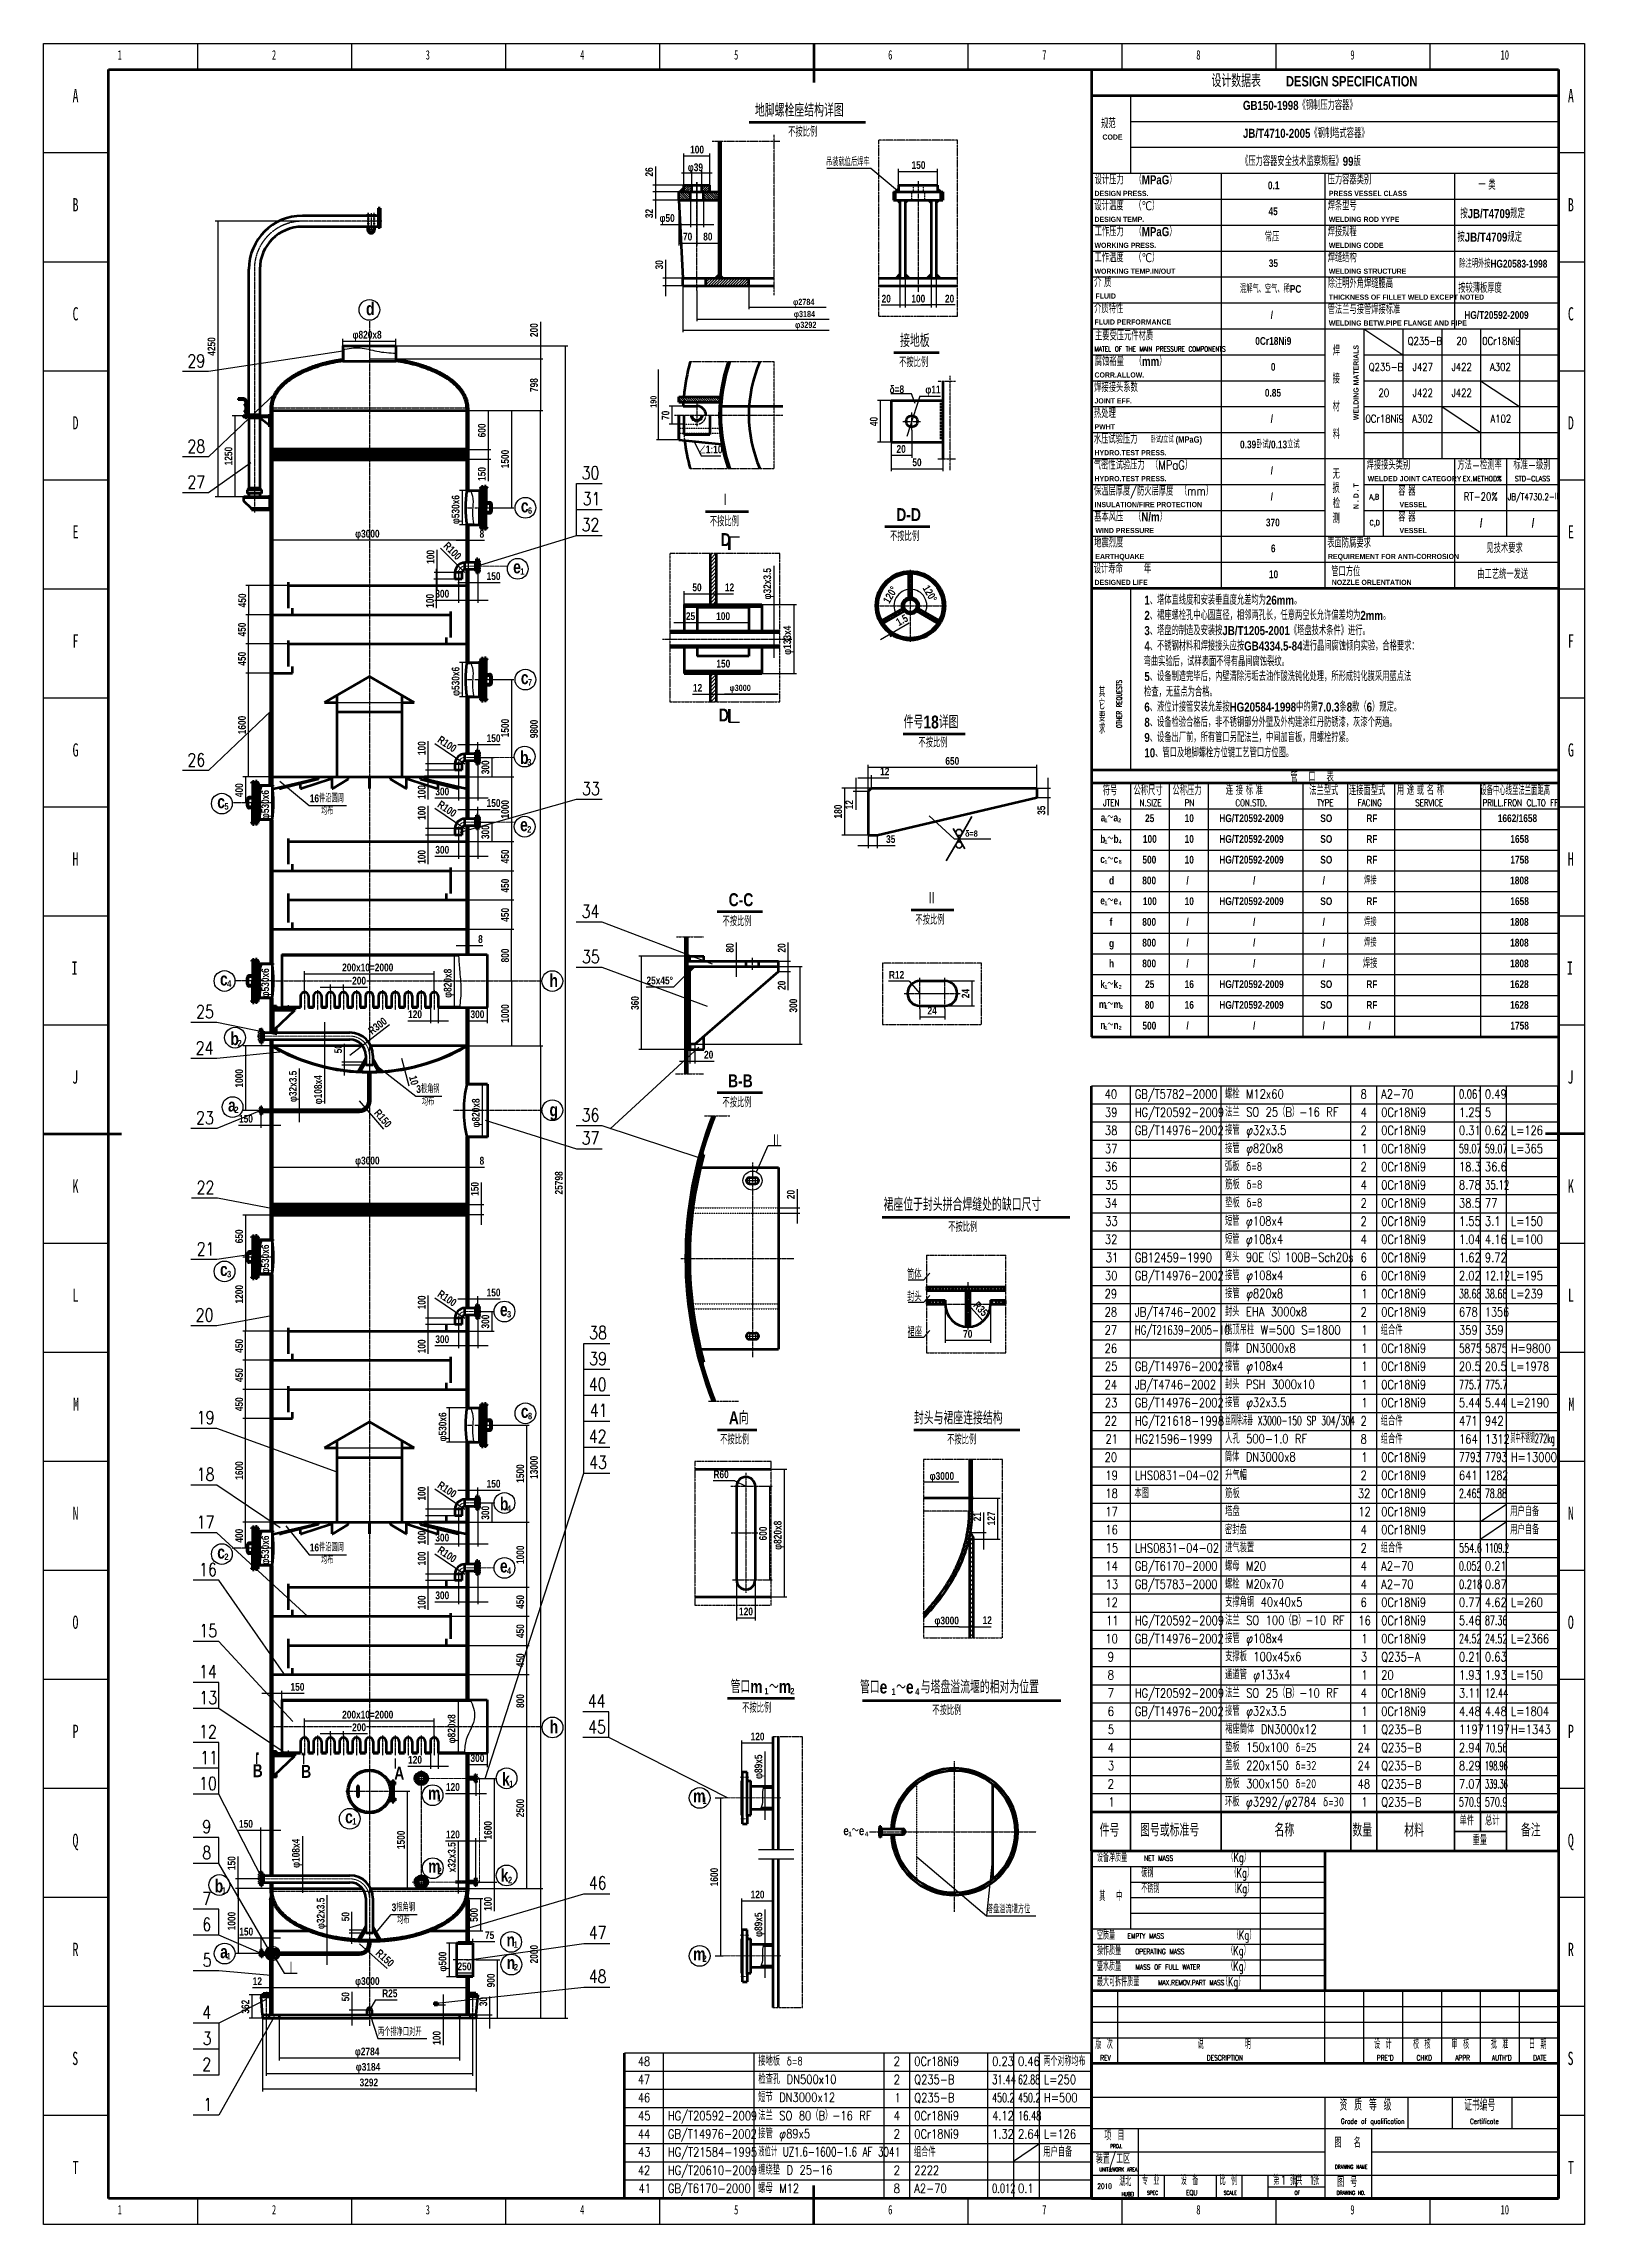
# Model space of a CAD drawing. Header units: millimetres. Extents: x 16 to 23776, y 3 to 33643.
import ezdxf

# ---------------------------------------------------------------- set-up
doc = ezdxf.new("R2010")
doc.units = ezdxf.units.MM
doc.header["$MEASUREMENT"] = 0
for name, pattern in [('EB_DASH', [6, 3, -3]), ('EB_DASHDOT', [39, 30, -3, 3, -3]), ('EB_DASHDOTDOT', [45, 30, -3, 3, -3, 3, -3])]:
    doc.linetypes.add(name, pattern=pattern)
for name, color, linetype, lineweight in [('CAXA0', 7, 'Continuous', 70), ('CAXA1', 1, 'EB_DASHDOT', 25), ('CAXA2', 6, 'EB_DASH', 25), ('CAXA3', 131, 'Continuous', 25), ('CAXA4', 3, 'Continuous', 25), ('CAXA7', 6, 'EB_DASHDOTDOT', 25)]:
    doc.layers.add(name, color=color, linetype=linetype, lineweight=lineweight)
doc.styles.add('1', font='txt', dxfattribs={"width": 0.667, "bigfont": 'gbcbig.shx'})
doc.styles.add('TextStyle0', font='txt', dxfattribs={"width": 0.612245, "bigfont": 'gbcbig.shx'})
doc.styles.add('TextStyle1', font='txt', dxfattribs={"width": 0.620414, "bigfont": 'gbcbig.shx'})
doc.styles.add('TextStyle10', font='txt', dxfattribs={"width": 0.607975, "bigfont": 'gbcbig.shx'})
doc.styles.add('TextStyle11', font='txt', dxfattribs={"width": 0.725087, "bigfont": 'gbcbig.shx'})
doc.styles.add('TextStyle12', font='txt', dxfattribs={"width": 0.691368, "bigfont": 'gbcbig.shx'})
doc.styles.add('TextStyle13', font='txt', dxfattribs={"width": 0.77913, "bigfont": 'gbcbig.shx'})
doc.styles.add('TextStyle14', font='txt', dxfattribs={"width": 0.712727, "bigfont": 'gbcbig.shx'})
doc.styles.add('TextStyle15', font='txt', dxfattribs={"width": 0.696889, "bigfont": 'gbcbig.shx'})
doc.styles.add('TextStyle16', font='txt', dxfattribs={"width": 0.695855, "bigfont": 'gbcbig.shx'})
doc.styles.add('TextStyle17', font='txt', dxfattribs={"width": 0.681739, "bigfont": 'gbcbig.shx'})
doc.styles.add('TextStyle18', font='txt', dxfattribs={"width": 0.76938, "bigfont": 'gbcbig.shx'})
doc.styles.add('TextStyle2', font='txt', dxfattribs={"width": 0.581265, "bigfont": 'gbcbig.shx'})
doc.styles.add('TextStyle3', font='txt', dxfattribs={"width": 0.64, "bigfont": 'gbcbig.shx'})
doc.styles.add('TextStyle4', font='txt', dxfattribs={"width": 0.533787, "bigfont": 'gbcbig.shx'})
doc.styles.add('TextStyle5', font='txt', dxfattribs={"width": 0.798981, "bigfont": 'gbcbig.shx'})
doc.styles.add('TextStyle6', font='txt', dxfattribs={"width": 0.562511, "bigfont": 'gbcbig.shx'})
doc.styles.add('TextStyle7', font='txt', dxfattribs={"width": 0.6272, "bigfont": 'gbcbig.shx'})
doc.styles.add('TextStyle8', font='txt', dxfattribs={"width": 0.742249, "bigfont": 'gbcbig.shx'})
doc.styles.add('TextStyle9', font='txt', dxfattribs={"width": 0.708701, "bigfont": 'gbcbig.shx'})
doc.styles.add('TitleStyle', font='txt', dxfattribs={"width": 0.8, "bigfont": 'gbcbig.shx'})
doc.styles.add('UserTxtStyle4', font='SIMFANG.TTF', dxfattribs={"width": 0.667})
doc.styles.add('UserTxtStyle5', font='txt', dxfattribs={"width": 0.667, "bigfont": 'gbcbig.shx'})
doc.styles.add('机械', font='bold.shx', dxfattribs={"width": 0.7, "bigfont": 'gbcbig.shx'})

msp = doc.modelspace()

# ---------------------------------------------------------------- texts
at = {"layer": 'CAXA0', "style": 'UserTxtStyle4', "width": 0.667}
for s, height, p in [('1', 144, (1158, 33397)), ('2', 144, (3537, 33397)), ('3', 144, (5908, 33397)), ('4', 144, (8290, 33397)), ('5', 144, (10664, 33397)), ('6', 144, (13040, 33397)), ('7', 144, (15416, 33397)), ('8', 144, (17792, 33397)), ('9', 144, (20168, 33397)), ('10', 144, (22484, 33397)), ('A', 204, (462, 32737)), ('A', 204, (23522, 32737)), ('B', 204, (462, 31055)), ('B', 204, (23522, 31055)), ('C', 204, (462, 29373)), ('C', 204, (23522, 29373)), ('D', 204, (462, 27691)), ('D', 204, (23522, 27691)), ('E', 204, (462, 26009)), ('E', 204, (23522, 26009)), ('F', 204, (462, 24327)), ('F', 204, (23522, 24327)), ('G', 204, (462, 22645)), ('G', 204, (23522, 22645)), ('H', 204, (460, 20963)), ('H', 204, (23520, 20963)), ('I', 204, (448, 19281)), ('I', 204, (23508, 19281)), ('J', 204, (456, 17599)), ('J', 204, (23516, 17599)), ('K', 204, (462, 15917)), ('K', 204, (23522, 15917)), ('L', 204, (462, 14235)), ('L', 204, (23522, 14235)), ('M', 204, (469, 12553)), ('M', 204, (23529, 12553)), ('N', 204, (462, 10871)), ('N', 204, (23522, 10871)), ('O', 204, (461, 9189)), ('O', 204, (23521, 9189)), ('P', 204, (462, 7507)), ('P', 204, (23522, 7507)), ('Q', 204, (461, 5825)), ('Q', 204, (23521, 5825)), ('R', 204, (462, 4143)), ('R', 204, (23522, 4143)), ('S', 204, (457, 2461)), ('S', 204, (23517, 2461)), ('T', 204, (462, 779)), ('T', 204, (23522, 779)), ('1', 144, (1158, 157)), ('2', 144, (3537, 157)), ('3', 144, (5908, 157)), ('4', 144, (8290, 157)), ('5', 144, (10664, 157)), ('6', 144, (13040, 157)), ('7', 144, (15416, 157)), ('8', 144, (17792, 157)), ('9', 144, (20168, 157)), ('10', 144, (22484, 157))]:
    msp.add_text(s, height=height, dxfattribs=at).set_placement(p)
at = {"layer": 'CAXA0', "color": 0, "style": 'TitleStyle', "width": 0.8}
for s, height, p in [('27', 200, (2234, 26778)), ('1', 140, (19088, 618)), ('1', 140, (19528, 618))]:
    msp.add_text(s, height=height, dxfattribs=at).set_placement(p)
at = {"layer": 'CAXA3', "color": 0}
for s, height, style, width, p in [('29', 200, 'TitleStyle', 0.8, (2234, 28648)), ('28', 200, 'TitleStyle', 0.8, (2234, 27332)), ('30', 200, 'TitleStyle', 0.8, (8313, 26922)), ('31', 200, 'TitleStyle', 0.8, (8330, 26522)), ('32', 200, 'TitleStyle', 0.8, (8313, 26122)), ('26', 200, 'TitleStyle', 0.8, (2234, 22494)), ('33', 200, 'TitleStyle', 0.8, (8319, 22052)), ('34', 200, 'TitleStyle', 0.8, (8312, 20158)), ('35', 200, 'TitleStyle', 0.8, (8318, 19458)), ('25', 200, 'TitleStyle', 0.8, (2367, 18609)), ('24', 200, 'TitleStyle', 0.8, (2361, 18051)), ('40', 140, 'TitleStyle', 0.8, (16379, 17368)), ('GB/T5782-2000', 140, 'TitleStyle', 0.8, (16843, 17368)), ('螺栓 M12x60', 140, 'TitleStyle', 0.8, (18235, 17371)), ('8', 140, 'TitleStyle', 0.8, (20326, 17368)), ('A2-70', 140, 'TitleStyle', 0.8, (20643, 17368)), ('0.061', 140, 'UserTxtStyle5', 0.667, (21843, 17368)), ('0.49', 140, 'TitleStyle', 0.8, (22243, 17368)), ('23', 200, 'TitleStyle', 0.8, (2367, 16972)), ('36', 200, 'TitleStyle', 0.8, (8312, 17016)), ('39', 140, 'TitleStyle', 0.8, (16383, 17088)), ('HG/T20592-2009', 140, 'TitleStyle', 0.8, (16843, 17088)), ('法兰 SO 25（B）-16 RF', 140, 'TitleStyle', 0.8, (18237, 17091)), ('4', 140, 'TitleStyle', 0.8, (20326, 17088)), ('0Cr18Ni9', 140, 'TitleStyle', 0.8, (20643, 17088)), ('1.25', 140, 'TitleStyle', 0.8, (21843, 17088)), ('5', 140, 'TitleStyle', 0.8, (22243, 17088)), ('38', 140, 'TitleStyle', 0.8, (16383, 16808)), ('GB/T14976-2002', 140, 'TitleStyle', 0.8, (16843, 16808)), ('接管 φ32x3.5', 140, 'TitleStyle', 0.8, (18237, 16812)), ('2', 140, 'TitleStyle', 0.8, (20326, 16808)), ('0Cr18Ni9', 140, 'TitleStyle', 0.8, (20643, 16808)), ('0.31', 140, 'TitleStyle', 0.8, (21843, 16808)), ('0.62', 140, 'TitleStyle', 0.8, (22243, 16808)), ('L=126', 140, 'TitleStyle', 0.8, (22643, 16808)), ('37', 140, 'TitleStyle', 0.8, (16383, 16528)), ('接管 φ820x8', 140, 'TitleStyle', 0.8, (18237, 16532)), ('1', 140, 'TitleStyle', 0.8, (20338, 16528)), ('0Cr18Ni9', 140, 'TitleStyle', 0.8, (20643, 16528)), ('59.07', 140, 'TextStyle3', 0.64, (21843, 16528)), ('59.07', 140, 'TextStyle3', 0.64, (22243, 16528)), ('L=365', 140, 'TitleStyle', 0.8, (22643, 16528)), ('36', 140, 'TitleStyle', 0.8, (16383, 16248)), ('弧板 δ=8', 140, 'TitleStyle', 0.8, (18234, 16251)), ('2', 140, 'TitleStyle', 0.8, (20326, 16248)), ('0Cr18Ni9', 140, 'TitleStyle', 0.8, (20643, 16248)), ('18.3', 140, 'TitleStyle', 0.8, (21843, 16248)), ('36.6', 140, 'TitleStyle', 0.8, (22243, 16248)), ('22', 200, 'TitleStyle', 0.8, (2375, 15899)), ('34', 140, 'TitleStyle', 0.8, (16383, 15688)), ('35', 140, 'TitleStyle', 0.8, (16387, 15968)), ('筋板 δ=8', 140, 'TitleStyle', 0.8, (18237, 15971)), ('垫板 δ=8', 140, 'TitleStyle', 0.8, (18237, 15691)), ('4', 140, 'TitleStyle', 0.8, (20326, 15968)), ('2', 140, 'TitleStyle', 0.8, (20326, 15688)), ('0Cr18Ni9', 140, 'TitleStyle', 0.8, (20643, 15968)), ('0Cr18Ni9', 140, 'TitleStyle', 0.8, (20643, 15688)), ('8.78', 140, 'TitleStyle', 0.8, (21843, 15968)), ('38.5', 140, 'TitleStyle', 0.8, (21843, 15688)), ('35.12', 140, 'TextStyle15', 0.696889, (22243, 15968)), ('77', 140, 'TitleStyle', 0.8, (22243, 15688)), ('33', 140, 'TitleStyle', 0.8, (16387, 15408)), ('短管 φ108x4', 140, 'TitleStyle', 0.8, (18235, 15411)), ('2', 140, 'TitleStyle', 0.8, (20326, 15408)), ('0Cr18Ni9', 140, 'TitleStyle', 0.8, (20643, 15408)), ('1.55', 140, 'TitleStyle', 0.8, (21843, 15408)), ('3.1', 140, 'TitleStyle', 0.8, (22243, 15408)), ('L=150', 140, 'TitleStyle', 0.8, (22643, 15408)), ('21', 200, 'TitleStyle', 0.8, (2378, 14951)), ('32', 140, 'TitleStyle', 0.8, (16383, 15128)), ('短管 φ108x4', 140, 'TitleStyle', 0.8, (18235, 15131)), ('4', 140, 'TitleStyle', 0.8, (20326, 15128)), ('0Cr18Ni9', 140, 'TitleStyle', 0.8, (20643, 15128)), ('1.04', 140, 'TitleStyle', 0.8, (21843, 15128)), ('4.16', 140, 'TitleStyle', 0.8, (22243, 15128)), ('L=100', 140, 'TitleStyle', 0.8, (22643, 15128)), ('31', 140, 'TitleStyle', 0.8, (16395, 14848)), ('GB12459-1990', 140, 'TitleStyle', 0.8, (16843, 14848)), ('弯头 90E（S）100B-Sch20s', 140, 'TextStyle5', 0.798981, (18232, 14852)), ('6', 140, 'TitleStyle', 0.8, (20326, 14848)), ('0Cr18Ni9', 140, 'TitleStyle', 0.8, (20643, 14848)), ('1.62', 140, 'TitleStyle', 0.8, (21843, 14848)), ('9.72', 140, 'TitleStyle', 0.8, (22243, 14848)), ('30', 140, 'TitleStyle', 0.8, (16383, 14568)), ('GB/T14976-2002', 140, 'TitleStyle', 0.8, (16843, 14568)), ('接管 φ108x4', 140, 'TitleStyle', 0.8, (18237, 14572)), ('6', 140, 'TitleStyle', 0.8, (20326, 14568)), ('0Cr18Ni9', 140, 'TitleStyle', 0.8, (20643, 14568)), ('2.02', 140, 'TitleStyle', 0.8, (21843, 14568)), ('12.12', 140, 'TextStyle14', 0.712727, (22243, 14568)), ('L=195', 140, 'TitleStyle', 0.8, (22643, 14568)), ('20', 200, 'TitleStyle', 0.8, (2361, 13931)), ('29', 140, 'TitleStyle', 0.8, (16379, 14288)), ('28', 140, 'TitleStyle', 0.8, (16379, 14008)), ('JB/T4746-2002', 140, 'TitleStyle', 0.8, (16843, 14008)), ('封头 EHA 3000x8', 140, 'TitleStyle', 0.8, (18234, 14011)), ('接管 φ820x8', 140, 'TitleStyle', 0.8, (18237, 14292)), ('2', 140, 'TitleStyle', 0.8, (20326, 14008)), ('1', 140, 'TitleStyle', 0.8, (20338, 14288)), ('0Cr18Ni9', 140, 'TitleStyle', 0.8, (20643, 14288)), ('0Cr18Ni9', 140, 'TitleStyle', 0.8, (20643, 14008)), ('38.68', 140, 'TextStyle3', 0.64, (21843, 14288)), ('678', 140, 'TitleStyle', 0.8, (21843, 14008)), ('38.68', 140, 'TextStyle3', 0.64, (22243, 14288)), ('1356', 140, 'TextStyle13', 0.77913, (22243, 14008)), ('L=239', 140, 'TitleStyle', 0.8, (22643, 14288)), ('38', 200, 'TitleStyle', 0.8, (8429, 13659)), ('27', 140, 'TitleStyle', 0.8, (16379, 13728)), ('HG/T21639-2005-10', 140, 'TextStyle12', 0.691368, (16843, 13728)), ('塔顶吊柱 W=500 S=1800', 140, 'TitleStyle', 0.8, (18237, 13731)), ('1', 140, 'TitleStyle', 0.8, (20338, 13728)), ('组合件', 140, 'TitleStyle', 0.8, (20637, 13727)), ('359', 140, 'TitleStyle', 0.8, (21843, 13728)), ('359', 140, 'TitleStyle', 0.8, (22243, 13728)), ('39', 200, 'TitleStyle', 0.8, (8429, 13259)), ('26', 140, 'TitleStyle', 0.8, (16379, 13448)), ('筒体 DN3000x8', 140, 'TitleStyle', 0.8, (18232, 13452)), ('1', 140, 'TitleStyle', 0.8, (20338, 13448)), ('0Cr18Ni9', 140, 'TitleStyle', 0.8, (20643, 13448)), ('5875', 140, 'TextStyle11', 0.725087, (21843, 13448)), ('5875', 140, 'TextStyle11', 0.725087, (22243, 13448)), ('H=9800', 140, 'TitleStyle', 0.8, (22643, 13448)), ('25', 140, 'TitleStyle', 0.8, (16383, 13168)), ('GB/T14976-2002', 140, 'TitleStyle', 0.8, (16843, 13168)), ('接管 φ108x4', 140, 'TitleStyle', 0.8, (18237, 13172)), ('1', 140, 'TitleStyle', 0.8, (20338, 13168)), ('0Cr18Ni9', 140, 'TitleStyle', 0.8, (20643, 13168)), ('20.5', 140, 'TitleStyle', 0.8, (21843, 13168)), ('20.5', 140, 'TitleStyle', 0.8, (22243, 13168)), ('L=1978', 140, 'TitleStyle', 0.8, (22643, 13168)), ('40', 200, 'TitleStyle', 0.8, (8423, 12859)), ('24', 140, 'TitleStyle', 0.8, (16379, 12888)), ('JB/T4746-2002', 140, 'TitleStyle', 0.8, (16843, 12888)), ('封头 PSH 3000x10', 140, 'TitleStyle', 0.8, (18234, 12891)), ('1', 140, 'TitleStyle', 0.8, (20338, 12888)), ('0Cr18Ni9', 140, 'TitleStyle', 0.8, (20643, 12888)), ('775.7', 140, 'TextStyle3', 0.64, (21843, 12888)), ('775.7', 140, 'TextStyle3', 0.64, (22243, 12888)), ('19', 200, 'TitleStyle', 0.8, (2378, 12348)), ('41', 200, 'TitleStyle', 0.8, (8440, 12459)), ('22', 140, 'TitleStyle', 0.8, (16379, 12328)), ('23', 140, 'TitleStyle', 0.8, (16383, 12608)), ('GB/T14976-2002', 140, 'TitleStyle', 0.8, (16843, 12608)), ('HG/T21618-1998', 140, 'TitleStyle', 0.8, (16843, 12328)), ('接管 φ32x3.5', 140, 'TitleStyle', 0.8, (18237, 12612)), ('丝网除沫器 X3000-150 SP 304/304', 140, 'TextStyle10', 0.607975, (18238, 12332)), ('2', 140, 'TitleStyle', 0.8, (20326, 12328)), ('1', 140, 'TitleStyle', 0.8, (20338, 12608)), ('组合件', 140, 'TitleStyle', 0.8, (20637, 12327)), ('0Cr18Ni9', 140, 'TitleStyle', 0.8, (20643, 12608)), ('5.44', 140, 'TitleStyle', 0.8, (21843, 12608)), ('471', 140, 'TitleStyle', 0.8, (21843, 12328)), ('5.44', 140, 'TitleStyle', 0.8, (22243, 12608)), ('942', 140, 'TitleStyle', 0.8, (22243, 12328)), ('L=2190', 140, 'TitleStyle', 0.8, (22643, 12608)), ('42', 200, 'TitleStyle', 0.8, (8423, 12059)), ('21', 140, 'TitleStyle', 0.8, (16391, 12048)), ('HG21596-1999', 140, 'TitleStyle', 0.8, (16843, 12048)), ('人孔 500-1.0 RF', 140, 'TitleStyle', 0.8, (18237, 12052)), ('8', 140, 'TitleStyle', 0.8, (20326, 12048)), ('组合件', 140, 'TitleStyle', 0.8, (20637, 12047)), ('164', 140, 'TitleStyle', 0.8, (21843, 12048)), ('1312', 140, 'TitleStyle', 0.8, (22243, 12048)), ('其中不锈钢272kg', 140, 'TextStyle4', 0.533787, (22638, 12057)), ('43', 200, 'TitleStyle', 0.8, (8429, 11659)), ('20', 140, 'TitleStyle', 0.8, (16379, 11768)), ('筒体 DN3000x8', 140, 'TitleStyle', 0.8, (18232, 11772)), ('1', 140, 'TitleStyle', 0.8, (20338, 11768)), ('0Cr18Ni9', 140, 'TitleStyle', 0.8, (20643, 11768)), ('7793', 140, 'TextStyle9', 0.708701, (21843, 11768)), ('7793', 140, 'TextStyle9', 0.708701, (22243, 11768)), ('H=13000', 140, 'TitleStyle', 0.8, (22643, 11768)), ('18', 200, 'TitleStyle', 0.8, (2378, 11472)), ('19', 140, 'TitleStyle', 0.8, (16391, 11488)), ('LHS0831-04-02', 140, 'TitleStyle', 0.8, (16843, 11488)), ('升气帽', 140, 'TitleStyle', 0.8, (18237, 11488)), ('2', 140, 'TitleStyle', 0.8, (20326, 11488)), ('0Cr18NI9', 140, 'TitleStyle', 0.8, (20643, 11488)), ('641', 140, 'TitleStyle', 0.8, (21843, 11488)), ('1282', 140, 'TextStyle8', 0.742249, (22243, 11488)), ('18', 140, 'TitleStyle', 0.8, (16391, 11208)), ('本图', 140, 'TitleStyle', 0.8, (16837, 11208)), ('筋板', 140, 'TitleStyle', 0.8, (18237, 11207)), ('32', 140, 'TitleStyle', 0.8, (20283, 11208)), ('0Cr18NI9', 140, 'TitleStyle', 0.8, (20643, 11208)), ('2.465', 140, 'TextStyle3', 0.64, (21843, 11208)), ('78.88', 140, 'TextStyle7', 0.6272, (22243, 11208)), ('17', 200, 'TitleStyle', 0.8, (2378, 10735)), ('17', 140, 'TitleStyle', 0.8, (16391, 10928)), ('16', 140, 'TitleStyle', 0.8, (16391, 10648)), ('密封盘', 140, 'TitleStyle', 0.8, (18234, 10647)), ('塔盘', 140, 'TitleStyle', 0.8, (18237, 10931)), ('12', 140, 'TitleStyle', 0.8, (20291, 10928)), ('4', 140, 'TitleStyle', 0.8, (20326, 10648)), ('0Cr18NI9', 140, 'TitleStyle', 0.8, (20643, 10928)), ('0Cr18NI9', 140, 'TitleStyle', 0.8, (20643, 10648)), ('用户自备', 140, 'TitleStyle', 0.8, (22632, 10929)), ('用户自备', 140, 'TitleStyle', 0.8, (22632, 10649)), ('15', 140, 'TitleStyle', 0.8, (16395, 10368)), ('LHS0831-04-02', 140, 'TitleStyle', 0.8, (16843, 10368)), ('进气装置', 140, 'TitleStyle', 0.8, (18237, 10369)), ('2', 140, 'TitleStyle', 0.8, (20326, 10368)), ('组合件', 140, 'TitleStyle', 0.8, (20637, 10367)), ('554.6', 140, 'TextStyle0', 0.65298, (21843, 10368)), ('1109.2', 140, 'TextStyle6', 0.562511, (22243, 10368)), ('16', 200, 'TitleStyle', 0.8, (2413, 10004)), ('14', 140, 'TitleStyle', 0.8, (16391, 10088)), ('GB/T6170-2000', 140, 'TitleStyle', 0.8, (16843, 10088)), ('螺母 M20', 140, 'TitleStyle', 0.8, (18235, 10089)), ('4', 140, 'TitleStyle', 0.8, (20326, 10088)), ('A2-70', 140, 'TitleStyle', 0.8, (20643, 10088)), ('0.052', 140, 'TextStyle3', 0.64, (21843, 10088)), ('0.21', 140, 'TitleStyle', 0.8, (22243, 10088)), ('13', 140, 'TitleStyle', 0.8, (16395, 9808)), ('GB/T5783-2000', 140, 'TitleStyle', 0.8, (16843, 9808)), ('螺栓 M20x70', 140, 'TitleStyle', 0.8, (18235, 9811)), ('4', 140, 'TitleStyle', 0.8, (20326, 9808)), ('A2-70', 140, 'TitleStyle', 0.8, (20643, 9808)), ('0.218', 140, 'UserTxtStyle5', 0.667, (21843, 9808)), ('0.87', 140, 'TitleStyle', 0.8, (22243, 9808)), ('12', 140, 'TitleStyle', 0.8, (16391, 9528)), ('支撑角钢 40x40x5', 140, 'TitleStyle', 0.8, (18237, 9532)), ('6', 140, 'TitleStyle', 0.8, (20326, 9528)), ('0Cr18Ni9', 140, 'TitleStyle', 0.8, (20643, 9528)), ('0.77', 140, 'TitleStyle', 0.8, (21843, 9528)), ('4.62', 140, 'TitleStyle', 0.8, (22243, 9528)), ('L=260', 140, 'TitleStyle', 0.8, (22643, 9528)), ('15', 200, 'TitleStyle', 0.8, (2418, 9062)), ('10', 140, 'TitleStyle', 0.8, (16391, 8968)), ('11', 140, 'TitleStyle', 0.8, (16403, 9248)), ('GB/T14976-2002', 140, 'TitleStyle', 0.8, (16843, 8968)), ('HG/T20592-2009', 140, 'TitleStyle', 0.8, (16843, 9248)), ('接管 φ108x4', 140, 'TitleStyle', 0.8, (18237, 8972)), ('法兰 SO 100（B）-10 RF', 140, 'TitleStyle', 0.8, (18237, 9251)), ('16', 140, 'TitleStyle', 0.8, (20291, 9248)), ('1', 140, 'TitleStyle', 0.8, (20338, 8968)), ('0Cr18Ni9', 140, 'TitleStyle', 0.8, (20643, 9248)), ('0Cr18Ni9', 140, 'TitleStyle', 0.8, (20643, 8968)), ('24.52', 140, 'TextStyle3', 0.64, (21843, 8968)), ('5.46', 140, 'TitleStyle', 0.8, (21843, 9248)), ('87.36', 140, 'TextStyle3', 0.64, (22243, 9248)), ('24.52', 140, 'TextStyle3', 0.64, (22243, 8968)), ('L=2366', 140, 'TitleStyle', 0.8, (22643, 8968)), ('9', 140, 'TitleStyle', 0.8, (16426, 8688)), ('支撑板 100x45x6', 140, 'TitleStyle', 0.8, (18237, 8692)), ('3', 140, 'TitleStyle', 0.8, (20330, 8688)), ('Q235-A', 140, 'TitleStyle', 0.8, (20643, 8688)), ('0.21', 140, 'TitleStyle', 0.8, (21843, 8688)), ('0.63', 140, 'TitleStyle', 0.8, (22243, 8688)), ('14', 200, 'TitleStyle', 0.8, (2413, 8428)), ('8', 140, 'TitleStyle', 0.8, (16426, 8408)), ('通道管 φ133x4', 140, 'TitleStyle', 0.8, (18235, 8411)), ('1', 140, 'TitleStyle', 0.8, (20338, 8408)), ('20', 140, 'TitleStyle', 0.8, (20643, 8408)), ('1.93', 140, 'TitleStyle', 0.8, (21843, 8408)), ('1.93', 140, 'TitleStyle', 0.8, (22243, 8408)), ('L=150', 140, 'TitleStyle', 0.8, (22643, 8408)), ('13', 200, 'TitleStyle', 0.8, (2418, 8028)), ('44', 200, 'TitleStyle', 0.8, (8407, 7977)), ('7', 140, 'TitleStyle', 0.8, (16426, 8128)), ('HG/T20592-2009', 140, 'TitleStyle', 0.8, (16843, 8128)), ('法兰 SO 25（B）-10 RF', 140, 'TitleStyle', 0.8, (18237, 8131)), ('4', 140, 'TitleStyle', 0.8, (20326, 8128)), ('0Cr18Ni9', 140, 'TitleStyle', 0.8, (20643, 8128)), ('3.11', 140, 'TitleStyle', 0.8, (21843, 8128)), ('12.44', 140, 'UserTxtStyle5', 0.667, (22243, 8128)), ('45', 200, 'TitleStyle', 0.8, (8412, 7577)), ('6', 140, 'TitleStyle', 0.8, (16426, 7848)), ('GB/T14976-2002', 140, 'TitleStyle', 0.8, (16843, 7848)), ('接管 φ32x3.5', 140, 'TitleStyle', 0.8, (18237, 7852)), ('1', 140, 'TitleStyle', 0.8, (20338, 7848)), ('0Cr18Ni9', 140, 'TitleStyle', 0.8, (20643, 7848)), ('4.48', 140, 'TitleStyle', 0.8, (21843, 7848)), ('4.48', 140, 'TitleStyle', 0.8, (22243, 7848)), ('L=1804', 140, 'TitleStyle', 0.8, (22643, 7848)), ('12', 200, 'TitleStyle', 0.8, (2413, 7504)), ('4', 140, 'TitleStyle', 0.8, (16426, 7288)), ('5', 140, 'TitleStyle', 0.8, (16430, 7568)), ('垫板 150x100 δ=25', 140, 'TitleStyle', 0.8, (18237, 7291)), ('裙座筒体 DN3000x12', 140, 'TitleStyle', 0.8, (18239, 7572)), ('24', 140, 'TitleStyle', 0.8, (20279, 7288)), ('1', 140, 'TitleStyle', 0.8, (20338, 7568)), ('Q235-B', 140, 'TitleStyle', 0.8, (20643, 7568)), ('Q235-B', 140, 'TitleStyle', 0.8, (20643, 7288)), ('2.94', 140, 'TitleStyle', 0.8, (21843, 7288)), ('1197', 140, 'TextStyle5', 0.798981, (21843, 7568)), ('70.56', 140, 'TextStyle3', 0.64, (22243, 7288)), ('1197', 140, 'TextStyle5', 0.798981, (22243, 7568)), ('H=1343', 140, 'TitleStyle', 0.8, (22643, 7568)), ('11', 200, 'TitleStyle', 0.8, (2430, 7104)), ('3', 140, 'TitleStyle', 0.8, (16430, 7008)), ('盖板 220x150 δ=32', 140, 'TitleStyle', 0.8, (18237, 7011)), ('24', 140, 'TitleStyle', 0.8, (20279, 7008)), ('Q235-B', 140, 'TitleStyle', 0.8, (20643, 7008)), ('8.29', 140, 'TitleStyle', 0.8, (21843, 7008)), ('198.96', 140, 'TextStyle4', 0.533787, (22243, 7008)), ('10', 200, 'TitleStyle', 0.8, (2413, 6704)), ('2', 140, 'TitleStyle', 0.8, (16426, 6728)), ('筋板 300x150 δ=20', 140, 'TitleStyle', 0.8, (18237, 6731)), ('48', 140, 'TitleStyle', 0.8, (20279, 6728)), ('Q235-B', 140, 'TitleStyle', 0.8, (20643, 6728)), ('7.07', 140, 'TitleStyle', 0.8, (21843, 6728)), ('339.36', 140, 'TextStyle4', 0.533787, (22243, 6728)), ('1', 140, 'TitleStyle', 0.8, (16438, 6448)), ('环板 φ3292/φ2784 δ=30', 140, 'TitleStyle', 0.8, (18235, 6451)), ('1', 140, 'TitleStyle', 0.8, (20338, 6448)), ('Q235-B', 140, 'TitleStyle', 0.8, (20643, 6448)), ('570.9', 140, 'TextStyle3', 0.64, (21843, 6448)), ('570.9', 140, 'TextStyle3', 0.64, (22243, 6448)), ('9', 200, 'TitleStyle', 0.8, (2463, 6038)), ('件号', 200, 'TitleStyle', 0.8, (16301, 5984)), ('图号或标准号', 200, 'TitleStyle', 0.8, (16925, 5986)), ('名称', 200, 'TitleStyle', 0.8, (18998, 5985)), ('数量', 200, 'TitleStyle', 0.8, (20199, 5985)), ('材料', 200, 'TitleStyle', 0.8, (20998, 5984)), ('单件', 140, 'TitleStyle', 0.8, (21851, 6159)), ('总计', 140, 'TitleStyle', 0.8, (22245, 6159)), ('备注', 200, 'TitleStyle', 0.8, (22799, 5984)), ('8', 200, 'TitleStyle', 0.8, (2463, 5638)), ('重量', 140, 'TitleStyle', 0.8, (22051, 5857)), ('7', 200, 'TitleStyle', 0.8, (2463, 4929)), ('46', 200, 'TitleStyle', 0.8, (8423, 5169)), ('6', 200, 'TitleStyle', 0.8, (2463, 4529)), ('47', 200, 'TitleStyle', 0.8, (8423, 4403)), ('5', 200, 'TitleStyle', 0.8, (2468, 3979)), ('4', 200, 'TitleStyle', 0.8, (2463, 3172)), ('3', 200, 'TitleStyle', 0.8, (2468, 2772)), ('2', 200, 'TitleStyle', 0.8, (2463, 2372)), ('48', 140, 'TitleStyle', 0.8, (9179, 2448)), ('接地板 δ=8', 140, 'TitleStyle', 0.8, (11037, 2452)), ('2', 140, 'TitleStyle', 0.8, (13126, 2448)), ('0Cr18Ni9', 140, 'TitleStyle', 0.8, (13443, 2448)), ('0.23', 140, 'TitleStyle', 0.8, (14643, 2448)), ('0.46', 140, 'TitleStyle', 0.8, (15043, 2448)), ('两个对称均布', 140, 'TextStyle18', 0.76938, (15436, 2449)), ('47', 140, 'TitleStyle', 0.8, (9179, 2168)), ('46', 140, 'TitleStyle', 0.8, (9179, 1888)), ('短节 DN3000x12', 140, 'TitleStyle', 0.8, (11035, 1892)), ('检查孔 DN500x10', 140, 'TitleStyle', 0.8, (11039, 2172)), ('2', 140, 'TitleStyle', 0.8, (13126, 2168)), ('1', 140, 'TitleStyle', 0.8, (13138, 1888)), ('Q235-B', 140, 'TitleStyle', 0.8, (13443, 2168)), ('Q235-B', 140, 'TitleStyle', 0.8, (13443, 1888)), ('450.2', 140, 'TextStyle3', 0.64, (14643, 1888)), ('31.44', 140, 'TextStyle17', 0.681739, (14643, 2168)), ('450.2', 140, 'TextStyle3', 0.64, (15043, 1888)), ('62.88', 140, 'TextStyle7', 0.6272, (15043, 2168)), ('L=250', 140, 'TitleStyle', 0.8, (15443, 2168)), ('H=500', 140, 'TitleStyle', 0.8, (15443, 1888)), ('1', 200, 'TitleStyle', 0.8, (2480, 1752)), ('45', 140, 'TitleStyle', 0.8, (9183, 1608)), ('HG/T20592-2009', 140, 'TitleStyle', 0.8, (9643, 1608)), ('法兰 SO 80（B）-16 RF', 140, 'TitleStyle', 0.8, (11037, 1611)), ('4', 140, 'TitleStyle', 0.8, (13126, 1608)), ('0Cr18Ni9', 140, 'TitleStyle', 0.8, (13443, 1608)), ('4.12', 140, 'TitleStyle', 0.8, (14643, 1608)), ('16.48', 140, 'UserTxtStyle5', 0.667, (15043, 1608)), ('44', 140, 'TitleStyle', 0.8, (9179, 1328)), ('GB/T14976-2002', 140, 'TitleStyle', 0.8, (9643, 1328)), ('接管 φ89x5', 140, 'TitleStyle', 0.8, (11037, 1332)), ('2', 140, 'TitleStyle', 0.8, (13126, 1328)), ('0Cr18Ni9', 140, 'TitleStyle', 0.8, (13443, 1328)), ('1.32', 140, 'TitleStyle', 0.8, (14643, 1328)), ('2.64', 140, 'TitleStyle', 0.8, (15043, 1328)), ('L=126', 140, 'TitleStyle', 0.8, (15443, 1328)), ('43', 140, 'TitleStyle', 0.8, (9183, 1048)), ('HG/T21584-1995', 140, 'TitleStyle', 0.8, (9643, 1048)), ('液位计 UZ1.6-1600-1.6 AF 304', 140, 'TextStyle16', 0.695855, (11037, 1052)), ('1', 140, 'TitleStyle', 0.8, (13138, 1048)), ('组合件', 140, 'TitleStyle', 0.8, (13437, 1047)), ('用户自备', 140, 'TitleStyle', 0.8, (15432, 1049)), ('42', 140, 'TitleStyle', 0.8, (9179, 768)), ('HG/T20610-2009', 140, 'TitleStyle', 0.8, (9643, 768)), ('缠绕垫 D 25-16', 140, 'TitleStyle', 0.8, (11037, 771)), ('2', 140, 'TitleStyle', 0.8, (13126, 768)), ('2222', 140, 'TitleStyle', 0.8, (13443, 768)), ('41', 140, 'TitleStyle', 0.8, (9191, 488)), ('GB/T6170-2000', 140, 'TitleStyle', 0.8, (9643, 488)), ('螺母 M12', 140, 'TitleStyle', 0.8, (11035, 489)), ('8', 140, 'TitleStyle', 0.8, (13126, 488)), ('A2-70', 140, 'TitleStyle', 0.8, (13443, 488)), ('0.012', 140, 'UserTxtStyle5', 0.667, (14643, 488)), ('0.1', 140, 'TitleStyle', 0.8, (15043, 488))]:
    msp.add_text(s, height=height, dxfattribs=dict(at, style=style, width=width)).set_placement(p)
at = {"layer": 'CAXA4'}
for s, height, style, width, p in [('设计数据表', 200, '机械', 0.8, (18027, 32971)), (' DESIGN SPECIFICATION', 160, '机械', 0.8, (19128, 32982)), ('地脚螺栓座结构详图', 200, '机械', 0.8, (10986, 32515)), ('GB150-1998《钢制压力容器》', 140, '机械', 0.8, (18511, 32620)), ('不按比例', 140, '机械', 0.8, (11498, 32208)), ('规范', 140, '机械', 0.8, (16324, 32337)), ('JB/T4710-2005《钢制塔式容器》', 140, '机械', 0.8, (18511, 32189)), ('CODE', 80, '机械', 0.8, (16345, 32161)), ('150', 120, '机械', 0.8, (13401, 31709)), ('设计压力    （MPaG）', 140, '机械', 0.8, (16225, 31472)), ('《压力容器安全技术监察规程》99版', 140, '机械', 0.8, (18482, 31757)), (' 压力容器类别', 140, '机械', 0.8, (19776, 31472)), ('DESIGN PRESS.', 80, '机械', 0.8, (16222, 31292)), ('  PRESS VESSEL CLASS', 80, '机械', 0.8, (19776, 31292)), ('设计温度    （℃）', 140, '机械', 0.8, (16222, 31072)), ('DESIGN TEMP.', 80, '机械', 0.8, (16222, 30892)), (' 焊条型号', 140, '机械', 0.8, (19776, 31072)), ('  WELDING ROD YYPE', 80, '机械', 0.8, (19776, 30892)), ('按JB/T4709规定', 140, '机械', 0.8, (21864, 30950)), ('工作压力    （MPaG）', 140, '机械', 0.8, (16225, 30672)), (' 焊接规程', 140, '机械', 0.8, (19776, 30672)), (' 按JB/T4709规定', 140, '机械', 0.8, (21778, 30587)), ('WORKING PRESS.', 80, '机械', 0.8, (16222, 30492)), ('工作温度    （℃）', 140, '机械', 0.8, (16222, 30272)), (' 焊缝结构', 140, '机械', 0.8, (19776, 30272)), ('  WELDING CODE', 80, '机械', 0.8, (19776, 30492)), (' 除注明外按HG20583-1998', 120, '机械', 0.8, (21812, 30188)), ('介 质', 140, '机械', 0.8, (16217, 29889)), ('WORKING TEMP.IN/OUT', 80, '机械', 0.8, (16222, 30092)), ('  WELDING STRUCTURE', 80, '机械', 0.8, (19776, 30092)), (' 除注明外角焊缝腰高', 140, '机械', 0.8, (19776, 29872)), (' 按较薄板厚度', 140, '机械', 0.8, (21790, 29800)), ('d', 200, '机械', 0.8, (4988, 29454)), ('φ2784', 96, '机械', 0.8, (11574, 29610)), ('20', 120, '机械', 0.8, (12939, 29649)), ('100', 120, '机械', 0.8, (13398, 29649)), ('20', 120, '机械', 0.8, (13916, 29649)), ('介质特性', 140, '机械', 0.8, (16217, 29486)), ('FLUID', 80, '机械', 0.8, (16237, 29709)), (' 管法兰与接管焊接标准', 140, '机械', 0.8, (19776, 29473)), ('  THICKNESS OF FILLET WELD EXCEPT NOTED', 80, '机械', 0.8, (19776, 29692)), ('φ3292', 96, '机械', 0.8, (11605, 29257)), ('FLUID PERFORMANCE', 80, '机械', 0.8, (16222, 29309)), ('  WELDING BETW.PIPE FLANGE AND PIPE', 80, '机械', 0.8, (19776, 29292)), ('HG/T20592-2009', 120, '机械', 0.8, (21925, 29396)), ('φ820x8', 120, '机械', 0.8, (4780, 29092)), ('接地板', 200, '机械', 0.8, (13224, 28961)), ('MATEL OF THE MAIN PRESSURE COMPONENTS', 80, 'TextStyle0', 0.65298, (16222, 28892)), ('主要受压元件材质', 140, '机械', 0.8, (16230, 29066)), ('焊', 140, '机械', 0.8, (19895, 28832)), ('Q235-B', 120, 'TitleStyle', 0.8, (21051, 28996)), ('20', 120, 'TitleStyle', 0.8, (21802, 28996)), ('0Cr18Ni9', 120, 'TitleStyle', 0.8, (22201, 28996)), ('不按比例', 140, '机械', 0.8, (13209, 28654)), ('腐蚀裕量    （mm）', 140, '机械', 0.8, (16227, 28672)), ('Q235-B', 120, 'TitleStyle', 0.8, (20451, 28596)), ('J427', 120, 'TitleStyle', 0.8, (21128, 28596)), ('J422', 120, 'TitleStyle', 0.8, (21728, 28596)), ('A302', 120, 'TitleStyle', 0.8, (22321, 28596)), ('δ=8', 120, '机械', 0.8, (13062, 28251)), ('φ11', 120, '机械', 0.8, (13614, 28246)), ('焊接接头系数', 140, '机械', 0.8, (16218, 28269)), ('CORR.ALLOW.', 80, '机械', 0.8, (16222, 28492)), ('接', 140, '机械', 0.8, (19894, 28402)), ('20', 120, 'TitleStyle', 0.8, (20602, 28196)), ('J422', 120, 'TitleStyle', 0.8, (21128, 28196)), ('J422', 120, 'TitleStyle', 0.8, (21728, 28196)), ('热处理', 140, '机械', 0.8, (16214, 27868)), ('JOINT EFF.', 80, '机械', 0.8, (16222, 28092)), ('材', 140, '机械', 0.8, (19894, 27971)), ('0Cr18Ni9', 120, 'TitleStyle', 0.8, (20401, 27796)), ('水压试验压力', 140, 'TitleStyle', 0.8, (16213, 27472)), ('PWHT', 80, '机械', 0.8, (16222, 27692)), ('卧试/立试 (MPaG)', 100, '机械', 0.8, (17089, 27486)), ('料', 140, '机械', 0.8, (19897, 27544)), ('A302', 120, 'TitleStyle', 0.8, (21121, 27796)), ('A102', 120, 'TitleStyle', 0.8, (22328, 27796)), ('20', 120, '机械', 0.8, (13169, 27330)), ('HYDRO.TEST PRESS.', 80, '机械', 0.8, (16222, 27292)), ('50', 120, '机械', 0.8, (13413, 27124)), ('气密性试验压力 （MPaG）', 140, 'TitleStyle', 0.8, (16211, 27072)), ('HYDRO.TEST PRESS.', 80, '机械', 0.8, (16222, 26892)), ('无', 140, '机械', 0.8, (19894, 26932)), (' 焊接接头类别', 140, '机械', 0.8, (20376, 27072)), ('  WELDED JOINT CATEGORY', 80, '机械', 0.8, (20376, 26892)), ('方法-检测率', 140, 'TitleStyle', 0.8, (21818, 27072)), ('  EX.METHOD%%%', 80, 'TitleStyle', 0.8, (21776, 26892)), ('标准-级别', 140, 'TitleStyle', 0.8, (22682, 27073)), ('  STD-CLASS', 80, 'TitleStyle', 0.8, (22576, 26892)), ('Ⅰ', 200, '机械', 0.8, (10451, 26505)), ('保温层厚度/防火层厚度 （mm）', 140, 'TitleStyle', 0.8, (16213, 26672)), ('INSULATION/FIRE PROTECTION', 80, '机械', 0.8, (16222, 26492)), ('损', 140, '机械', 0.8, (19893, 26712)), ('检', 140, '机械', 0.8, (19896, 26479)), ('A,B', 80, 'TitleStyle', 0.8, (20461, 26612)), ('容 器', 140, '机械', 0.8, (20906, 26672)), ('RT-20%%%', 120, 'TitleStyle', 0.8, (21917, 26596)), ('JB/T4730.2-Ⅲ', 100, 'TitleStyle', 0.8, (22595, 26602)), ('c', 200, '机械', 0.8, (7376, 26412)), ('6', 100, '机械', 0.8, (7485, 26390)), ('不按比例', 140, '机械', 0.8, (10290, 26198)), ('D-D', 200, '机械', 0.8, (13165, 26277)), (' 基本风压    （N/m）', 140, '机械', 0.8, (16176, 26272)), ('测', 140, '机械', 0.8, (19892, 26244)), ('C,D', 80, 'TitleStyle', 0.8, (20464, 26212)), ('容 器', 140, '机械', 0.8, (20906, 26272)), ('VESSEL', 80, '机械', 0.8, (20926, 26492)), ('/', 140, '机械', 0.8, (22164, 26179)), ('/', 140, '机械', 0.8, (22964, 26179)), ('8', 120, '机械', 0.8, (6739, 26021)), ('D', 200, '机械', 0.8, (10458, 25892)), ('不按比例', 140, '机械', 0.8, (13069, 25970)), (' 地震烈度', 140, '机械', 0.8, (16176, 25872)), ('  WIND PRESSURE', 80, '机械', 0.8, (16176, 26092)), ('表面防腐要求', 140, 'TitleStyle', 0.8, (19813, 25869)), ('VESSEL', 80, '机械', 0.8, (20926, 26092)), ('见技术要求', 140, '机械', 0.8, (22265, 25788)), ('e', 200, '机械', 0.8, (7257, 25471)), ('设计寿命   年', 140, 'TitleStyle', 0.8, (16211, 25472)), ('  EARTHQUAKE', 80, '机械', 0.8, (16176, 25692)), ('REQUIREMENT FOR ANTI-CORROSION', 80, '机械', 0.8, (19822, 25692)), ('管口方位', 140, '机械', 0.8, (19874, 25428)), ('1', 100, '机械', 0.8, (7367, 25450)), ('50', 120, '机械', 0.8, (10021, 25195)), ('12', 120, '机械', 0.8, (10523, 25195)), ('DESIGNED LIFE', 80, '机械', 0.8, (16222, 25292)), ('  NOZZLE ORLENTATION', 80, '机械', 0.8, (19822, 25292)), ('由工艺统一发送', 140, '机械', 0.8, (22125, 25387)), ('25', 120, '机械', 0.8, (9921, 24751)), ('100', 120, '机械', 0.8, (10388, 24751)), ('c', 200, '机械', 0.8, (7376, 23762)), ('150', 120, '机械', 0.8, (10391, 24018)), ('7', 100, '机械', 0.8, (7485, 23741)), ('12', 120, '机械', 0.8, (10030, 23645)), ('φ3000', 96, '机械', 0.8, (10594, 23656)), ('其', 140, '1', 0.7, (16290, 23566)), ('D', 200, '机械', 0.8, (10428, 23186)), ('件号18详图', 200, '机械', 0.8, (13279, 23078)), ('它', 140, '1', 0.7, (16286, 23372)), ('要', 140, '1', 0.7, (16291, 23186)), ('不按比例', 140, '机械', 0.8, (13506, 22787)), ('求', 140, '1', 0.7, (16290, 23001)), ('b', 200, '机械', 0.8, (7364, 22531)), ('3', 100, '机械', 0.8, (7474, 22509)), ('650', 120, '机械', 0.8, (13922, 22518)), ('12', 120, '机械', 0.8, (12916, 22356)), ('符号', 140, '机械', 0.8, (16349, 22049)), ('公称尺寸', 140, '机械', 0.8, (16825, 22051)), ('公称压力', 140, '机械', 0.8, (17425, 22050)), ('连 接 标 准', 140, '机械', 0.8, (18247, 22055)), ('管    口    表', 140, '机械', 0.8, (19243, 22259)), ('法兰型式', 140, '机械', 0.8, (19534, 22051)), ('连接面型式', 140, '机械', 0.8, (20146, 22051)), ('用 途 或 名 称', 140, '机械', 0.8, (20885, 22054)), ('设备中心线至法兰面距离', 140, 'TextStyle2', 0.699708, (22171, 22051)), ('c', 200, '机械', 0.8, (2694, 21849)), ('5', 100, '机械', 0.8, (2804, 21827)), ('JTEN', 100, 'TitleStyle', 0.8, (16356, 21882)), ('N.SIZE', 100, 'TitleStyle', 0.8, (16918, 21882)), ('PN', 100, 'TitleStyle', 0.8, (17614, 21882)), ('CON.STD.', 100, 'TitleStyle', 0.8, (18395, 21882)), ('TYPE', 100, 'TitleStyle', 0.8, (19656, 21882)), ('FACING', 100, 'TitleStyle', 0.8, (20282, 21882)), ('SERVICE', 100, 'TitleStyle', 0.8, (21169, 21882)), ('PRILL.FRON CL.TO FF.', 100, 'TitleStyle', 0.8, (22207, 21882)), ('e', 200, '机械', 0.8, (7364, 21494)), ('2', 100, '机械', 0.8, (7474, 21472)), ('a', 120, '机械', 0.8, (16318, 21644)), ('1', 60, '机械', 0.8, (16376, 21631)), ('～a', 120, '机械', 0.8, (16419, 21644)), ('2', 60, '机械', 0.8, (16589, 21631)), ('25', 120, '机械', 0.8, (17002, 21634)), ('10', 120, '机械', 0.8, (17612, 21634)), ('HG/T20592-2009', 120, '机械', 0.8, (18147, 21634)), ('SO', 120, '机械', 0.8, (19704, 21634)), ('RF', 120, '机械', 0.8, (20414, 21634)), ('1662/1658', 120, '机械', 0.8, (22441, 21634)), ('35', 120, '机械', 0.8, (13008, 21312)), ('δ=8', 96, '机械', 0.8, (14227, 21409)), ('b', 120, '机械', 0.8, (16311, 21314)), ('1', 60, '机械', 0.8, (16376, 21301)), ('～b', 120, '机械', 0.8, (16419, 21314)), ('4', 60, '机械', 0.8, (16596, 21301)), ('100', 120, '机械', 0.8, (16968, 21314)), ('10', 120, '机械', 0.8, (17612, 21314)), ('HG/T20592-2009', 120, '机械', 0.8, (18147, 21314)), ('SO', 120, '机械', 0.8, (19704, 21314)), ('RF', 120, '机械', 0.8, (20414, 21314)), ('1658', 120, '机械', 0.8, (22635, 21314)), ('c', 120, '机械', 0.8, (16311, 21004)), ('1', 60, '机械', 0.8, (16376, 20991)), ('～c', 120, '机械', 0.8, (16419, 21004)), ('8', 60, '机械', 0.8, (16596, 20991)), ('500', 120, '机械', 0.8, (16961, 20994)), ('10', 120, '机械', 0.8, (17612, 20994)), ('HG/T20592-2009', 120, '机械', 0.8, (18147, 20994)), ('SO', 120, '机械', 0.8, (19704, 20994)), ('RF', 120, '机械', 0.8, (20414, 20994)), ('1758', 120, '机械', 0.8, (22635, 20994)), ('C-C', 200, '机械', 0.8, (10580, 20337)), ('Ⅱ', 200, '机械', 0.8, (13636, 20361)), ('d', 120, '机械', 0.8, (16446, 20674)), ('800', 120, '机械', 0.8, (16958, 20674)), ('/', 120, '机械', 0.8, (17639, 20674)), ('/', 120, '机械', 0.8, (18667, 20674)), ('/', 120, '机械', 0.8, (19740, 20674)), ('焊接', 120, '机械', 0.8, (20379, 20674)), ('1808', 120, '机械', 0.8, (22632, 20674)), ('不按比例', 140, '机械', 0.8, (10484, 20030)), ('不按比例', 140, '机械', 0.8, (13460, 20054)), ('e', 120, '机械', 0.8, (16311, 20364)), ('1', 60, '机械', 0.8, (16376, 20351)), ('～e', 120, '机械', 0.8, (16419, 20364)), ('4', 60, '机械', 0.8, (16596, 20351)), ('100', 120, '机械', 0.8, (16968, 20354)), ('10', 120, '机械', 0.8, (17612, 20354)), ('HG/T20592-2009', 120, '机械', 0.8, (18147, 20354)), ('SO', 120, '机械', 0.8, (19704, 20354)), ('RF', 120, '机械', 0.8, (20414, 20354)), ('1658', 120, '机械', 0.8, (22635, 20354)), ('f', 120, '机械', 0.8, (16456, 20034)), ('800', 120, '机械', 0.8, (16958, 20034)), ('/', 120, '机械', 0.8, (17639, 20034)), ('/', 120, '机械', 0.8, (18667, 20034)), ('/', 120, '机械', 0.8, (19740, 20034)), ('焊接', 120, '机械', 0.8, (20379, 20034)), ('1808', 120, '机械', 0.8, (22632, 20034)), ('g', 120, '机械', 0.8, (16446, 19705)), ('h', 120, '机械', 0.8, (16446, 19394)), ('800', 120, '机械', 0.8, (16958, 19714)), ('800', 120, '机械', 0.8, (16958, 19394)), ('/', 120, '机械', 0.8, (17639, 19714)), ('/', 120, '机械', 0.8, (17639, 19394)), ('/', 120, '机械', 0.8, (18667, 19714)), ('/', 120, '机械', 0.8, (18667, 19394)), ('/', 120, '机械', 0.8, (19740, 19714)), ('/', 120, '机械', 0.8, (19740, 19394)), ('焊接', 140, '机械', 0.8, (20361, 19386)), ('焊接', 120, '机械', 0.8, (20379, 19714)), ('1808', 120, '机械', 0.8, (22632, 19714)), ('1808', 120, '机械', 0.8, (22632, 19394)), ('c', 200, '机械', 0.8, (2736, 19113)), ('4', 100, '机械', 0.8, (2845, 19092)), ('h', 200, '机械', 0.8, (7818, 19089)), ('R12', 120, '机械', 0.8, (13052, 19218)), ('k', 120, '机械', 0.8, (16311, 19074)), ('～k', 120, '机械', 0.8, (16419, 19074)), ('25', 120, '机械', 0.8, (17002, 19074)), ('16', 120, '机械', 0.8, (17612, 19074)), ('HG/T20592-2009', 120, '机械', 0.8, (18147, 19074)), ('SO', 120, '机械', 0.8, (19704, 19074)), ('RF', 120, '机械', 0.8, (20414, 19074)), ('1628', 120, '机械', 0.8, (22632, 19074)), ('m', 120, '机械', 0.8, (16290, 18764)), ('1', 60, '机械', 0.8, (16376, 19061)), ('～m', 120, '机械', 0.8, (16419, 18764)), ('2', 60, '机械', 0.8, (16596, 19061)), ('80', 120, '机械', 0.8, (16998, 18754)), ('16', 120, '机械', 0.8, (17612, 18754)), ('HG/T20592-2009', 120, '机械', 0.8, (18147, 18754)), ('SO', 120, '机械', 0.8, (19704, 18754)), ('RF', 120, '机械', 0.8, (20414, 18754)), ('1628', 120, '机械', 0.8, (22632, 18754)), ('24', 120, '机械', 0.8, (13647, 18667)), ('n', 120, '机械', 0.8, (16311, 18444)), ('1', 60, '机械', 0.8, (16376, 18751)), ('～n', 120, '机械', 0.8, (16419, 18444)), ('2', 60, '机械', 0.8, (16616, 18751)), ('500', 120, '机械', 0.8, (16961, 18434)), ('/', 120, '机械', 0.8, (17639, 18434)), ('/', 120, '机械', 0.8, (18667, 18434)), ('/', 120, '机械', 0.8, (19740, 18434)), ('/', 120, '机械', 0.8, (20448, 18434)), ('1758', 120, '机械', 0.8, (22635, 18434)), ('b', 200, '机械', 0.8, (2897, 18194)), ('2', 100, '机械', 0.8, (3007, 18173)), ('1', 60, '机械', 0.8, (16376, 18431)), ('2', 60, '机械', 0.8, (16596, 18431)), ('B-B', 200, '机械', 0.8, (10571, 17543)), ('a', 200, '机械', 0.8, (2860, 17168)), ('2', 100, '机械', 0.8, (2958, 17146)), ('g', 200, '机械', 0.8, (7818, 17096)), ('不按比例', 140, '机械', 0.8, (10484, 17236)), ('150', 120, '机械', 0.8, (3030, 16998)), ('Ⅱ', 200, '机械', 0.8, (11233, 16625)), ('φ3000', 120, '机械', 0.8, (4820, 16353)), ('8', 120, '机械', 0.8, (6739, 16351)), ('裙座位于封头拼合焊缝处的缺口尺寸', 200, '机械', 0.8, (12969, 15636)), ('不按比例', 140, '机械', 0.8, (13967, 15315)), ('c', 200, '机械', 0.8, (2736, 14633)), ('3', 100, '机械', 0.8, (2845, 14612)), ('筒体', 140, '机械', 0.8, (13331, 14587)), ('e', 200, '机械', 0.8, (7053, 14014)), ('封头', 140, '机械', 0.8, (13333, 14242)), ('3', 100, '机械', 0.8, (7162, 13993)), ('裙座', 140, '机械', 0.8, (13338, 13701)), ('70', 120, '机械', 0.8, (14196, 13679)), ('c', 200, '机械', 0.8, (7376, 12444)), ('8', 100, '机械', 0.8, (7485, 12422)), ('A向', 200, '机械', 0.8, (10583, 12343)), ('封头与裙座连接结构', 200, '机械', 0.8, (13437, 12343)), ('不按比例', 140, '机械', 0.8, (10450, 12036)), ('不按比例', 140, '机械', 0.8, (13949, 12036)), ('R60', 120, '机械', 0.8, (10346, 11513)), ('φ3000', 120, '机械', 0.8, (13680, 11487)), ('b', 200, '机械', 0.8, (7053, 11017)), ('4', 100, '机械', 0.8, (7162, 10995)), ('c', 200, '机械', 0.8, (2694, 10273)), ('2', 100, '机械', 0.8, (2804, 10251)), ('e', 200, '机械', 0.8, (7053, 10059)), ('4', 100, '机械', 0.8, (7162, 10037)), ('120', 120, '机械', 0.8, (10741, 9398)), ('φ3000', 120, '机械', 0.8, (13754, 9258)), ('12', 120, '机械', 0.8, (14497, 9262)), ('管口m', 200, '机械', 0.8, (10609, 8199)), ('管口e', 200, '机械', 0.8, (12604, 8192)), ('与塔盘溢流堰的相对为位置', 200, '机械', 0.8, (13542, 8192)), ('1', 100, '机械', 0.8, (11131, 8178)), ('～m', 200, '机械', 0.8, (11202, 8199)), ('2', 100, '机械', 0.8, (11531, 8178)), ('1', 100, '机械', 0.8, (13091, 8170)), ('～e', 200, '机械', 0.8, (13162, 8192)), ('4', 100, '机械', 0.8, (13457, 8170)), ('h', 200, '机械', 0.8, (7820, 7580)), ('不按比例', 140, '机械', 0.8, (10788, 7897)), ('不按比例', 140, '机械', 0.8, (13721, 7861)), ('120', 120, '机械', 0.8, (10919, 7468)), ('B', 200, '机械', 0.8, (3240, 6901)), ('B', 200, '机械', 0.8, (3988, 6890)), ('A', 200, '机械', 0.8, (5423, 6863)), ('k', 200, '机械', 0.8, (7086, 6769)), ('1', 100, '机械', 0.8, (7195, 6748)), ('m', 200, '机械', 0.8, (5944, 6553)), ('1', 100, '机械', 0.8, (6088, 6531)), ('m', 200, '机械', 0.8, (10033, 6511)), ('1', 100, '机械', 0.8, (10177, 6489)), ('150', 120, '机械', 0.8, (3030, 6122)), ('c', 200, '机械', 0.8, (4666, 6190)), ('1', 100, '机械', 0.8, (4776, 6169)), ('e', 140, '机械', 0.8, (12349, 6006)), ('1', 70, '机械', 0.8, (12426, 5991)), ('～e', 140, '机械', 0.8, (12476, 6006)), ('4', 70, '机械', 0.8, (12682, 5991)), (' 设备净质量                 （Kg）', 140, 'UserTxtStyle5', 0.667, (16176, 5596)), ('m', 200, '机械', 0.8, (5947, 5427)), ('2', 100, '机械', 0.8, (6091, 5405)), ('k', 200, '机械', 0.8, (7067, 5287)), ('  碳钢             （Kg）', 140, 'UserTxtStyle5', 0.667, (16776, 5356)), ('NET MASS', 80, 'UserTxtStyle5', 0.667, (16988, 5612)), ('b', 200, '机械', 0.8, (2655, 5123)), ('1', 100, '机械', 0.8, (2765, 5102)), ('2', 100, '机械', 0.8, (7177, 5265)), ('120', 120, '机械', 0.8, (10919, 5031)), ('其  中', 140, 'UserTxtStyle5', 0.667, (16296, 4992)), ('  不锈钢            （Kg）', 140, 'UserTxtStyle5', 0.667, (16776, 5115)), ('150', 120, '机械', 0.8, (3034, 4459)), ('75', 120, '机械', 0.8, (6823, 4404)), ('n', 200, '机械', 0.8, (7155, 4290)), (' 空质量                    （Kg）', 140, 'UserTxtStyle5', 0.667, (16176, 4396)), ('EMPTY MASS', 80, 'UserTxtStyle5', 0.667, (16732, 4412)), ('a', 200, '机械', 0.8, (2738, 4110)), ('1', 100, '机械', 0.8, (2836, 4089)), ('Ⅰ', 200, '机械', 0.8, (3755, 3858)), ('n', 200, '机械', 0.8, (7158, 3941)), ('1', 100, '机械', 0.8, (7265, 4269)), ('m', 200, '机械', 0.8, (10033, 4074)), ('2', 100, '机械', 0.8, (10177, 4052)), (' 操作质量                  （Kg）', 140, 'UserTxtStyle5', 0.667, (16176, 4157)), (' 盛水质量                  （Kg）', 140, 'UserTxtStyle5', 0.667, (16176, 3916)), ('OPERATING MASS', 80, 'UserTxtStyle5', 0.667, (16851, 4172)), ('12', 120, '机械', 0.8, (3241, 3694)), ('φ3000', 120, '机械', 0.8, (4820, 3696)), ('2', 100, '机械', 0.8, (7268, 3920)), (' 最大可拆件质量              （Kg）', 140, 'UserTxtStyle5', 0.667, (16176, 3677)), ('MASS OF FULL WATER', 80, 'UserTxtStyle5', 0.667, (16855, 3932)), ('MAX.REMOV.PART MASS', 80, 'UserTxtStyle5', 0.667, (17203, 3692)), ('R25', 120, '机械', 0.8, (5237, 3507)), ('φ2784', 120, '机械', 0.8, (4816, 2610)), ('版 次', 140, 'UserTxtStyle5', 0.667, (16235, 2712)), ('说       明', 140, 'UserTxtStyle5', 0.667, (17813, 2711)), ('设 计', 140, 'UserTxtStyle5', 0.667, (20534, 2712)), ('校 核', 140, 'UserTxtStyle5', 0.667, (21134, 2711)), ('审 核', 140, 'UserTxtStyle5', 0.667, (21729, 2712)), ('批 准', 140, 'UserTxtStyle5', 0.667, (22333, 2713)), ('日 期', 140, 'UserTxtStyle5', 0.667, (22922, 2712)), ('φ3184', 120, '机械', 0.8, (4830, 2373)), ('REV', 80, 'UserTxtStyle5', 0.667, (16311, 2532)), ('DESCRIPTION', 80, 'UserTxtStyle5', 0.667, (17955, 2532)), ("PRE'D", 80, 'UserTxtStyle5', 0.667, (20577, 2532)), ('CHKD', 80, 'UserTxtStyle5', 0.667, (21188, 2532)), ('APPR', 80, 'UserTxtStyle5', 0.667, (21786, 2532)), ("AUTH'D", 80, 'UserTxtStyle5', 0.667, (22350, 2532)), ('DATE', 80, 'UserTxtStyle5', 0.667, (22988, 2532)), ('3292', 120, '机械', 0.8, (4889, 2132)), ('资 质 等 级', 180, 'UserTxtStyle5', 0.667, (20000, 1757)), ('证书编号', 180, 'UserTxtStyle5', 0.667, (21923, 1753)), ('项 目', 160, 'UserTxtStyle5', 0.667, (16374, 1298)), ('图  名', 160, 'UserTxtStyle5', 0.667, (19923, 1187)), ('Grade of qualification', 80, 'UserTxtStyle5', 0.667, (20022, 1554)), ('Certificate', 80, 'UserTxtStyle5', 0.667, (22012, 1552)), ('装置/工区', 160, 'UserTxtStyle5', 0.667, (16243, 940)), ('PROJ.', 60, 'UserTxtStyle5', 0.667, (16463, 1179)), ('UNIT&WORK AREA', 60, 'UserTxtStyle5', 0.667, (16297, 819)), ('湖北', 140, 'UserTxtStyle5', 0.667, (16603, 593)), ('专 业', 140, 'UserTxtStyle5', 0.667, (16954, 611)), ('设 备', 140, 'UserTxtStyle5', 0.667, (17552, 612)), ('比 例', 140, 'UserTxtStyle5', 0.667, (18151, 609)), ('第  张共  张', 140, 'UserTxtStyle5', 0.667, (18979, 612)), ('DRAWING NAME', 60, 'UserTxtStyle5', 0.667, (19930, 861)), ('图 号', 160, 'UserTxtStyle5', 0.667, (19965, 580)), ('2010', 80, 'UserTxtStyle5', 0.667, (16266, 552)), ('HUBEI', 60, 'UserTxtStyle5', 0.667, (16640, 440)), ('SPEC', 60, 'UserTxtStyle5', 0.667, (17032, 459)), ('EQU', 80, 'UserTxtStyle5', 0.667, (17633, 452)), ('SCALE', 60, 'UserTxtStyle5', 0.667, (18216, 459)), ('OF', 60, 'UserTxtStyle5', 0.667, (19306, 459)), ('DRAWING NO.', 60, 'UserTxtStyle5', 0.667, (19958, 459))]:
    msp.add_text(s, height=height, dxfattribs=dict(at, style=style, width=width)).set_placement(p)
for s, height, rotation, style, width, p in [('100', 120, 360, '机械', 0.8, (9986, 31948)), ('26', 120, 90, '机械', 0.8, (9414, 31592)), ('φ39', 120, 360, '机械', 0.8, (9950, 31675)), ('32', 120, 90, '机械', 0.8, (9414, 30950)), ('φ50', 120, 360, '机械', 0.8, (9514, 30892)), ('70', 120, 360, '机械', 0.8, (9876, 30606)), ('80', 120, 360, '机械', 0.8, (10188, 30606)), ('30', 120, 90, '机械', 0.8, (9569, 30160)), ('φ3184', 96, 360, '机械', 0.8, (11585, 29424)), ('4250', 120, 90, '机械', 0.8, (2665, 28828)), ('WELDING MATERIALS', 80, 90, '机械', 0.8, (20295, 27835)), ('190', 96, 90, '机械', 0.8, (9468, 28025)), ('70', 120, 90, '机械', 0.8, (9666, 27837)), ('40', 120, 90, '机械', 0.8, (12878, 27742)), ('1250', 120, 90, '机械', 0.8, (2927, 27137)), ('φ530x6', 120, 90, '机械', 0.8, (6429, 26230)), (' N . D . T', 80, 90, '机械', 0.8, (20295, 26433)), ('φ32x3.5', 120, 90, '机械', 0.8, (11235, 25069)), ('120%%D', 120, 60, '机械', 0.8, (13057, 24994)), ('120%%D', 120, 300, '机械', 0.8, (13566, 25244)), ('φ133x4', 120, 90, '机械', 0.8, (11543, 24214)), ('1.5', 120, 30, '机械', 0.8, (13205, 24654)), ('φ530x6', 120, 90, '机械', 0.8, (6429, 23580)), ('OTHER REQUESTS', 80, 90, 'TextStyle1', 0.633115, (16643, 23084)), ('φ530x6', 120, 90, '机械', 0.8, (3493, 21680)), ('180', 120, 90, '机械', 0.8, (12327, 21690)), ('12', 120, 90, '机械', 0.8, (12500, 21831)), ('35', 120, 90, '机械', 0.8, (15463, 21745)), ('80', 120, 90, '机械', 0.8, (10659, 19622)), ('20', 120, 90, '机械', 0.8, (11457, 19622)), ('φ530x6', 120, 90, '机械', 0.8, (3493, 18930)), ('φ820x8', 120, 90, '机械', 0.8, (6307, 18923)), ('20', 120, 90, '机械', 0.8, (11457, 19045)), ('360', 120, 90, '机械', 0.8, (9195, 18736)), ('300', 120, 90, '机械', 0.8, (11637, 18696)), ('24', 120, 90, '机械', 0.8, (14293, 18917)), ('50', 120, 90, '机械', 0.8, (4618, 18067)), ('20', 120, 360, '机械', 0.8, (10201, 17986)), ('1000', 120, 90, '机械', 0.8, (3091, 17539)), ('φ32x3.5', 120, 90, '机械', 0.8, (3920, 17315)), ('φ108x4', 120, 90, '机械', 0.8, (4308, 17281)), ('R150', 120, 310.5068, '机械', 0.8, (5104, 17142)), ('φ820x8', 120, 90, '机械', 0.8, (6741, 16923)), ('150', 120, 90, '机械', 0.8, (6726, 15868)), ('20', 120, 90, '机械', 0.8, (11599, 15818)), ('650', 120, 90, '机械', 0.8, (3091, 15137)), ('φ530x6', 120, 90, '机械', 0.8, (3493, 14669)), ('1200', 120, 90, '机械', 0.8, (3091, 14208)), ('R35', 120, 312.3025, '机械', 0.8, (14344, 14173)), ('450', 120, 90, '机械', 0.8, (3091, 13447)), ('450', 120, 90, '机械', 0.8, (3091, 12997)), ('450', 120, 90, '机械', 0.8, (3091, 12547)), ('φ530x6', 120, 90, '机械', 0.8, (6228, 12080)), ('1600', 120, 90, '机械', 0.8, (3091, 11489)), ('1500', 120, 90, '机械', 0.8, (7426, 11442)), ('φ820x8', 120, 90, '机械', 0.8, (11396, 10408)), ('21', 120, 90, '机械', 0.8, (14473, 10848)), ('127', 120, 90, '机械', 0.8, (14690, 10785)), ('400', 120, 90, '机械', 0.8, (3091, 10519)), ('φ530x6', 120, 90, '机械', 0.8, (3493, 10180)), ('1000', 120, 90, '机械', 0.8, (7426, 10189)), ('600', 120, 90, '机械', 0.8, (11170, 10553)), ('450', 120, 90, '机械', 0.8, (7426, 9497)), ('450', 120, 90, '机械', 0.8, (7426, 9047)), ('450', 120, 90, '机械', 0.8, (7426, 8597)), ('800', 120, 90, '机械', 0.8, (7426, 7969)), ('φ820x8', 120, 90, '机械', 0.8, (6367, 7423)), ('2500', 120, 90, '机械', 0.8, (7426, 6282)), ('1600', 120, 90, '机械', 0.8, (6928, 5939)), ('φ108x4', 120, 90, '机械', 0.8, (3966, 5502)), ('x32x3.5', 120, 90, '机械', 0.8, (6370, 5434)), ('150', 120, 90, '机械', 0.8, (2975, 5468)), ('1600', 120, 90, '机械', 0.8, (10417, 5218)), ('100', 120, 90, '机械', 0.8, (6928, 4840)), ('1000', 120, 90, '机械', 0.8, (2975, 4539)), ('φ32x3.5', 120, 90, '机械', 0.8, (4348, 4558)), ('50', 120, 90, '机械', 0.8, (4731, 4678)), ('500', 120, 90, '机械', 0.8, (6713, 4670)), ('R150', 120, 317.8449, '机械', 0.8, (5127, 4171)), ('φ500', 120, 90, '机械', 0.8, (6228, 3903)), ('250', 120, 360, '机械', 0.8, (6399, 3922)), ('2000', 120, 90, '机械', 0.8, (7638, 4028)), ('900', 120, 90, '机械', 0.8, (6974, 3659)), ('362', 120, 90, '机械', 0.8, (3187, 3253)), ('50', 120, 90, '机械', 0.8, (4731, 3443)), ('30', 120, 90, '机械', 0.8, (6856, 3368)), ('100', 120, 90, '机械', 0.8, (6138, 2773))]:
    msp.add_text(s, height=height, rotation=rotation, dxfattribs=dict(at, style=style, width=width)).set_placement(p)
at = {"layer": 'CAXA4', "color": 0, "width": 0.8}
for s, height, style, p in [('吊装就位后焊牢', 120, '机械', (12082, 31756)), ('∠1:10', 120, '机械', (10117, 27323)), ('16件沿圆周', 120, '机械', (4121, 21940)), ('均布', 120, '机械', (4293, 21746)), ('25x45%%D', 120, '机械', (9313, 19131)), ('3根角钢', 120, '机械', (5763, 17456)), ('均布', 120, '机械', (5848, 17263)), ('37', 200, 'TitleStyle', (8313, 16661)), ('16件沿圆周', 120, '机械', (4121, 10385)), ('均布', 120, '机械', (4293, 10191)), ('3根角钢', 120, '机械', (5384, 4833)), ('均布', 120, '机械', (5468, 4640)), ('塔盘溢流堰方位', 120, '机械', (14560, 4802)), ('48', 200, 'TitleStyle', (8423, 3729)), ('两个排净口对开', 120, '机械', (5172, 2911))]:
    msp.add_text(s, height=height, dxfattribs=dict(at, style=style)).set_placement(p)
at = {"layer": 'CAXA4', "color": 3, "style": '机械', "width": 0.8}
for s, height, p in [('0.1', 120, (18896, 31396)), ('一 类', 140, (22142, 31391)), ('45', 120, (18905, 30996)), ('常压', 140, (18848, 30589)), ('35', 120, (18909, 30196)), ('混解气、空气、稀PC', 120, (18466, 29799)), ('/', 120, (18939, 29396)), ('0Cr18Ni9', 120, (18701, 28996)), ('0', 120, (18942, 28596)), ('0.85', 120, (18849, 28196)), ('/', 120, (18939, 27796)), ('0.39卧试/0.13立试', 120, (18466, 27399)), ('/', 120, (18939, 26996)), ('/', 120, (18939, 26596)), ('370', 120, (18865, 26196)), ('φ3000', 120, (4820, 26023)), ('6', 120, (18942, 25796)), ('150', 120, (6848, 25369)), ('10', 120, (18912, 25396)), ('300', 120, (6057, 25097)), ('2、裙座螺栓孔中心圆直径，相邻两孔长，任意两空长允许偏差均为2mm。', 140, (16991, 24753)), ('1、塔体直线度和安装垂直度允差均为26mm。', 140, (16991, 24988)), ('3、塔盘的制造及安装按JB/T1205-2001《塔盘技术条件》进行。', 140, (16991, 24518)), ('4、不锈钢材料和焊接接头应按GB4334.5-84进行晶间腐蚀倾向实验，合格要求：', 140, (16991, 24281)), ('弯曲实验后，试样表面不得有晶间腐蚀裂纹。', 140, (16980, 24041)), ('5、设备制造完毕后，内壁清除污垢去油作酸洗钝化处理，所形成钝化膜采用蓝点法', 140, (16991, 23810)), ('检查，无蓝点为合格。', 140, (16987, 23571)), ('8、设备检验合格后，非不锈钢部分外壁及外构建涂红丹防锈漆，灰漆个两遍。', 140, (16991, 23104)), ('6、液位计接管安装允差按HG20584-1998中的第7.0.3条8款（6）规定。', 140, (16991, 23339)), ('150', 120, (6848, 22868)), ('9、设备出厂前，所有管口另配法兰，中间加盲板，用螺栓拧紧。', 140, (16991, 22869)), ('10、管口及地脚螺栓方位键工艺管口方位图。', 140, (16991, 22633)), ('300', 120, (6057, 22046)), ('150', 120, (6848, 21868)), ('300', 120, (6057, 21147)), ('8', 120, (6717, 19770)), ('200x10=2000', 120, (4620, 19332)), ('120', 120, (5637, 18610)), ('300', 120, (6599, 18610)), ('150', 120, (6848, 14318)), ('300', 120, (6057, 13597)), ('150', 120, (6848, 11368)), ('300', 120, (6057, 10537)), ('300', 120, (6057, 9647)), ('150', 120, (3824, 8234)), ('200x10=2000', 120, (4620, 7806)), ('120', 120, (5637, 7110)), ('300', 120, (6599, 7136)), ('120', 120, (6221, 6690)), ('120', 120, (6221, 5958))]:
    msp.add_text(s, height=height, dxfattribs=at).set_placement(p)
for s, rotation, p in [('200', 90, (7638, 29116)), ('798', 90, (7638, 28268)), ('600', 90, (6834, 27569)), ('1500', 90, (7192, 27092)), ('150', 90, (6834, 26897)), ('R100', 314.7199, (6171, 25885)), ('100', 90, (6042, 25618)), ('450', 90, (3139, 24947)), ('100', 90, (6034, 24940)), ('450', 90, (3135, 24497)), ('450', 90, (3135, 24047)), ('1600', 90, (3135, 22989)), ('1500', 90, (7192, 22942)), ('100', 90, (5907, 22668)), ('R100', 325.8531, (6078, 22876)), ('9800', 90, (7638, 22928)), ('300', 90, (6888, 22372)), ('400', 90, (3091, 22019)), ('100', 90, (5907, 21990)), ('100', 90, (5907, 21668)), ('R100', 325.8531, (6078, 21876)), ('1000', 90, (7192, 21689)), ('300', 90, (6888, 21372)), ('100', 90, (5907, 20990)), ('450', 90, (7192, 20997)), ('450', 90, (7192, 20547)), ('450', 90, (7192, 20097)), ('800', 90, (7192, 19469)), ('200', 360, (4774, 19128)), ('R300', 37.9472, (5082, 18349)), ('1000', 90, (7192, 18539)), ('10', 284.3062, (5650, 17705)), ('25798', 90, (8021, 15890)), ('100', 90, (5907, 14118)), ('R100', 325.8531, (6078, 14326)), ('300', 90, (6888, 13822)), ('100', 90, (5907, 13440)), ('13000', 90, (7638, 11502)), ('R100', 325.8531, (6078, 11376)), ('100', 90, (5907, 11168)), ('300', 90, (6888, 10872)), ('100', 90, (5907, 10490)), ('R100', 325.8531, (6078, 10376)), ('100', 90, (5907, 10168)), ('100', 90, (5907, 9490)), ('200', 360, (4774, 7611)), ('φ89x5', 90, (11099, 6874)), ('1500', 90, (5587, 5792)), ('φ89x5', 90, (11099, 4437))]:
    msp.add_text(s, height=120, rotation=rotation, dxfattribs=at).set_placement(p)

# ---------------------------------------------------------------- linework, layer by layer
at = {"layer": 'CAXA0', "linetype": 'Continuous', "lineweight": 25}
for p, q in [((16, 3), (16, 33643)), ((16, 33643), (23776, 33643)), ((2392, 33243), (2392, 33643)), ((4768, 33243), (4768, 33643)), ((7144, 33243), (7144, 33643)), ((9520, 33243), (9520, 33643)), ((11896, 33243), (11896, 33643)), ((14272, 33243), (14272, 33643)), ((16648, 33243), (16648, 33643)), ((19024, 33243), (19024, 33643)), ((21400, 33243), (21400, 33643)), ((23776, 33643), (23776, 3)), ((16, 31961), (1016, 31961)), ((23376, 31961), (23776, 31961)), ((16, 30279), (1016, 30279)), ((23376, 30279), (23776, 30279)), ((16, 28597), (1016, 28597)), ((23376, 28597), (23776, 28597)), ((16, 26915), (1016, 26915)), ((23376, 26915), (23776, 26915)), ((16, 25233), (1016, 25233)), ((23376, 25233), (23776, 25233)), ((16, 23551), (1016, 23551)), ((23376, 23551), (23776, 23551)), ((16, 21869), (1016, 21869)), ((23376, 21869), (23776, 21869)), ((16, 20187), (1016, 20187)), ((23376, 20187), (23776, 20187)), ((16, 18505), (1016, 18505)), ((23376, 18505), (23776, 18505)), ((16, 16823), (1016, 16823)), ((23376, 16823), (23776, 16823)), ((16, 15141), (1016, 15141)), ((23376, 15141), (23776, 15141)), ((16, 13459), (1016, 13459)), ((23376, 13459), (23776, 13459)), ((16, 11777), (1016, 11777)), ((23376, 11777), (23776, 11777)), ((16, 10095), (1016, 10095)), ((23376, 10095), (23776, 10095)), ((16, 8413), (1016, 8413)), ((23376, 8413), (23776, 8413)), ((16, 6731), (1016, 6731)), ((23376, 6731), (23776, 6731)), ((16, 5049), (1016, 5049)), ((23376, 5049), (23776, 5049)), ((16, 3367), (1016, 3367)), ((23376, 3367), (23776, 3367)), ((16, 1685), (1016, 1685)), ((23376, 1685), (23776, 1685)), ((2392, 3), (2392, 403)), ((4768, 3), (4768, 403)), ((7144, 3), (7144, 403)), ((9520, 3), (9520, 403)), ((11896, 3), (11896, 403)), ((14272, 3), (14272, 403)), ((16648, 3), (16648, 403)), ((19024, 3), (19024, 403)), ((21400, 3), (21400, 403)), ((23776, 3), (16, 3))]:
    msp.add_line(p, q, dxfattribs=at)
at = {"layer": 'CAXA0', "linetype": 'Continuous', "lineweight": 70}
for p, q in [((11896, 33643), (11896, 33043)), ((1016, 33243), (23376, 33243)), ((1016, 403), (1016, 33243)), ((23376, 33243), (23376, 403)), ((10434, 30026), (10434, 32140)), ((10458, 30026), (10458, 32140)), ((9810, 31354), (10434, 31354)), ((9810, 31226), (9810, 31354)), ((9890, 31354), (9890, 31458)), ((9890, 31458), (10290, 31458)), ((9990, 31226), (9990, 31354)), ((10012, 31354), (10012, 31458)), ((10168, 31354), (10168, 31458)), ((10190, 31226), (10190, 31354)), ((10290, 31354), (10290, 31458)), ((9810, 31226), (9874, 30026)), ((9810, 31226), (10434, 31226)), ((9874, 30026), (11281, 30026)), ((9874, 29906), (9874, 30026)), ((10890, 29906), (10890, 30026)), ((9874, 29906), (11281, 29906)), ((4630, 28981), (5450, 28981)), ((4630, 28981), (4630, 28745)), ((5450, 28981), (5450, 28745)), ((4630, 28745), (5450, 28745)), ((4634, 28922), (4634, 28745)), ((5446, 28868), (5446, 28745)), ((3516, 27983), (6565, 27983)), ((3540, 28023), (3540, 22198)), ((3540, 27393), (6540, 27393)), ((3540, 27383), (6540, 27383)), ((3790, 27383), (3790, 27233)), ((4040, 27383), (4040, 27233)), ((4290, 27383), (4290, 27233)), ((4540, 27383), (4540, 27233)), ((4790, 27383), (4790, 27233)), ((5040, 27233), (5040, 27383)), ((5290, 27383), (5290, 27233)), ((5540, 27383), (5540, 27233)), ((5790, 27383), (5790, 27233)), ((6040, 27383), (6040, 27233)), ((6290, 27383), (6290, 27233)), ((3540, 27233), (6540, 27233)), ((3540, 27223), (6540, 27223)), ((6539, 26742), (6606, 26742)), ((6540, 26748), (6737, 26748)), ((6737, 26765), (6764, 26775)), ((6737, 26765), (6737, 26748)), ((6737, 26748), (6737, 26483)), ((6754, 26800), (6759, 26786)), ((6754, 26787), (6760, 26800)), ((6771, 26818), (6797, 26818)), ((6771, 26818), (6771, 26786)), ((6771, 26786), (6771, 26483)), ((6771, 26748), (6797, 26748)), ((6797, 26483), (6797, 26818)), ((6797, 26764), (6814, 26764)), ((6804, 26764), (6804, 26483)), ((6817, 26764), (6811, 26764)), ((6811, 26764), (6811, 26483)), ((6817, 26483), (6817, 26818)), ((6843, 26818), (6817, 26818)), ((6843, 26818), (6843, 26483)), ((6853, 26800), (6858, 26786)), ((6853, 26787), (6859, 26800)), ((6737, 26218), (6737, 26483)), ((6771, 26181), (6771, 26483)), ((6797, 26483), (6797, 26148)), ((6804, 26202), (6804, 26483)), ((6811, 26202), (6811, 26483)), ((6817, 26483), (6817, 26148)), ((6843, 26148), (6843, 26483)), ((6844, 26568), (6892, 26568)), ((6844, 26548), (6892, 26548)), ((6844, 26418), (6892, 26418)), ((6844, 26398), (6892, 26398)), ((6539, 26224), (6651, 26224)), ((6540, 26218), (6737, 26218)), ((6737, 26202), (6737, 26218)), ((6737, 26202), (6764, 26192)), ((6754, 26167), (6759, 26181)), ((6754, 26180), (6760, 26167)), ((6771, 26218), (6797, 26218)), ((6771, 26148), (6771, 26181)), ((6771, 26148), (6797, 26148)), ((6797, 26202), (6814, 26202)), ((6817, 26202), (6811, 26202)), ((6843, 26148), (6817, 26148)), ((6853, 26167), (6858, 26181)), ((6853, 26180), (6859, 26167)), ((10588, 26033), (10588, 25833)), ((6514, 25529), (6514, 25637)), ((3790, 25333), (3790, 24933)), ((3790, 25283), (6540, 25283)), ((6468, 25483), (6360, 25483)), ((6360, 25483), (6360, 25383)), ((6468, 25383), (6360, 25383)), ((6468, 25483), (6468, 25383)), ((3854, 24833), (3854, 24933)), ((3540, 24833), (6290, 24833)), ((6290, 24883), (6290, 24483)), ((3790, 24433), (3790, 24033)), ((3790, 24383), (6540, 24383)), ((6227, 24383), (6227, 24483)), ((3540, 23933), (3854, 23933)), ((3854, 23933), (3854, 24033)), ((6539, 24092), (6606, 24092)), ((6540, 24098), (6737, 24098)), ((6737, 24115), (6764, 24125)), ((6737, 24115), (6737, 24098)), ((6737, 24098), (6737, 23833)), ((6754, 24150), (6759, 24136)), ((6754, 24137), (6760, 24150)), ((6771, 24168), (6797, 24168)), ((6771, 24168), (6771, 24136)), ((6771, 24136), (6771, 23833)), ((6771, 24098), (6797, 24098)), ((6797, 23833), (6797, 24168)), ((6797, 24114), (6814, 24114)), ((6804, 24114), (6804, 23833)), ((6817, 24114), (6811, 24114)), ((6811, 24114), (6811, 23833)), ((6817, 23833), (6817, 24168)), ((6843, 24168), (6817, 24168)), ((6843, 24168), (6843, 23833)), ((6844, 23918), (6892, 23918)), ((6844, 23898), (6892, 23898)), ((6853, 24150), (6858, 24136)), ((6853, 24137), (6859, 24150)), ((5040, 23881), (4348, 23481)), ((5040, 23881), (4348, 23481)), ((4540, 23593), (4540, 22333)), ((5040, 23881), (5733, 23481)), ((5040, 23881), (5733, 23481)), ((5540, 23593), (5540, 22333)), ((6539, 23574), (6651, 23574)), ((6540, 23568), (6737, 23568)), ((6737, 23568), (6737, 23833)), ((6737, 23552), (6737, 23568)), ((6737, 23552), (6764, 23542)), ((6771, 23531), (6771, 23833)), ((6771, 23568), (6797, 23568)), ((6797, 23833), (6797, 23498)), ((6797, 23552), (6814, 23552)), ((6804, 23552), (6804, 23833)), ((6811, 23552), (6811, 23833)), ((6817, 23552), (6811, 23552)), ((6817, 23833), (6817, 23498)), ((6843, 23498), (6843, 23833)), ((6844, 23768), (6892, 23768)), ((6844, 23748), (6892, 23748)), ((4348, 23481), (4540, 23481)), ((4540, 23333), (5540, 23333)), ((5540, 23481), (5733, 23481)), ((6754, 23517), (6759, 23531)), ((6754, 23530), (6760, 23517)), ((6771, 23498), (6771, 23531)), ((6771, 23498), (6797, 23498)), ((6843, 23498), (6817, 23498)), ((6853, 23517), (6858, 23531)), ((6853, 23530), (6859, 23517)), ((10588, 23374), (10588, 23174)), ((6514, 22579), (6514, 22687)), ((3228, 22237), (3222, 22250)), ((3227, 22250), (3223, 22236)), ((3237, 22268), (3263, 22268)), ((3237, 22268), (3237, 21933)), ((3263, 21933), (3263, 22268)), ((3263, 22214), (3269, 22214)), ((3283, 22214), (3266, 22214)), ((3269, 22214), (3269, 21933)), ((3276, 22214), (3276, 21933)), ((3309, 22268), (3283, 22268)), ((3283, 21933), (3283, 22268)), ((3309, 22268), (3309, 22236)), ((3309, 22236), (3309, 21933)), ((3343, 22215), (3317, 22225)), ((3327, 22237), (3321, 22250)), ((3327, 22250), (3322, 22236)), ((3343, 22215), (3343, 22198)), ((3540, 22333), (6540, 22333)), ((3552, 22333), (3540, 22321)), ((3540, 22321), (3540, 22198)), ((3552, 22333), (4190, 22333)), ((3575, 22153), (4190, 22298)), ((4255, 22298), (3679, 22153)), ((3980, 22153), (3980, 22229)), ((4439, 22298), (3996, 22153)), ((4190, 22333), (4190, 22298)), ((4255, 22298), (4255, 22333)), ((4439, 22298), (4466, 22298)), ((4466, 22153), (4466, 22333)), ((4715, 22298), (4475, 22153)), ((4715, 22298), (4715, 22333)), ((5036, 22333), (5036, 22153)), ((5044, 22333), (5044, 22153)), ((5366, 22298), (5366, 22333)), ((5366, 22298), (5605, 22153)), ((5614, 22153), (5614, 22333)), ((5641, 22298), (5614, 22298)), ((5641, 22298), (6084, 22153)), ((5826, 22298), (5826, 22333)), ((5826, 22298), (6402, 22153)), ((5890, 22333), (5890, 22298)), ((6528, 22333), (5890, 22333)), ((6505, 22153), (5890, 22298)), ((6101, 22153), (6101, 22229)), ((6468, 22533), (6360, 22533)), ((6360, 22533), (6360, 22433)), ((6468, 22433), (6360, 22433)), ((6468, 22533), (6468, 22433)), ((6528, 22333), (6540, 22321)), ((6540, 22321), (6540, 22153)), ((3237, 22018), (3188, 22018)), ((3237, 21998), (3188, 21998)), ((3237, 21868), (3188, 21868)), ((3237, 21598), (3237, 21933)), ((3263, 21933), (3263, 21598)), ((3269, 21652), (3269, 21933)), ((3276, 21652), (3276, 21933)), ((3309, 22198), (3283, 22198)), ((3283, 21933), (3283, 21598)), ((3309, 21631), (3309, 21933)), ((3540, 22198), (3343, 22198)), ((3343, 22198), (3343, 21933)), ((3343, 21668), (3343, 21933)), ((3541, 22192), (3383, 22192)), ((3547, 22153), (3575, 22153)), ((3655, 22172), (3655, 22153)), ((3655, 22153), (3679, 22153)), ((3980, 22153), (3996, 22153)), ((4475, 22153), (4466, 22153)), ((4466, 22153), (4475, 22153)), ((5036, 22153), (5044, 22153)), ((5614, 22153), (5605, 22153)), ((5605, 22153), (5614, 22153)), ((6101, 22153), (6084, 22153)), ((6426, 22153), (6402, 22153)), ((6426, 22172), (6426, 22153)), ((6540, 22153), (6505, 22153)), ((12781, 22155), (12733, 22107)), ((12733, 22107), (12733, 21435)), ((12781, 22155), (15333, 22155)), ((12873, 21435), (15333, 22015)), ((15333, 22155), (15333, 22015)), ((3237, 21848), (3188, 21848)), ((3228, 21630), (3222, 21617)), ((3227, 21617), (3223, 21631)), ((3237, 21598), (3263, 21598)), ((3263, 21652), (3269, 21652)), ((3283, 21652), (3266, 21652)), ((3309, 21668), (3283, 21668)), ((3309, 21598), (3283, 21598)), ((3309, 21598), (3309, 21631)), ((3343, 21652), (3317, 21642)), ((3327, 21630), (3321, 21617)), ((3327, 21617), (3322, 21631)), ((3540, 21668), (3343, 21668)), ((3343, 21652), (3343, 21668)), ((3541, 21674), (3350, 21674)), ((3540, 21668), (3540, 19448)), ((6468, 21533), (6360, 21533)), ((6360, 21533), (6360, 21433)), ((6468, 21533), (6468, 21433)), ((6514, 21579), (6514, 21687)), ((3790, 21383), (3790, 20983)), ((3790, 21333), (6540, 21333)), ((6468, 21433), (6360, 21433)), ((12733, 21435), (12873, 21435)), ((3540, 20883), (6290, 20883)), ((3854, 20883), (3854, 20983)), ((6290, 20933), (6290, 20533)), ((3790, 20533), (3790, 20083)), ((6227, 20433), (6227, 20533)), ((3790, 20433), (6540, 20433)), ((3540, 19983), (6540, 19983)), ((3854, 19983), (3854, 20083)), ((3237, 19518), (3263, 19518)), ((3237, 19518), (3237, 19183)), ((3263, 19183), (3263, 19518)), ((3309, 19518), (3283, 19518)), ((3283, 19183), (3283, 19518)), ((3309, 19518), (3309, 19486)), ((3690, 19593), (6856, 19593)), ((3690, 19593), (3690, 18773)), ((3690, 19583), (6415, 19583)), ((6856, 19593), (6856, 18773)), ((3237, 19268), (3188, 19268)), ((3237, 19248), (3188, 19248)), ((3228, 19487), (3222, 19500)), ((3227, 19500), (3223, 19486)), ((3237, 18848), (3237, 19183)), ((3263, 19464), (3269, 19464)), ((3263, 19183), (3263, 18848)), ((3283, 19464), (3266, 19464)), ((3269, 19464), (3269, 19183)), ((3269, 18902), (3269, 19183)), ((3276, 19464), (3276, 19183)), ((3276, 18902), (3276, 19183)), ((3309, 19448), (3283, 19448)), ((3283, 19183), (3283, 18848)), ((3309, 19486), (3309, 19183)), ((3309, 18881), (3309, 19183)), ((3343, 19465), (3317, 19475)), ((3327, 19487), (3321, 19500)), ((3327, 19500), (3322, 19486)), ((3343, 19465), (3343, 19448)), ((3540, 19448), (3343, 19448)), ((3343, 19448), (3343, 19183)), ((3343, 18918), (3343, 19183)), ((3541, 19442), (3383, 19442)), ((3237, 19118), (3188, 19118)), ((3237, 19098), (3188, 19098)), ((3228, 18880), (3222, 18867)), ((3227, 18867), (3223, 18881)), ((3237, 18848), (3263, 18848)), ((3263, 18902), (3269, 18902)), ((3283, 18902), (3266, 18902)), ((3309, 18918), (3283, 18918)), ((3309, 18848), (3283, 18848)), ((3309, 18848), (3309, 18881)), ((3343, 18902), (3317, 18892)), ((3327, 18880), (3321, 18867)), ((3327, 18867), (3322, 18881)), ((3540, 18918), (3343, 18918)), ((3343, 18902), (3343, 18918)), ((3541, 18924), (3350, 18924)), ((3980, 18952), (3980, 18773)), ((4100, 18952), (4100, 18773)), ((4180, 18952), (4180, 18773)), ((4300, 18952), (4300, 18773)), ((4380, 18952), (4380, 18773)), ((4500, 18952), (4500, 18773)), ((4580, 18952), (4580, 18773)), ((4700, 18952), (4700, 18773)), ((4780, 18952), (4780, 18773)), ((4900, 18952), (4900, 18773)), ((4980, 18952), (4980, 18773)), ((5100, 18952), (5100, 18773)), ((5180, 18952), (5180, 18773)), ((5300, 18952), (5300, 18773)), ((5380, 18952), (5380, 18773)), ((5500, 18952), (5500, 18773)), ((5580, 18952), (5580, 18773)), ((5700, 18952), (5700, 18773)), ((5780, 18952), (5780, 18773)), ((5900, 18952), (5900, 18773)), ((5980, 18952), (5980, 18773)), ((6100, 18952), (6100, 18773)), ((3540, 18801), (3607, 18801)), ((3556, 18801), (3556, 18402)), ((3556, 18773), (3890, 18773)), ((3556, 18753), (3890, 18753)), ((3556, 18733), (3890, 18733)), ((3576, 18433), (3890, 18733)), ((3607, 18773), (3607, 18801)), ((3690, 18783), (3980, 18783)), ((3690, 18773), (3980, 18773)), ((3890, 18773), (3890, 18733)), ((4100, 18783), (4180, 18783)), ((4100, 18773), (4180, 18773)), ((4300, 18783), (4380, 18783)), ((4300, 18773), (4380, 18773)), ((4500, 18783), (4580, 18783)), ((4500, 18773), (4580, 18773)), ((4700, 18783), (4780, 18783)), ((4700, 18773), (4780, 18773)), ((4900, 18783), (4980, 18783)), ((4900, 18773), (4980, 18773)), ((5100, 18783), (5180, 18783)), ((5100, 18773), (5180, 18773)), ((5300, 18783), (5380, 18783)), ((5300, 18773), (5380, 18773)), ((5500, 18783), (5580, 18783)), ((5500, 18773), (5580, 18773)), ((5700, 18783), (5780, 18783)), ((5700, 18773), (5780, 18773)), ((5900, 18783), (5980, 18783)), ((5900, 18773), (5980, 18773)), ((6100, 18783), (6432, 18783)), ((6100, 18773), (6856, 18773)), ((4935, 18183), (3516, 18183)), ((3607, 18402), (3540, 18402)), ((3545, 18183), (3540, 18175)), ((3556, 18433), (3576, 18433)), ((3607, 18402), (3607, 18462)), ((6564, 18183), (5061, 18183)), ((6535, 18183), (6540, 18175)), ((4986, 17993), (4868, 17788)), ((4986, 17933), (4902, 17786)), ((4986, 18033), (4986, 17883)), ((5094, 17883), (4986, 17883)), ((5094, 18033), (5094, 17883)), ((5094, 17993), (5213, 17788)), ((5094, 17933), (5179, 17786)), ((5024, 17333), (5024, 17783)), ((5056, 17333), (5056, 17783)), ((16, 16823), (1216, 16823)), ((23776, 16823), (23176, 16823)), ((3540, 15743), (6540, 15743)), ((3540, 15733), (6540, 15733)), ((3540, 15583), (6540, 15583)), ((3540, 15573), (6540, 15573)), ((3790, 15733), (3790, 15583)), ((4040, 15733), (4040, 15583)), ((4290, 15733), (4290, 15583)), ((4540, 15733), (4540, 15583)), ((4790, 15733), (4790, 15583)), ((5040, 15583), (5040, 15733)), ((5290, 15733), (5290, 15583)), ((5540, 15733), (5540, 15583)), ((5790, 15733), (5790, 15583)), ((6040, 15733), (6040, 15583)), ((6290, 15733), (6290, 15583)), ((3228, 15226), (3222, 15240)), ((3227, 15240), (3223, 15226)), ((3237, 15258), (3263, 15258)), ((3237, 15258), (3237, 14923)), ((3263, 14923), (3263, 15258)), ((3263, 15204), (3269, 15204)), ((3283, 15204), (3266, 15204)), ((3269, 15204), (3269, 14923)), ((3276, 15204), (3276, 14923)), ((3309, 15258), (3283, 15258)), ((3283, 14923), (3283, 15258)), ((3309, 15188), (3283, 15188)), ((3309, 15258), (3309, 15225)), ((3309, 15225), (3309, 14923)), ((3343, 15204), (3317, 15214)), ((3327, 15226), (3321, 15240)), ((3327, 15240), (3322, 15226)), ((3343, 15204), (3343, 15188)), ((3540, 15188), (3343, 15188)), ((3343, 15188), (3343, 14923)), ((3541, 15182), (3383, 15182)), ((3541, 15182), (3475, 15182)), ((3237, 15008), (3188, 15008)), ((3237, 14988), (3188, 14988)), ((3237, 14858), (3188, 14858)), ((3237, 14838), (3188, 14838)), ((3237, 14588), (3237, 14923)), ((3263, 14923), (3263, 14588)), ((3269, 14642), (3269, 14923)), ((3276, 14642), (3276, 14923)), ((3283, 14923), (3283, 14588)), ((3309, 14620), (3309, 14923)), ((3343, 14658), (3343, 14923)), ((3228, 14620), (3222, 14606)), ((3227, 14606), (3223, 14620)), ((3237, 14588), (3263, 14588)), ((3263, 14642), (3269, 14642)), ((3283, 14642), (3266, 14642)), ((3309, 14658), (3283, 14658)), ((3309, 14588), (3283, 14588)), ((3309, 14588), (3309, 14620)), ((3343, 14641), (3317, 14632)), ((3327, 14620), (3321, 14606)), ((3327, 14606), (3322, 14620)), ((3540, 14658), (3343, 14658)), ((3343, 14641), (3343, 14658)), ((3541, 14664), (3350, 14664)), ((3541, 14664), (3429, 14664)), ((6514, 14029), (6514, 14137)), ((3790, 13833), (3790, 13433)), ((6227, 13783), (6227, 13883)), ((6468, 13983), (6360, 13983)), ((6360, 13983), (6360, 13883)), ((6468, 13883), (6360, 13883)), ((6468, 13983), (6468, 13883)), ((3790, 13783), (6540, 13783)), ((3540, 13333), (6290, 13333)), ((3854, 13333), (3854, 13433)), ((6290, 13383), (6290, 12983)), ((3790, 12933), (3790, 12533)), ((3790, 12883), (6540, 12883)), ((6227, 12883), (6227, 12983)), ((3854, 12433), (3854, 12533)), ((6539, 12592), (6606, 12592)), ((6540, 12598), (6737, 12598)), ((6737, 12615), (6764, 12625)), ((6737, 12615), (6737, 12598)), ((6737, 12598), (6737, 12333)), ((6754, 12650), (6759, 12636)), ((6754, 12637), (6760, 12650)), ((6771, 12668), (6797, 12668)), ((6771, 12668), (6771, 12636)), ((6771, 12636), (6771, 12333)), ((6771, 12598), (6797, 12598)), ((6797, 12333), (6797, 12668)), ((6797, 12614), (6814, 12614)), ((6804, 12614), (6804, 12333)), ((6817, 12614), (6811, 12614)), ((6811, 12614), (6811, 12333)), ((6817, 12333), (6817, 12668)), ((6843, 12668), (6817, 12668)), ((6843, 12668), (6843, 12333)), ((6853, 12650), (6858, 12636)), ((6853, 12637), (6859, 12650)), ((3540, 12433), (3854, 12433)), ((5040, 12381), (4348, 11981)), ((5040, 12381), (4348, 11981)), ((5040, 12381), (5733, 11981)), ((5040, 12381), (5733, 11981)), ((6737, 12068), (6737, 12333)), ((6771, 12031), (6771, 12333)), ((6797, 12333), (6797, 11998)), ((6804, 12052), (6804, 12333)), ((6811, 12052), (6811, 12333)), ((6817, 12333), (6817, 11998)), ((6843, 11998), (6843, 12333)), ((6844, 12418), (6892, 12418)), ((6844, 12398), (6892, 12398)), ((6844, 12268), (6892, 12268)), ((6844, 12248), (6892, 12248)), ((4348, 11981), (4540, 11981)), ((4540, 12093), (4540, 10833)), ((4540, 11833), (5540, 11833)), ((5540, 12093), (5540, 10833)), ((5540, 11981), (5733, 11981)), ((6539, 12074), (6651, 12074)), ((6540, 12068), (6737, 12068)), ((6737, 12052), (6737, 12068)), ((6737, 12052), (6764, 12042)), ((6754, 12017), (6759, 12031)), ((6754, 12030), (6760, 12017)), ((6771, 12068), (6797, 12068)), ((6771, 11998), (6771, 12031)), ((6771, 11998), (6797, 11998)), ((6797, 12052), (6814, 12052)), ((6817, 12052), (6811, 12052)), ((6843, 11998), (6817, 11998)), ((6853, 12017), (6858, 12031)), ((6853, 12030), (6859, 12017)), ((6514, 11079), (6514, 11187)), ((3237, 10768), (3263, 10768)), ((3237, 10768), (3237, 10433)), ((3263, 10433), (3263, 10768)), ((3309, 10768), (3283, 10768)), ((3283, 10433), (3283, 10768)), ((3309, 10768), (3309, 10736)), ((3540, 10833), (6540, 10833)), ((3552, 10833), (3540, 10821)), ((3540, 10821), (3540, 10698)), ((3552, 10833), (4190, 10833)), ((3575, 10653), (4190, 10798)), ((4255, 10798), (3679, 10653)), ((4439, 10798), (3996, 10653)), ((4190, 10833), (4190, 10798)), ((4255, 10798), (4255, 10833)), ((4439, 10798), (4466, 10798)), ((4466, 10653), (4466, 10833)), ((4715, 10798), (4475, 10653)), ((4715, 10798), (4715, 10833)), ((5036, 10833), (5036, 10653)), ((5040, 10833), (5614, 10833)), ((5040, 10833), (5605, 10833)), ((5044, 10833), (5044, 10653)), ((5366, 10798), (5366, 10833)), ((5366, 10798), (5605, 10653)), ((5614, 10653), (5614, 10833)), ((5641, 10798), (5614, 10798)), ((5641, 10798), (6084, 10653)), ((5826, 10798), (5826, 10833)), ((5826, 10798), (6402, 10653)), ((5890, 10833), (5890, 10798)), ((6528, 10833), (5890, 10833)), ((6505, 10653), (5890, 10798)), ((6227, 10833), (6227, 10933)), ((6468, 11033), (6360, 11033)), ((6360, 11033), (6360, 10933)), ((6468, 10933), (6360, 10933)), ((6468, 11033), (6468, 10933)), ((6528, 10833), (6540, 10821)), ((6540, 10821), (6540, 10653)), ((3237, 10518), (3188, 10518)), ((3237, 10498), (3188, 10498)), ((3228, 10737), (3222, 10750)), ((3227, 10750), (3223, 10736)), ((3237, 10098), (3237, 10433)), ((3263, 10714), (3269, 10714)), ((3263, 10433), (3263, 10098)), ((3283, 10714), (3266, 10714)), ((3269, 10714), (3269, 10433)), ((3269, 10152), (3269, 10433)), ((3276, 10714), (3276, 10433)), ((3276, 10152), (3276, 10433)), ((3309, 10698), (3283, 10698)), ((3283, 10433), (3283, 10098)), ((3309, 10736), (3309, 10433)), ((3309, 10131), (3309, 10433)), ((3343, 10715), (3317, 10725)), ((3327, 10737), (3321, 10750)), ((3327, 10750), (3322, 10736)), ((3343, 10715), (3343, 10698)), ((3540, 10698), (3343, 10698)), ((3343, 10698), (3343, 10433)), ((3343, 10168), (3343, 10433)), ((3541, 10692), (3383, 10692)), ((3541, 10692), (3475, 10692)), ((3547, 10653), (3575, 10653)), ((3655, 10672), (3655, 10653)), ((3655, 10653), (3679, 10653)), ((3980, 10653), (3980, 10729)), ((3980, 10653), (3996, 10653)), ((4475, 10653), (4466, 10653)), ((4466, 10653), (4475, 10653)), ((5036, 10653), (5044, 10653)), ((5614, 10653), (5605, 10653)), ((5605, 10653), (5614, 10653)), ((6101, 10653), (6084, 10653)), ((6101, 10653), (6101, 10729)), ((6426, 10653), (6402, 10653)), ((6426, 10672), (6426, 10653)), ((6540, 10653), (6505, 10653)), ((3237, 10368), (3188, 10368)), ((3237, 10348), (3188, 10348)), ((3228, 10130), (3222, 10117)), ((3227, 10117), (3223, 10131)), ((3237, 10098), (3263, 10098)), ((3263, 10152), (3269, 10152)), ((3283, 10152), (3266, 10152)), ((3309, 10168), (3283, 10168)), ((3309, 10098), (3283, 10098)), ((3309, 10098), (3309, 10131)), ((3343, 10152), (3317, 10142)), ((3327, 10130), (3321, 10117)), ((3327, 10117), (3322, 10131)), ((3540, 10168), (3343, 10168)), ((3343, 10152), (3343, 10168)), ((3541, 10174), (3350, 10174)), ((6514, 10079), (6514, 10187)), ((3790, 9883), (3790, 9483)), ((3790, 9833), (6540, 9833)), ((6227, 9833), (6227, 9933)), ((6227, 9833), (6227, 9933)), ((6468, 10033), (6360, 10033)), ((6360, 10033), (6360, 9933)), ((6468, 9933), (6360, 9933)), ((6468, 10033), (6468, 9933)), ((3854, 9383), (3854, 9483)), ((6290, 9433), (6290, 9033)), ((3540, 9383), (6290, 9383)), ((3790, 9033), (3790, 8583)), ((3790, 8933), (6540, 8933)), ((6227, 8933), (6227, 9033)), ((3540, 8483), (6540, 8483)), ((3854, 8483), (3854, 8583)), ((3690, 8093), (3690, 7273)), ((3690, 8093), (6856, 8093)), ((3690, 8083), (6599, 8083)), ((6856, 8093), (6856, 7273)), ((3980, 7452), (3980, 7273)), ((4100, 7452), (4100, 7273)), ((4180, 7452), (4180, 7273)), ((4300, 7452), (4300, 7273)), ((4380, 7452), (4380, 7273)), ((4500, 7452), (4500, 7273)), ((4580, 7452), (4580, 7273)), ((4700, 7452), (4700, 7273)), ((4780, 7452), (4780, 7273)), ((4900, 7452), (4900, 7273)), ((4980, 7452), (4980, 7273)), ((5100, 7452), (5100, 7273)), ((5180, 7452), (5180, 7273)), ((5300, 7452), (5300, 7273)), ((5380, 7452), (5380, 7273)), ((5500, 7452), (5500, 7273)), ((5580, 7452), (5580, 7273)), ((5700, 7452), (5700, 7273)), ((5780, 7452), (5780, 7273)), ((5900, 7452), (5900, 7273)), ((5980, 7452), (5980, 7273)), ((6100, 7452), (6100, 7273)), ((3299, 7266), (3328, 7266)), ((3540, 7301), (3540, 6902)), ((3540, 7301), (3607, 7301)), ((3556, 7301), (3556, 6902)), ((3556, 7273), (3890, 7273)), ((3556, 7253), (3890, 7253)), ((3556, 7233), (3890, 7233)), ((3576, 6933), (3890, 7233)), ((3607, 7273), (3607, 7301)), ((3690, 7283), (3980, 7283)), ((3690, 7273), (3980, 7273)), ((3890, 7273), (3890, 7233)), ((3999, 7261), (4023, 7261)), ((4100, 7283), (4180, 7283)), ((4100, 7273), (4180, 7273)), ((4300, 7283), (4380, 7283)), ((4300, 7273), (4380, 7273)), ((4500, 7283), (4580, 7283)), ((4500, 7273), (4580, 7273)), ((4700, 7283), (4780, 7283)), ((4700, 7273), (4780, 7273)), ((4900, 7283), (4980, 7283)), ((4900, 7273), (4980, 7273)), ((5100, 7283), (5180, 7283)), ((5100, 7273), (5180, 7273)), ((5300, 7283), (5380, 7283)), ((5300, 7273), (5380, 7273)), ((5500, 7283), (5580, 7283)), ((5500, 7273), (5580, 7273)), ((5700, 7283), (5780, 7283)), ((5700, 7273), (5780, 7273)), ((5900, 7283), (5980, 7283)), ((5900, 7273), (5980, 7273)), ((6100, 7283), (6504, 7283)), ((6100, 7273), (6856, 7273)), ((3607, 6902), (3540, 6902)), ((3556, 6933), (3576, 6933)), ((3607, 6902), (3607, 6962)), ((5393, 6831), (5393, 6848)), ((5393, 6804), (5393, 6808)), ((5393, 6577), (5393, 6789)), ((5417, 6831), (5417, 6848)), ((5417, 6804), (5417, 6808)), ((5417, 6577), (5417, 6789)), ((5393, 6558), (5393, 6562)), ((5393, 6518), (5393, 6535)), ((5417, 6558), (5417, 6562)), ((5417, 6518), (5417, 6535)), ((13264, 6017), (13264, 6103)), ((3516, 5183), (4935, 5183)), ((5061, 5183), (6564, 5183)), ((4986, 5033), (4986, 4493)), ((5094, 5033), (5094, 4493)), ((3511, 4532), (4103, 4532)), ((4986, 4603), (4868, 4398)), ((4986, 4543), (4902, 4397)), ((5094, 4493), (4986, 4493)), ((5024, 4333), (5024, 4393)), ((5056, 4333), (5056, 4393)), ((5094, 4603), (5213, 4398)), ((5094, 4543), (5179, 4397)), ((5977, 4532), (6572, 4532)), ((3466, 4250), (3616, 4250)), ((3466, 4250), (3466, 4199)), ((3466, 4246), (3616, 4246)), ((3466, 4167), (3466, 4117)), ((3466, 4121), (3616, 4121)), ((3466, 4117), (3616, 4117)), ((3491, 4238), (3591, 4238)), ((3491, 4238), (3491, 4199)), ((3491, 4167), (3491, 4158)), ((3491, 4158), (3591, 4158)), ((3591, 4238), (3591, 4199)), ((3591, 4167), (3591, 4158)), ((3616, 4250), (3616, 4199)), ((3616, 4167), (3616, 4117)), ((6385, 4343), (6385, 3823)), ((6635, 4343), (6385, 4343)), ((6635, 4333), (6385, 4333)), ((6635, 4343), (6635, 3823)), ((6635, 3833), (6385, 3833)), ((6635, 3823), (6385, 3823)), ((3370, 3545), (3370, 3513)), ((3370, 3545), (3510, 3545)), ((3370, 3513), (3510, 3513)), ((3401, 3571), (3501, 3571)), ((3401, 3571), (3401, 3545)), ((3423, 3545), (3423, 3513)), ((3432, 3571), (3432, 3545)), ((3471, 3571), (3471, 3545)), ((3473, 3545), (3473, 3513)), ((3501, 3571), (3501, 3545)), ((6710, 3545), (6570, 3545)), ((6710, 3513), (6570, 3513)), ((6680, 3571), (6580, 3571)), ((6580, 3571), (6580, 3545)), ((6607, 3545), (6607, 3513)), ((6610, 3571), (6610, 3545)), ((6649, 3571), (6649, 3545)), ((6657, 3545), (6657, 3513)), ((6680, 3571), (6680, 3545)), ((6710, 3545), (6710, 3513)), ((3394, 3233), (3394, 3183)), ((3394, 3183), (5040, 3183)), ((3488, 3233), (3488, 3183)), ((3648, 3233), (3648, 3183)), ((6686, 3183), (5040, 3183)), ((6432, 3233), (6432, 3183)), ((6592, 3233), (6592, 3183)), ((6686, 3233), (6686, 3183)), ((23376, 403), (1016, 403)), ((11896, 3), (11896, 603))]:
    msp.add_line(p, q, dxfattribs=at)
at = {"layer": 'CAXA0'}
for p, q in [((16176, 33243), (23376, 33243)), ((16176, 33243), (16176, 24443)), ((23376, 33243), (23376, 24443)), ((16176, 32843), (23376, 32843)), ((23376, 32843), (23376, 25643)), ((10896, 32433), (12693, 32433)), ((9825, 31354), (9890, 31420)), ((13122, 31354), (13122, 31226)), ((13122, 31354), (13882, 31354)), ((13152, 31354), (13202, 31404)), ((13152, 31226), (13152, 31354)), ((13202, 31458), (13802, 31458)), ((13202, 31458), (13202, 31354)), ((13802, 31458), (13802, 31354)), ((13852, 31354), (13802, 31404)), ((13852, 31226), (13852, 31354)), ((13882, 31354), (13882, 31226)), ((5176, 30987), (4006, 30987)), ((5011, 31012), (5011, 30987)), ((5031, 31012), (5011, 31012)), ((5031, 31012), (5031, 30987)), ((5101, 31012), (5101, 30987)), ((5121, 31012), (5101, 31012)), ((5121, 31012), (5121, 30987)), ((5176, 31103), (5176, 30803)), ((5206, 31103), (5176, 31103)), ((5206, 31103), (5206, 30803)), ((13122, 31226), (13882, 31226)), ((13222, 31186), (13182, 31226)), ((13222, 31226), (13222, 30026)), ((13302, 31186), (13342, 31226)), ((13302, 31226), (13302, 30026)), ((13702, 31186), (13662, 31226)), ((13702, 31226), (13702, 30026)), ((13782, 31186), (13822, 31226)), ((13782, 31226), (13782, 30026)), ((5176, 30819), (4006, 30819)), ((5011, 30819), (5011, 30772)), ((5031, 30819), (5031, 30772)), ((5101, 30819), (5101, 30772)), ((5121, 30819), (5121, 30772)), ((5206, 30803), (5176, 30803)), ((3182, 27916), (3182, 30163)), ((3350, 30163), (3350, 27916)), ((10230, 29906), (10230, 30026)), ((10380, 30026), (10434, 30080)), ((10488, 30026), (10458, 30056)), ((12896, 30026), (14108, 30026)), ((13161, 30026), (13222, 30087)), ((13363, 30026), (13302, 30087)), ((13641, 30026), (13702, 30087)), ((13843, 30026), (13782, 30087)), ((12896, 29906), (14108, 29906)), ((13130, 28879), (13825, 28879)), ((13884, 28430), (13884, 27238)), ((3019, 28168), (3017, 28166)), ((3017, 28166), (3017, 28150)), ((3019, 28148), (3017, 28150)), ((3097, 28168), (3019, 28168)), ((3019, 28168), (3019, 28148)), ((3097, 28148), (3019, 28148)), ((3107, 28078), (3107, 28068)), ((3107, 28078), (3182, 28078)), ((3107, 28068), (3182, 28068)), ((3107, 27978), (3107, 27968)), ((3107, 27978), (3182, 27978)), ((3107, 27968), (3182, 27968)), ((3127, 28118), (3127, 28078)), ((3127, 28068), (3127, 27978)), ((3127, 27968), (3127, 27878)), ((3147, 28118), (3147, 28078)), ((3147, 28068), (3147, 27978)), ((3147, 27968), (3147, 27878)), ((3498, 27733), (3498, 27928)), ((3516, 27928), (3498, 27928)), ((3498, 27928), (3498, 27878)), ((9810, 28192), (10450, 28192)), ((9810, 28192), (9810, 28112)), ((9810, 28112), (9810, 28192)), ((9810, 28112), (10442, 28112)), ((9878, 28052), (10090, 28052)), ((10438, 28052), (11416, 28052)), ((13084, 28136), (13084, 27496)), ((13084, 28136), (13884, 28136)), ((13836, 28088), (13884, 28088)), ((13836, 28040), (13884, 28040)), ((13836, 27992), (13884, 27992)), ((13836, 27944), (13884, 27944)), ((3092, 27903), (3092, 27878)), ((3127, 27903), (3092, 27903)), ((3127, 27878), (3092, 27878)), ((3125, 27903), (3125, 27878)), ((3498, 27903), (3147, 27903)), ((3498, 27878), (3147, 27878)), ((3149, 27903), (3149, 27878)), ((3361, 27916), (3171, 27916)), ((3171, 27916), (3171, 27903)), ((3171, 27878), (3171, 27866)), ((3361, 27866), (3171, 27866)), ((3182, 27866), (3182, 26783)), ((3350, 27866), (3350, 26783)), ((3361, 27916), (3361, 27903)), ((3361, 27878), (3361, 27866)), ((3361, 27866), (3498, 27758)), ((3516, 27733), (3498, 27733)), ((9810, 27532), (9810, 27912)), ((9810, 27912), (9810, 27532)), ((9890, 27912), (9890, 27612)), ((9890, 27612), (10290, 27612)), ((10290, 27912), (10290, 27612)), ((13836, 27896), (13884, 27896)), ((13836, 27848), (13884, 27848)), ((13836, 27800), (13884, 27800)), ((13836, 27752), (13884, 27752)), ((13836, 27704), (13884, 27704)), ((13836, 27656), (13884, 27656)), ((13836, 27608), (13884, 27608)), ((9810, 27532), (10476, 27465)), ((13084, 27496), (13884, 27496)), ((13836, 27560), (13884, 27560)), ((3498, 26653), (3106, 26653)), ((3106, 26585), (3106, 26653)), ((3498, 26635), (3106, 26635)), ((3220, 26471), (3106, 26585)), ((3182, 26783), (3156, 26753)), ((3376, 26753), (3156, 26753)), ((3156, 26753), (3156, 26703)), ((3376, 26703), (3156, 26703)), ((3350, 26783), (3182, 26783)), ((3182, 26703), (3182, 26653)), ((3350, 26783), (3376, 26753)), ((3350, 26703), (3350, 26653)), ((3376, 26753), (3376, 26703)), ((3498, 26678), (3498, 26428)), ((3498, 26678), (3516, 26678)), ((3498, 26471), (3220, 26471)), ((3220, 26471), (3220, 26453)), ((3220, 26453), (3498, 26453)), ((3498, 26428), (3516, 26428)), ((6907, 26433), (6907, 26533)), ((6927, 26433), (6927, 26533)), ((10224, 26423), (10885, 26423)), ((12990, 26195), (13685, 26195)), ((6674, 25637), (6514, 25637)), ((6674, 25505), (6674, 25661)), ((6686, 25661), (6674, 25661)), ((6692, 25667), (6692, 25693)), ((6712, 25693), (6692, 25693)), ((6692, 25667), (6692, 25499)), ((6712, 25693), (6712, 25473)), ((6714, 25661), (6712, 25661)), ((6714, 25505), (6714, 25661)), ((6714, 25505), (6714, 25661)), ((10293, 25775), (10293, 24990)), ((10389, 25775), (10389, 24990)), ((6674, 25529), (6514, 25529)), ((6686, 25505), (6674, 25505)), ((6692, 25499), (6692, 25473)), ((6712, 25505), (6714, 25505)), ((13359, 25459), (13407, 25459)), ((13359, 25098), (13359, 25459)), ((13407, 25098), (13407, 25459)), ((16176, 25243), (23381, 25243)), ((9893, 24990), (11093, 24990)), ((9893, 24990), (9893, 24586)), ((9893, 24958), (11093, 24958)), ((10893, 24945), (10093, 24945)), ((10093, 24945), (10093, 24586)), ((10893, 24945), (10893, 24586)), ((11093, 24990), (11093, 24586)), ((13262, 24930), (12949, 24749)), ((13504, 24930), (13817, 24749)), ((9673, 24586), (11371, 24586)), ((9673, 24558), (11371, 24558)), ((12973, 24707), (12949, 24749)), ((13286, 24888), (12973, 24707)), ((13480, 24888), (13793, 24707)), ((13793, 24707), (13817, 24749)), ((9673, 24358), (11371, 24358)), ((9673, 24330), (11371, 24330)), ((9893, 24330), (9893, 23926)), ((10093, 24330), (10093, 24193)), ((10893, 24330), (10893, 24193)), ((11093, 24330), (11093, 23926)), ((16176, 24443), (16176, 22441)), ((23376, 24443), (23376, 24305)), ((23376, 24377), (23376, 15799)), ((9893, 23958), (11093, 23958)), ((9893, 23926), (11093, 23926)), ((10893, 24193), (10093, 24193)), ((10293, 23926), (10293, 23489)), ((10389, 23926), (10389, 23489)), ((6907, 23783), (6907, 23883)), ((6927, 23783), (6927, 23883)), ((3498, 23326), (3498, 22198)), ((13273, 22996), (14226, 22996)), ((6674, 22687), (6514, 22687)), ((6674, 22579), (6514, 22579)), ((6674, 22555), (6674, 22711)), ((6686, 22711), (6674, 22711)), ((6686, 22555), (6674, 22555)), ((6692, 22717), (6692, 22743)), ((6712, 22743), (6692, 22743)), ((6692, 22717), (6692, 22549)), ((6692, 22549), (6692, 22523)), ((6712, 22743), (6712, 22523)), ((6714, 22711), (6712, 22711)), ((6712, 22555), (6714, 22555)), ((6714, 22555), (6714, 22711)), ((16176, 22441), (23376, 22441)), ((16176, 22441), (16176, 18321)), ((16176, 22241), (23377, 22241)), ((3153, 21883), (3153, 21983)), ((3173, 21883), (3173, 21983)), ((23376, 22041), (23377, 17921)), ((6674, 21687), (6514, 21687)), ((6674, 21579), (6514, 21579)), ((6674, 21555), (6674, 21711)), ((6686, 21711), (6674, 21711)), ((6686, 21555), (6674, 21555)), ((6692, 21717), (6692, 21743)), ((6712, 21743), (6692, 21743)), ((6692, 21717), (6692, 21549)), ((6692, 21549), (6692, 21523)), ((6712, 21743), (6712, 21523)), ((6714, 21711), (6712, 21711)), ((6712, 21555), (6714, 21555)), ((6714, 21555), (6714, 21711)), ((10405, 20255), (11100, 20255)), ((13394, 20279), (14055, 20279)), ((9916, 17750), (9916, 19866)), ((9948, 17750), (9948, 19866)), ((9948, 19568), (10199, 19568)), ((9980, 19488), (9980, 19568)), ((10199, 19488), (10199, 19568)), ((3153, 19133), (3153, 19233)), ((3173, 19133), (3173, 19233)), ((9948, 19488), (11348, 19488)), ((9948, 19408), (11348, 19408)), ((9980, 18208), (9980, 19408)), ((9980, 19340), (10048, 19408)), ((10060, 18208), (11348, 19328)), ((10852, 19408), (10852, 19488)), ((11044, 19408), (11044, 19488)), ((11348, 19328), (11348, 19488)), ((13529, 19183), (13913, 19183)), ((13529, 18799), (13913, 18799)), ((3366, 18411), (3366, 18255)), ((3368, 18411), (3366, 18411)), ((3366, 18411), (3366, 18255)), ((3366, 18255), (3368, 18255)), ((3368, 18223), (3368, 18443)), ((3368, 18223), (3388, 18223)), ((3388, 18417), (3388, 18443)), ((3388, 18249), (3388, 18417)), ((3388, 18249), (3388, 18223)), ((3394, 18411), (3406, 18411)), ((3394, 18255), (3406, 18255)), ((3406, 18411), (3406, 18255)), ((3406, 18387), (4740, 18387)), ((3406, 18279), (4740, 18279)), ((10060, 18208), (9980, 18208)), ((9980, 18208), (9980, 18128)), ((10199, 18128), (10199, 18328)), ((16176, 18321), (23377, 18321)), ((9948, 18128), (10199, 18128)), ((3366, 17151), (3366, 17216)), ((3366, 17151), (3366, 17216)), ((3368, 17126), (3368, 17241)), ((3382, 17241), (3368, 17241)), ((3382, 17220), (3382, 17241)), ((3382, 17147), (3382, 17220)), ((3394, 17216), (3386, 17216)), ((3394, 17151), (3394, 17216)), ((3394, 17199), (4890, 17199)), ((3394, 17167), (4890, 17167)), ((10405, 17461), (11100, 17461)), ((3368, 17151), (3366, 17151)), ((3382, 17126), (3368, 17126)), ((3382, 17147), (3382, 17126)), ((3394, 17151), (3386, 17151)), ((10166, 16504), (10199, 16504)), ((10147, 16304), (11348, 16304)), ((10900, 16152), (10996, 16152)), ((11348, 16304), (11348, 13504)), ((10900, 16056), (10996, 16056)), ((12950, 15540), (15843, 15540)), ((3153, 14873), (3153, 14973)), ((3173, 14873), (3173, 14973)), ((13631, 14467), (14855, 14467)), ((6674, 14137), (6514, 14137)), ((6674, 14005), (6674, 14161)), ((6686, 14161), (6674, 14161)), ((6692, 14167), (6692, 14193)), ((6712, 14193), (6692, 14193)), ((6692, 14167), (6692, 13999)), ((6712, 14193), (6712, 13973)), ((6714, 14161), (6712, 14161)), ((6714, 14005), (6714, 14161)), ((13631, 14407), (14855, 14407)), ((13631, 14257), (13920, 14257)), ((13631, 14197), (13920, 14197)), ((13920, 14257), (13920, 14197)), ((14240, 14407), (14240, 13848)), ((14243, 14406), (14300, 14406)), ((14300, 14407), (14300, 13848)), ((14620, 14257), (14855, 14257)), ((14620, 14257), (14620, 14197)), ((14620, 14197), (14855, 14197)), ((6674, 14029), (6514, 14029)), ((6686, 14005), (6674, 14005)), ((6692, 13999), (6692, 13973)), ((6712, 14005), (6714, 14005)), ((10147, 13504), (11348, 13504)), ((10900, 13752), (10996, 13752)), ((10900, 13656), (10996, 13656)), ((10166, 13304), (10199, 13304)), ((6907, 12283), (6907, 12383)), ((6927, 12283), (6927, 12383)), ((10407, 12261), (11017, 12261)), ((13437, 12261), (15069, 12261)), ((14292, 11802), (14292, 11007)), ((14332, 11007), (14332, 11802)), ((10061, 11652), (11238, 11652)), ((6674, 11187), (6514, 11187)), ((6674, 11055), (6674, 11211)), ((6686, 11211), (6674, 11211)), ((6692, 11217), (6692, 11243)), ((6712, 11243), (6692, 11243)), ((6692, 11217), (6692, 11049)), ((6712, 11243), (6712, 11023)), ((6714, 11211), (6712, 11211)), ((6714, 11055), (6714, 11211)), ((10702, 11388), (10702, 9948)), ((10990, 11388), (10990, 9948)), ((14337, 11207), (13587, 11207)), ((14302, 11212), (14292, 11212)), ((14302, 11202), (14292, 11202)), ((14302, 11212), (14332, 11229)), ((14302, 11202), (14332, 11184)), ((6674, 11079), (6514, 11079)), ((6686, 11055), (6674, 11055)), ((6692, 11049), (6692, 11023)), ((6712, 11055), (6714, 11055)), ((3153, 10383), (3153, 10483)), ((3173, 10383), (3173, 10483)), ((14283, 10572), (14352, 10572)), ((14292, 10572), (14292, 9053)), ((14352, 10572), (14352, 9053)), ((6674, 10187), (6514, 10187)), ((6674, 10055), (6674, 10211)), ((6686, 10211), (6674, 10211)), ((6692, 10217), (6692, 10243)), ((6712, 10243), (6692, 10243)), ((6692, 10217), (6692, 10049)), ((6712, 10243), (6712, 10023)), ((6714, 10211), (6712, 10211)), ((6714, 10055), (6714, 10211)), ((6674, 10079), (6514, 10079)), ((6686, 10055), (6674, 10055)), ((6692, 10049), (6692, 10023)), ((6712, 10055), (6714, 10055)), ((10061, 9684), (11238, 9684)), ((10565, 8122), (11594, 8122)), ((12645, 8086), (15702, 8086)), ((11264, 7522), (11264, 5788)), ((11344, 7522), (11344, 5788)), ((4855, 6608), (4855, 6758)), ((4875, 6608), (4875, 6758)), ((5342, 6828), (5435, 6828)), ((5350, 6808), (5435, 6808)), ((5352, 6804), (5435, 6804)), ((5358, 6789), (5435, 6789)), ((5390, 6831), (5420, 6831)), ((5390, 6831), (5390, 6828)), ((5393, 6848), (5417, 6848)), ((5420, 6831), (5420, 6828)), ((5435, 6808), (5435, 6828)), ((5435, 6789), (5435, 6804)), ((6644, 6899), (6540, 6899)), ((6644, 6867), (6540, 6867)), ((6644, 6899), (6665, 6906)), ((6644, 6899), (6644, 6867)), ((6644, 6867), (6665, 6861)), ((6668, 6941), (6668, 6826)), ((6668, 6941), (6682, 6941)), ((6682, 6826), (6668, 6826)), ((6682, 6941), (6682, 6826)), ((6684, 6916), (6682, 6916)), ((6684, 6851), (6682, 6851)), ((6684, 6916), (6684, 6851)), ((6684, 6916), (6684, 6851)), ((10784, 6845), (10792, 6845)), ((10784, 6317), (10784, 6845)), ((10864, 6981), (10792, 6981)), ((10792, 6181), (10792, 6981)), ((10864, 6869), (10864, 6981)), ((10864, 6293), (10864, 6869)), ((10888, 6845), (10920, 6845)), ((10920, 6317), (10920, 6845)), ((11264, 6759), (10920, 6759)), ((11264, 6739), (11117, 6739)), ((14651, 6793), (14651, 5327)), ((5343, 6538), (5435, 6538)), ((5352, 6558), (5435, 6558)), ((5353, 6562), (5435, 6562)), ((5359, 6577), (5435, 6577)), ((5390, 6535), (5390, 6538)), ((5390, 6535), (5420, 6535)), ((5393, 6518), (5417, 6518)), ((5420, 6535), (5420, 6538)), ((5435, 6577), (5435, 6562)), ((5435, 6558), (5435, 6538)), ((11264, 6403), (10920, 6403)), ((11264, 6423), (11080, 6423)), ((10784, 6317), (10792, 6317)), ((10792, 6181), (10864, 6181)), ((10864, 6293), (10864, 6181)), ((10888, 6317), (10920, 6317)), ((12908, 5997), (12908, 6122)), ((12908, 6122), (12909, 6122)), ((12909, 6148), (12909, 5972)), ((12909, 6148), (12925, 6148)), ((12925, 6127), (12925, 6148)), ((12925, 6127), (12925, 5993)), ((12930, 6122), (12940, 6122)), ((12940, 5997), (12940, 6122)), ((12940, 6103), (13264, 6103)), ((12909, 5997), (12908, 5997)), ((12925, 5993), (12925, 5972)), ((12930, 5997), (12940, 5997)), ((12940, 6017), (13264, 6017)), ((16176, 5763), (23376, 5763)), ((16176, 5763), (16176, 2483)), ((19776, 5763), (19776, 3603)), ((23376, 5763), (23376, 3603)), ((3366, 5411), (3366, 5255)), ((3368, 5411), (3366, 5411)), ((3366, 5411), (3366, 5255)), ((3368, 5223), (3368, 5443)), ((3388, 5417), (3388, 5443)), ((3388, 5249), (3388, 5417)), ((3394, 5411), (3406, 5411)), ((3406, 5411), (3406, 5255)), ((3406, 5387), (4740, 5387)), ((11264, 5642), (11264, 3349)), ((11344, 5642), (11344, 3349)), ((3366, 5255), (3368, 5255)), ((3368, 5223), (3388, 5223)), ((3388, 5249), (3388, 5223)), ((3394, 5255), (3406, 5255)), ((3406, 5279), (4740, 5279)), ((6644, 5299), (6540, 5299)), ((6644, 5267), (6540, 5267)), ((6644, 5299), (6665, 5306)), ((6644, 5299), (6644, 5267)), ((6644, 5267), (6665, 5261)), ((6668, 5341), (6668, 5226)), ((6668, 5341), (6682, 5341)), ((6682, 5226), (6668, 5226)), ((6682, 5341), (6682, 5226)), ((6684, 5316), (6682, 5316)), ((6684, 5251), (6682, 5251)), ((6684, 5316), (6684, 5251)), ((10784, 4408), (10792, 4408)), ((10784, 3880), (10784, 4408)), ((10864, 4544), (10792, 4544)), ((10792, 3744), (10792, 4544)), ((10864, 4432), (10864, 4544)), ((10864, 3856), (10864, 4432)), ((10888, 4408), (10920, 4408)), ((10920, 3880), (10920, 4408)), ((3370, 4151), (3370, 4216)), ((3370, 4151), (3370, 4216)), ((3372, 4151), (3370, 4151)), ((3372, 4126), (3372, 4241)), ((3386, 4241), (3372, 4241)), ((3386, 4126), (3372, 4126)), ((3386, 4220), (3386, 4241)), ((3386, 4147), (3386, 4220)), ((3386, 4147), (3386, 4126)), ((3398, 4216), (3390, 4216)), ((3398, 4151), (3390, 4151)), ((3398, 4151), (3398, 4216)), ((3398, 4199), (4890, 4199)), ((3398, 4167), (4890, 4167)), ((11264, 4322), (10920, 4322)), ((11264, 4302), (11117, 4302)), ((10784, 3880), (10792, 3880)), ((10792, 3744), (10864, 3744)), ((10864, 3856), (10864, 3744)), ((10888, 3880), (10920, 3880)), ((11264, 3966), (10920, 3966)), ((11264, 3986), (11080, 3986)), ((6041, 3428), (6041, 3388)), ((6041, 3428), (6091, 3428)), ((6041, 3388), (6091, 3388)), ((6091, 3428), (6091, 3388)), ((23376, 3603), (16176, 3603)), ((23376, 2483), (23376, 3603)), ((16176, 2483), (16176, 403)), ((23376, 2483), (16176, 2483)), ((23376, 403), (23376, 2483)), ((16176, 403), (23376, 403))]:
    msp.add_line(p, q, dxfattribs=at)
at = {"layer": 'CAXA0', "color": 0, "linetype": 'Continuous', "lineweight": 25}
for p, q in [((10434, 32088), (10458, 32064)), ((10434, 32031), (10458, 32007)), ((10434, 31974), (10458, 31950)), ((10439, 32140), (10458, 32120)), ((10434, 31918), (10458, 31894)), ((10434, 31861), (10458, 31837)), ((10434, 31805), (10458, 31781)), ((10434, 31748), (10458, 31724)), ((10434, 31692), (10458, 31668)), ((10434, 31635), (10458, 31611)), ((9810, 31331), (9915, 31226)), ((9810, 31297), (9882, 31226)), ((9821, 31354), (9949, 31226)), ((9855, 31354), (9983, 31226)), ((9889, 31354), (9990, 31253)), ((9890, 31380), (9969, 31458)), ((9890, 31414), (9935, 31458)), ((9890, 31448), (9901, 31458)), ((9899, 31354), (10003, 31458)), ((9923, 31354), (9990, 31287)), ((9932, 31354), (10012, 31434)), ((9957, 31354), (9990, 31321)), ((9966, 31354), (10012, 31400)), ((10000, 31354), (10012, 31366)), ((10168, 31454), (10172, 31458)), ((10168, 31420), (10206, 31458)), ((10168, 31386), (10240, 31458)), ((10170, 31354), (10274, 31458)), ((10190, 31325), (10289, 31226)), ((10190, 31291), (10255, 31226)), ((10195, 31354), (10323, 31226)), ((10204, 31354), (10290, 31441)), ((10229, 31354), (10357, 31226)), ((10238, 31354), (10290, 31407)), ((10263, 31354), (10391, 31226)), ((10272, 31354), (10290, 31373)), ((10297, 31354), (10425, 31226)), ((10331, 31354), (10434, 31250)), ((10364, 31354), (10434, 31284)), ((10398, 31354), (10434, 31318)), ((10432, 31354), (10434, 31352)), ((10434, 31578), (10458, 31554)), ((10434, 31522), (10458, 31498)), ((10434, 31465), (10458, 31441)), ((10434, 31409), (10458, 31385)), ((10434, 31352), (10458, 31328)), ((10434, 31296), (10458, 31272)), ((9810, 31263), (9848, 31226)), ((9810, 31229), (9814, 31226)), ((10190, 31257), (10221, 31226)), ((10434, 31239), (10458, 31215)), ((10434, 31182), (10458, 31158)), ((10434, 31126), (10458, 31102)), ((10434, 31069), (10458, 31045)), ((10434, 31013), (10458, 30989)), ((10434, 30956), (10458, 30932)), ((10434, 30900), (10458, 30876)), ((10434, 30843), (10458, 30819)), ((10434, 30786), (10458, 30762)), ((10434, 30730), (10458, 30706)), ((10434, 30673), (10458, 30649)), ((10434, 30617), (10458, 30593)), ((10434, 30560), (10458, 30536)), ((10434, 30504), (10458, 30480)), ((10434, 30447), (10458, 30423)), ((10434, 30390), (10458, 30366)), ((10434, 30334), (10458, 30310)), ((10434, 30277), (10458, 30253)), ((10230, 29921), (10335, 30026)), ((10230, 29964), (10293, 30026)), ((10230, 30006), (10251, 30026)), ((10258, 29906), (10378, 30026)), ((10300, 29906), (10420, 30026)), ((10343, 29906), (10463, 30026)), ((10385, 29906), (10505, 30026)), ((10428, 29906), (10548, 30026)), ((10434, 30221), (10458, 30197)), ((10434, 30164), (10458, 30140)), ((10434, 30108), (10458, 30084)), ((10434, 30051), (10458, 30027)), ((10470, 29906), (10590, 30026)), ((10512, 29906), (10632, 30026)), ((10555, 29906), (10675, 30026)), ((10597, 29906), (10717, 30026)), ((10640, 29906), (10760, 30026)), ((10682, 29906), (10802, 30026)), ((10725, 29906), (10845, 30026)), ((10767, 29906), (10887, 30026)), ((10809, 29906), (10890, 29987)), ((10852, 29906), (10890, 29945)), ((9810, 28175), (9873, 28112)), ((9810, 28141), (9839, 28112)), ((9827, 28192), (9883, 28136)), ((9861, 28192), (9885, 28168)), ((9883, 28136), (9907, 28112)), ((9885, 28168), (9941, 28112)), ((9895, 28192), (9975, 28112)), ((9929, 28192), (10009, 28112)), ((9963, 28192), (10043, 28112)), ((9997, 28192), (10077, 28112)), ((10031, 28192), (10090, 28132)), ((10065, 28192), (10090, 28166)), ((10090, 28166), (10145, 28112)), ((10090, 28132), (10111, 28112)), ((10099, 28192), (10179, 28112)), ((10133, 28192), (10213, 28112)), ((10166, 28192), (10246, 28112)), ((10200, 28192), (10280, 28112)), ((10234, 28192), (10314, 28112)), ((10268, 28192), (10348, 28112)), ((10302, 28192), (10382, 28112)), ((10336, 28192), (10416, 28112)), ((10370, 28192), (10443, 28119)), ((10404, 28192), (10446, 28150)), ((10438, 28192), (10449, 28181)), ((3540, 27235), (3688, 27383)), ((3540, 27258), (3666, 27383)), ((3540, 27280), (3643, 27383)), ((3540, 27303), (3621, 27383)), ((3540, 27325), (3599, 27383)), ((3540, 27348), (3576, 27383)), ((3540, 27370), (3554, 27383)), ((3686, 27233), (3540, 27379)), ((3663, 27233), (3540, 27357)), ((3641, 27233), (3540, 27334)), ((3619, 27233), (3540, 27312)), ((3596, 27233), (3540, 27289)), ((3574, 27233), (3540, 27267)), ((3708, 27233), (3558, 27383)), ((3561, 27233), (3711, 27383)), ((3731, 27233), (3581, 27383)), ((3583, 27233), (3733, 27383)), ((3753, 27233), (3603, 27383)), ((3606, 27233), (3756, 27383)), ((3776, 27233), (3626, 27383)), ((3628, 27233), (3778, 27383)), ((3790, 27241), (3648, 27383)), ((3651, 27233), (3790, 27373)), ((3790, 27264), (3671, 27383)), ((3673, 27233), (3790, 27351)), ((3790, 27286), (3693, 27383)), ((3696, 27233), (3790, 27328)), ((3790, 27309), (3716, 27383)), ((3718, 27233), (3790, 27306)), ((3790, 27331), (3738, 27383)), ((3740, 27233), (3790, 27283)), ((3790, 27354), (3760, 27383)), ((3763, 27233), (3790, 27261)), ((3790, 27376), (3783, 27383)), ((3790, 27238), (3935, 27383)), ((3790, 27261), (3913, 27383)), ((3790, 27283), (3890, 27383)), ((3790, 27306), (3868, 27383)), ((3790, 27328), (3846, 27383)), ((3790, 27351), (3823, 27383)), ((3790, 27373), (3801, 27383)), ((3933, 27233), (3790, 27376)), ((3910, 27233), (3790, 27354)), ((3888, 27233), (3790, 27331)), ((3866, 27233), (3790, 27309)), ((3843, 27233), (3790, 27286)), ((3821, 27233), (3790, 27264)), ((3955, 27233), (3805, 27383)), ((3808, 27233), (3958, 27383)), ((3978, 27233), (3828, 27383)), ((3830, 27233), (3980, 27383)), ((4000, 27233), (3850, 27383)), ((3853, 27233), (4003, 27383)), ((4023, 27233), (3873, 27383)), ((3875, 27233), (4025, 27383)), ((4040, 27238), (3895, 27383)), ((3898, 27233), (4040, 27376)), ((4040, 27261), (3918, 27383)), ((3920, 27233), (4040, 27354)), ((4040, 27283), (3940, 27383)), ((3942, 27233), (4040, 27331)), ((4040, 27306), (3962, 27383)), ((3965, 27233), (4040, 27309)), ((4040, 27328), (3985, 27383)), ((3987, 27233), (4040, 27286)), ((4040, 27350), (4007, 27383)), ((4010, 27233), (4040, 27264)), ((4040, 27373), (4030, 27383)), ((4040, 27242), (4182, 27383)), ((4040, 27264), (4160, 27383)), ((4040, 27286), (4137, 27383)), ((4040, 27309), (4115, 27383)), ((4040, 27331), (4092, 27383)), ((4040, 27354), (4070, 27383)), ((4040, 27376), (4048, 27383)), ((4180, 27233), (4040, 27373)), ((4157, 27233), (4040, 27350)), ((4135, 27233), (4040, 27328)), ((4112, 27233), (4040, 27306)), ((4090, 27233), (4040, 27283)), ((4068, 27233), (4040, 27261)), ((4202, 27233), (4052, 27383)), ((4055, 27233), (4205, 27383)), ((4225, 27233), (4075, 27383)), ((4077, 27233), (4227, 27383)), ((4247, 27233), (4097, 27383)), ((4100, 27233), (4250, 27383)), ((4270, 27233), (4120, 27383)), ((4122, 27233), (4272, 27383)), ((4290, 27235), (4142, 27383)), ((4145, 27233), (4290, 27379)), ((4290, 27258), (4165, 27383)), ((4167, 27233), (4290, 27357)), ((4290, 27280), (4187, 27383)), ((4189, 27233), (4290, 27334)), ((4290, 27303), (4209, 27383)), ((4212, 27233), (4290, 27312)), ((4290, 27325), (4232, 27383)), ((4234, 27233), (4290, 27289)), ((4290, 27347), (4254, 27383)), ((4257, 27233), (4290, 27267)), ((4290, 27370), (4277, 27383)), ((4290, 27245), (4429, 27383)), ((4290, 27267), (4407, 27383)), ((4290, 27289), (4384, 27383)), ((4290, 27312), (4362, 27383)), ((4290, 27334), (4339, 27383)), ((4290, 27357), (4317, 27383)), ((4290, 27379), (4295, 27383)), ((4427, 27233), (4290, 27370)), ((4404, 27233), (4290, 27347)), ((4382, 27233), (4290, 27325)), ((4359, 27233), (4290, 27303)), ((4337, 27233), (4290, 27280)), ((4315, 27233), (4290, 27258)), ((4449, 27233), (4299, 27383)), ((4302, 27233), (4452, 27383)), ((4472, 27233), (4322, 27383)), ((4324, 27233), (4474, 27383)), ((4494, 27233), (4344, 27383)), ((4347, 27233), (4497, 27383)), ((4517, 27233), (4367, 27383)), ((4369, 27233), (4519, 27383)), ((4539, 27233), (4389, 27383)), ((4392, 27233), (4540, 27382)), ((4540, 27255), (4411, 27383)), ((4414, 27233), (4540, 27360)), ((4540, 27277), (4434, 27383)), ((4436, 27233), (4540, 27337)), ((4540, 27299), (4456, 27383)), ((4459, 27233), (4540, 27315)), ((4540, 27322), (4479, 27383)), ((4481, 27233), (4540, 27292)), ((4540, 27344), (4501, 27383)), ((4504, 27233), (4540, 27270)), ((4540, 27367), (4524, 27383)), ((4540, 27248), (4676, 27383)), ((4540, 27270), (4654, 27383)), ((4540, 27292), (4631, 27383)), ((4540, 27315), (4609, 27383)), ((4540, 27337), (4586, 27383)), ((4540, 27360), (4564, 27383)), ((4540, 27382), (4542, 27383)), ((4674, 27233), (4540, 27367)), ((4651, 27233), (4540, 27344)), ((4629, 27233), (4540, 27322)), ((4606, 27233), (4540, 27299)), ((4584, 27233), (4540, 27277)), ((4561, 27233), (4540, 27255)), ((4696, 27233), (4546, 27383)), ((4549, 27233), (4699, 27383)), ((4719, 27233), (4569, 27383)), ((4571, 27233), (4721, 27383)), ((4741, 27233), (4591, 27383)), ((4594, 27233), (4744, 27383)), ((4764, 27233), (4614, 27383)), ((4616, 27233), (4766, 27383)), ((4786, 27233), (4636, 27383)), ((4638, 27233), (4788, 27383)), ((4790, 27252), (4658, 27383)), ((4661, 27233), (4790, 27363)), ((4790, 27274), (4681, 27383)), ((4683, 27233), (4790, 27340)), ((4790, 27296), (4703, 27383)), ((4706, 27233), (4790, 27318)), ((4790, 27319), (4726, 27383)), ((4728, 27233), (4790, 27296)), ((4790, 27341), (4748, 27383)), ((4751, 27233), (4790, 27273)), ((4790, 27364), (4771, 27383)), ((4773, 27233), (4790, 27251)), ((4790, 27251), (4923, 27383)), ((4790, 27273), (4901, 27383)), ((4790, 27296), (4878, 27383)), ((4790, 27318), (4856, 27383)), ((4790, 27340), (4833, 27383)), ((4790, 27363), (4811, 27383)), ((4921, 27233), (4790, 27364)), ((4898, 27233), (4790, 27341)), ((4876, 27233), (4790, 27319)), ((4853, 27233), (4790, 27296)), ((4831, 27233), (4790, 27274)), ((4808, 27233), (4790, 27252)), ((4943, 27233), (4793, 27383)), ((4796, 27233), (4946, 27383)), ((4966, 27233), (4816, 27383)), ((4818, 27233), (4968, 27383)), ((4988, 27233), (4838, 27383)), ((4841, 27233), (4991, 27383)), ((5010, 27233), (4860, 27383)), ((4863, 27233), (5013, 27383)), ((5033, 27233), (4883, 27383)), ((4885, 27233), (5035, 27383)), ((5040, 27248), (4905, 27383)), ((4908, 27233), (5040, 27366)), ((5040, 27271), (4928, 27383)), ((4930, 27233), (5040, 27343)), ((5040, 27293), (4950, 27383)), ((4953, 27233), (5040, 27321)), ((5040, 27316), (4973, 27383)), ((4975, 27233), (5040, 27299)), ((5040, 27338), (4995, 27383)), ((4998, 27233), (5040, 27276)), ((5040, 27361), (5018, 27383)), ((5020, 27233), (5040, 27254)), ((5040, 27299), (5125, 27383)), ((5040, 27321), (5103, 27383)), ((5040, 27343), (5080, 27383)), ((5040, 27366), (5058, 27383)), ((5040, 27276), (5148, 27383)), ((5040, 27254), (5170, 27383)), ((5190, 27233), (5040, 27383)), ((5040, 27383), (5040, 27383)), ((5168, 27233), (5040, 27361)), ((5145, 27233), (5040, 27338)), ((5123, 27233), (5040, 27316)), ((5100, 27233), (5040, 27293)), ((5078, 27233), (5040, 27271)), ((5055, 27233), (5040, 27248)), ((5043, 27233), (5193, 27383)), ((5213, 27233), (5063, 27383)), ((5065, 27233), (5215, 27383)), ((5235, 27233), (5085, 27383)), ((5087, 27233), (5237, 27383)), ((5257, 27233), (5107, 27383)), ((5110, 27233), (5260, 27383)), ((5280, 27233), (5130, 27383)), ((5132, 27233), (5282, 27383)), ((5290, 27245), (5152, 27383)), ((5155, 27233), (5290, 27369)), ((5290, 27268), (5175, 27383)), ((5177, 27233), (5290, 27347)), ((5290, 27290), (5197, 27383)), ((5200, 27233), (5290, 27324)), ((5290, 27313), (5220, 27383)), ((5222, 27233), (5290, 27302)), ((5290, 27335), (5242, 27383)), ((5245, 27233), (5290, 27279)), ((5290, 27358), (5265, 27383)), ((5267, 27233), (5290, 27257)), ((5290, 27380), (5287, 27383)), ((5290, 27369), (5305, 27383)), ((5290, 27347), (5327, 27383)), ((5290, 27324), (5350, 27383)), ((5290, 27302), (5372, 27383)), ((5290, 27279), (5395, 27383)), ((5290, 27257), (5417, 27383)), ((5290, 27234), (5440, 27383)), ((5437, 27233), (5290, 27380)), ((5415, 27233), (5290, 27358)), ((5392, 27233), (5290, 27335)), ((5370, 27233), (5290, 27313)), ((5347, 27233), (5290, 27290)), ((5325, 27233), (5290, 27268)), ((5460, 27233), (5310, 27383)), ((5312, 27233), (5462, 27383)), ((5482, 27233), (5332, 27383)), ((5334, 27233), (5484, 27383)), ((5504, 27233), (5354, 27383)), ((5357, 27233), (5507, 27383)), ((5527, 27233), (5377, 27383)), ((5379, 27233), (5529, 27383)), ((5540, 27242), (5399, 27383)), ((5402, 27233), (5540, 27372)), ((5540, 27265), (5422, 27383)), ((5424, 27233), (5540, 27350)), ((5540, 27287), (5444, 27383)), ((5447, 27233), (5540, 27327)), ((5540, 27310), (5467, 27383)), ((5469, 27233), (5540, 27305)), ((5540, 27332), (5489, 27383)), ((5492, 27233), (5540, 27282)), ((5540, 27355), (5512, 27383)), ((5514, 27233), (5540, 27260)), ((5540, 27377), (5534, 27383)), ((5540, 27372), (5552, 27383)), ((5540, 27350), (5574, 27383)), ((5540, 27327), (5597, 27383)), ((5540, 27305), (5619, 27383)), ((5540, 27282), (5642, 27383)), ((5540, 27260), (5664, 27383)), ((5540, 27237), (5686, 27383)), ((5684, 27233), (5540, 27377)), ((5662, 27233), (5540, 27355)), ((5639, 27233), (5540, 27332)), ((5617, 27233), (5540, 27310)), ((5594, 27233), (5540, 27287)), ((5572, 27233), (5540, 27265)), ((5706, 27233), (5556, 27383)), ((5559, 27233), (5709, 27383)), ((5729, 27233), (5579, 27383)), ((5581, 27233), (5731, 27383)), ((5751, 27233), (5601, 27383)), ((5604, 27233), (5754, 27383)), ((5774, 27233), (5624, 27383)), ((5626, 27233), (5776, 27383)), ((5790, 27239), (5646, 27383)), ((5649, 27233), (5790, 27375)), ((5790, 27262), (5669, 27383)), ((5671, 27233), (5790, 27353)), ((5790, 27284), (5691, 27383)), ((5694, 27233), (5790, 27330)), ((5790, 27307), (5714, 27383)), ((5716, 27233), (5790, 27308)), ((5790, 27329), (5736, 27383)), ((5739, 27233), (5790, 27285)), ((5790, 27352), (5759, 27383)), ((5761, 27233), (5790, 27263)), ((5790, 27374), (5781, 27383)), ((5790, 27375), (5799, 27383)), ((5790, 27353), (5821, 27383)), ((5790, 27330), (5844, 27383)), ((5790, 27308), (5866, 27383)), ((5790, 27285), (5889, 27383)), ((5790, 27263), (5911, 27383)), ((5790, 27240), (5933, 27383)), ((5931, 27233), (5790, 27374)), ((5909, 27233), (5790, 27352)), ((5886, 27233), (5790, 27329)), ((5864, 27233), (5790, 27307)), ((5841, 27233), (5790, 27284)), ((5819, 27233), (5790, 27262)), ((5953, 27233), (5803, 27383)), ((5806, 27233), (5956, 27383)), ((5976, 27233), (5826, 27383)), ((5828, 27233), (5978, 27383)), ((5998, 27233), (5848, 27383)), ((5851, 27233), (6001, 27383)), ((6021, 27233), (5871, 27383)), ((5873, 27233), (6023, 27383)), ((6040, 27236), (5893, 27383)), ((5896, 27233), (6040, 27378)), ((6040, 27259), (5916, 27383)), ((5918, 27233), (6040, 27356)), ((6040, 27281), (5938, 27383)), ((5941, 27233), (6040, 27333)), ((6040, 27304), (5961, 27383)), ((5963, 27233), (6040, 27311)), ((6040, 27326), (5983, 27383)), ((5986, 27233), (6040, 27288)), ((6040, 27349), (6005, 27383)), ((6008, 27233), (6040, 27266)), ((6040, 27371), (6028, 27383)), ((6040, 27378), (6046, 27383)), ((6040, 27356), (6068, 27383)), ((6040, 27333), (6091, 27383)), ((6040, 27311), (6113, 27383)), ((6040, 27288), (6136, 27383)), ((6040, 27266), (6158, 27383)), ((6040, 27243), (6180, 27383)), ((6178, 27233), (6040, 27371)), ((6155, 27233), (6040, 27349)), ((6133, 27233), (6040, 27326)), ((6111, 27233), (6040, 27304)), ((6088, 27233), (6040, 27281)), ((6066, 27233), (6040, 27259)), ((6200, 27233), (6050, 27383)), ((6053, 27233), (6203, 27383)), ((6223, 27233), (6073, 27383)), ((6075, 27233), (6225, 27383)), ((6245, 27233), (6095, 27383)), ((6098, 27233), (6248, 27383)), ((6268, 27233), (6118, 27383)), ((6120, 27233), (6270, 27383)), ((6290, 27233), (6140, 27383)), ((6143, 27233), (6290, 27381)), ((6290, 27256), (6163, 27383)), ((6165, 27233), (6290, 27359)), ((6290, 27278), (6185, 27383)), ((6188, 27233), (6290, 27336)), ((6290, 27301), (6208, 27383)), ((6210, 27233), (6290, 27314)), ((6290, 27323), (6230, 27383)), ((6232, 27233), (6290, 27291)), ((6290, 27346), (6252, 27383)), ((6255, 27233), (6290, 27269)), ((6290, 27368), (6275, 27383)), ((6290, 27381), (6293, 27383)), ((6290, 27359), (6315, 27383)), ((6290, 27336), (6338, 27383)), ((6290, 27314), (6360, 27383)), ((6290, 27291), (6382, 27383)), ((6290, 27269), (6405, 27383)), ((6290, 27246), (6427, 27383)), ((6425, 27233), (6290, 27368)), ((6402, 27233), (6290, 27346)), ((6380, 27233), (6290, 27323)), ((6358, 27233), (6290, 27301)), ((6335, 27233), (6290, 27278)), ((6313, 27233), (6290, 27256)), ((6447, 27233), (6297, 27383)), ((6300, 27233), (6450, 27383)), ((6470, 27233), (6320, 27383)), ((6322, 27233), (6472, 27383)), ((6492, 27233), (6342, 27383)), ((6345, 27233), (6495, 27383)), ((6515, 27233), (6365, 27383)), ((6367, 27233), (6517, 27383)), ((6537, 27233), (6387, 27383)), ((6390, 27233), (6540, 27383)), ((6540, 27253), (6410, 27383)), ((6412, 27233), (6540, 27362)), ((6540, 27275), (6432, 27383)), ((6435, 27233), (6540, 27339)), ((6540, 27298), (6454, 27383)), ((6457, 27233), (6540, 27317)), ((6540, 27320), (6477, 27383)), ((6479, 27233), (6540, 27294)), ((6540, 27342), (6499, 27383)), ((6502, 27233), (6540, 27272)), ((6540, 27365), (6522, 27383)), ((6524, 27233), (6540, 27249)), ((3213, 27177), (2558, 26712)), ((3551, 27233), (3540, 27244)), ((3785, 27233), (3790, 27238)), ((3798, 27233), (3790, 27241)), ((4032, 27233), (4040, 27242)), ((4045, 27233), (4040, 27238)), ((4279, 27233), (4290, 27245)), ((4292, 27233), (4290, 27235)), ((4526, 27233), (4540, 27248)), ((5302, 27233), (5290, 27245)), ((5290, 27233), (5290, 27234)), ((5536, 27233), (5540, 27237)), ((5549, 27233), (5540, 27242)), ((5783, 27233), (5790, 27240)), ((5796, 27233), (5790, 27239)), ((6030, 27233), (6040, 27243)), ((6043, 27233), (6040, 27236)), ((6277, 27233), (6290, 27246)), ((2558, 26712), (2158, 26712)), ((10293, 25684), (10383, 25775)), ((10293, 25741), (10327, 25775)), ((10293, 25628), (10389, 25724)), ((10293, 25571), (10389, 25667)), ((10293, 25514), (10389, 25610)), ((10293, 25458), (10389, 25554)), ((10293, 25401), (10389, 25497)), ((10293, 25345), (10389, 25441)), ((10293, 25288), (10389, 25384)), ((10293, 25232), (10389, 25328)), ((10293, 25175), (10389, 25271)), ((12897, 25189), (12993, 25284)), ((12938, 25264), (13091, 25417)), ((13071, 25362), (13166, 25458)), ((13163, 25421), (13221, 25479)), ((13221, 25445), (13268, 25491)), ((13269, 25459), (13309, 25499)), ((13311, 25467), (13347, 25503)), ((13349, 25471), (13382, 25504)), ((13384, 25472), (13415, 25503)), ((13417, 25471), (13446, 25500)), ((13448, 25468), (13476, 25496)), ((13477, 25463), (13504, 25490)), ((13505, 25457), (13531, 25483)), ((13531, 25449), (13557, 25475)), ((13557, 25441), (13581, 25466)), ((13581, 25431), (13605, 25455)), ((13604, 25420), (13628, 25444)), ((13626, 25409), (13650, 25432)), ((13648, 25396), (13671, 25419)), ((13668, 25383), (13691, 25406)), ((13688, 25368), (13711, 25391)), ((13707, 25353), (13729, 25376)), ((13725, 25337), (13747, 25360)), ((13742, 25320), (13764, 25343)), ((13758, 25303), (13781, 25325)), ((13773, 25284), (13796, 25307)), ((13788, 25265), (13811, 25288)), ((13802, 25245), (13825, 25268)), ((13815, 25224), (13838, 25247)), ((9893, 24967), (9915, 24990)), ((9917, 24958), (9949, 24990)), ((9951, 24958), (9983, 24990)), ((9985, 24958), (10017, 24990)), ((10019, 24958), (10051, 24990)), ((10053, 24958), (10085, 24990)), ((10087, 24958), (10119, 24990)), ((10121, 24958), (10153, 24990)), ((10155, 24958), (10187, 24990)), ((10189, 24958), (10221, 24990)), ((10223, 24958), (10255, 24990)), ((10257, 24958), (10289, 24990)), ((10290, 24958), (10322, 24990)), ((10293, 25118), (10389, 25214)), ((10293, 25062), (10389, 25158)), ((10293, 25005), (10389, 25101)), ((10324, 24958), (10356, 24990)), ((10334, 24990), (10389, 25045)), ((10358, 24958), (10390, 24990)), ((10392, 24958), (10424, 24990)), ((10426, 24958), (10458, 24990)), ((10460, 24958), (10492, 24990)), ((10494, 24958), (10526, 24990)), ((10528, 24958), (10560, 24990)), ((10562, 24958), (10594, 24990)), ((10596, 24958), (10628, 24990)), ((10630, 24958), (10662, 24990)), ((10664, 24958), (10696, 24990)), ((10698, 24958), (10730, 24990)), ((10732, 24958), (10764, 24990)), ((10766, 24958), (10798, 24990)), ((10800, 24958), (10832, 24990)), ((10834, 24958), (10866, 24990)), ((10867, 24958), (10899, 24990)), ((10901, 24958), (10933, 24990)), ((10935, 24958), (10967, 24990)), ((10969, 24958), (11001, 24990)), ((11003, 24958), (11035, 24990)), ((11037, 24958), (11069, 24990)), ((11071, 24958), (11093, 24979)), ((12851, 24973), (12884, 25006)), ((12852, 25008), (12888, 25044)), ((12852, 24940), (12883, 24971)), ((12855, 24909), (12884, 24938)), ((12856, 25046), (12896, 25086)), ((12859, 24879), (12887, 24907)), ((12864, 25088), (12910, 25134)), ((12876, 25134), (12934, 25192)), ((13255, 24967), (13292, 24931)), ((13258, 24999), (13283, 24973)), ((13264, 24925), (13336, 24853)), ((13266, 25024), (13288, 25003)), ((13279, 25046), (13299, 25026)), ((13294, 25064), (13314, 25044)), ((13313, 25079), (13334, 25059)), ((13336, 25091), (13358, 25069)), ((13362, 25098), (13383, 25077)), ((13383, 25077), (13389, 25072)), ((13395, 25099), (13440, 25054)), ((13443, 25085), (13496, 25032)), ((13456, 24903), (13475, 24883)), ((13465, 25029), (13511, 24984)), ((13470, 24922), (13490, 24902)), ((13480, 24946), (13502, 24924)), ((13483, 24977), (13488, 24972)), ((13488, 24972), (13509, 24951)), ((13827, 25202), (13851, 25226)), ((13838, 25179), (13862, 25203)), ((13848, 25155), (13873, 25180)), ((13857, 25131), (13882, 25156)), ((13865, 25105), (13891, 25130)), ((13872, 25077), (13898, 25104)), ((13874, 24876), (13912, 24914)), ((13877, 25049), (13905, 25076)), ((13880, 24916), (13915, 24950)), ((13881, 25019), (13910, 25047)), ((13883, 24987), (13913, 25017)), ((13883, 24952), (13902, 24972)), ((13902, 24972), (13915, 24985)), ((9673, 24578), (9694, 24558)), ((9700, 24586), (9728, 24558)), ((9734, 24586), (9762, 24558)), ((9768, 24586), (9796, 24558)), ((9801, 24586), (9829, 24558)), ((9835, 24586), (9863, 24558)), ((9869, 24586), (9897, 24558)), ((9903, 24586), (9931, 24558)), ((9937, 24586), (9965, 24558)), ((9971, 24586), (9999, 24558)), ((10005, 24586), (10033, 24558)), ((10039, 24586), (10067, 24558)), ((10073, 24586), (10101, 24558)), ((10107, 24586), (10135, 24558)), ((10141, 24586), (10169, 24558)), ((10175, 24586), (10203, 24558)), ((10209, 24586), (10237, 24558)), ((10243, 24586), (10271, 24558)), ((10277, 24586), (10305, 24558)), ((10311, 24586), (10339, 24558)), ((10345, 24586), (10373, 24558)), ((10378, 24586), (10406, 24558)), ((10412, 24586), (10440, 24558)), ((10446, 24586), (10474, 24558)), ((10480, 24586), (10508, 24558)), ((10514, 24586), (10542, 24558)), ((10548, 24586), (10576, 24558)), ((10582, 24586), (10610, 24558)), ((10616, 24586), (10644, 24558)), ((10650, 24586), (10678, 24558)), ((10684, 24586), (10712, 24558)), ((10718, 24586), (10746, 24558)), ((10752, 24586), (10780, 24558)), ((10786, 24586), (10814, 24558)), ((10820, 24586), (10848, 24558)), ((10854, 24586), (10882, 24558)), ((10888, 24586), (10916, 24558)), ((10922, 24586), (10950, 24558)), ((10955, 24586), (10983, 24558)), ((10989, 24586), (11017, 24558)), ((11023, 24586), (11051, 24558)), ((11057, 24586), (11085, 24558)), ((11091, 24586), (11119, 24558)), ((11125, 24586), (11153, 24558)), ((11159, 24586), (11187, 24558)), ((11193, 24586), (11221, 24558)), ((11227, 24586), (11255, 24558)), ((11261, 24586), (11289, 24558)), ((11295, 24586), (11323, 24558)), ((11329, 24586), (11357, 24558)), ((11363, 24586), (11371, 24578)), ((12865, 24851), (12892, 24878)), ((12872, 24824), (12898, 24850)), ((12880, 24798), (12906, 24824)), ((12889, 24774), (12914, 24798)), ((12900, 24750), (12924, 24774)), ((12911, 24727), (12935, 24751)), ((12923, 24705), (12946, 24729)), ((12936, 24684), (12959, 24707)), ((12949, 24664), (12972, 24687)), ((12964, 24644), (12987, 24667)), ((12979, 24626), (13002, 24648)), ((12995, 24608), (13018, 24631)), ((13012, 24591), (13035, 24613)), ((13030, 24574), (13052, 24597)), ((13048, 24559), (13071, 24582)), ((13067, 24544), (13090, 24567)), ((13342, 24881), (13379, 24844)), ((13385, 24872), (13410, 24847)), ((13414, 24877), (13435, 24855)), ((13437, 24888), (13457, 24867)), ((13640, 24506), (13849, 24715)), ((13807, 24707), (13879, 24779)), ((13844, 24778), (13896, 24830)), ((13863, 24831), (13906, 24874)), ((9673, 24341), (9684, 24330)), ((9690, 24358), (9718, 24330)), ((9724, 24358), (9752, 24330)), ((9758, 24358), (9786, 24330)), ((9792, 24358), (9820, 24330)), ((9826, 24358), (9854, 24330)), ((9860, 24358), (9888, 24330)), ((9894, 24358), (9922, 24330)), ((9928, 24358), (9956, 24330)), ((9962, 24358), (9990, 24330)), ((9996, 24358), (10024, 24330)), ((10029, 24358), (10057, 24330)), ((10063, 24358), (10091, 24330)), ((10097, 24358), (10125, 24330)), ((10131, 24358), (10159, 24330)), ((10165, 24358), (10193, 24330)), ((10199, 24358), (10227, 24330)), ((10233, 24358), (10261, 24330)), ((10267, 24358), (10295, 24330)), ((10301, 24358), (10329, 24330)), ((10335, 24358), (10363, 24330)), ((10369, 24358), (10397, 24330)), ((10403, 24358), (10431, 24330)), ((10437, 24358), (10465, 24330)), ((10471, 24358), (10499, 24330)), ((10505, 24358), (10533, 24330)), ((10539, 24358), (10567, 24330)), ((10573, 24358), (10601, 24330)), ((10606, 24358), (10634, 24330)), ((10640, 24358), (10668, 24330)), ((10674, 24358), (10702, 24330)), ((10708, 24358), (10736, 24330)), ((10742, 24358), (10770, 24330)), ((10776, 24358), (10804, 24330)), ((10810, 24358), (10838, 24330)), ((10844, 24358), (10872, 24330)), ((10878, 24358), (10906, 24330)), ((10912, 24358), (10940, 24330)), ((10946, 24358), (10974, 24330)), ((10980, 24358), (11008, 24330)), ((11014, 24358), (11042, 24330)), ((11048, 24358), (11076, 24330)), ((11082, 24358), (11110, 24330)), ((11116, 24358), (11144, 24330)), ((11150, 24358), (11178, 24330)), ((11183, 24358), (11211, 24330)), ((11217, 24358), (11245, 24330)), ((11251, 24358), (11279, 24330)), ((11285, 24358), (11313, 24330)), ((11319, 24358), (11347, 24330)), ((11353, 24358), (11371, 24341)), ((13087, 24530), (13110, 24553)), ((13108, 24517), (13131, 24540)), ((13129, 24504), (13153, 24528)), ((13152, 24493), (13176, 24517)), ((13175, 24482), (13200, 24507)), ((13199, 24473), (13224, 24498)), ((13225, 24464), (13250, 24490)), ((13251, 24457), (13278, 24483)), ((13279, 24450), (13306, 24478)), ((13308, 24445), (13337, 24474)), ((13338, 24442), (13369, 24472)), ((13370, 24440), (13383, 24453)), ((13383, 24453), (13403, 24472)), ((13405, 24440), (13439, 24475)), ((13441, 24443), (13479, 24481)), ((13481, 24449), (13524, 24492)), ((13525, 24459), (13577, 24511)), ((13576, 24476), (13648, 24548)), ((9893, 23949), (9901, 23958)), ((9903, 23926), (9935, 23958)), ((9937, 23926), (9969, 23958)), ((9971, 23926), (10003, 23958)), ((10005, 23926), (10037, 23958)), ((10039, 23926), (10071, 23958)), ((10073, 23926), (10105, 23958)), ((10107, 23926), (10139, 23958)), ((10141, 23926), (10173, 23958)), ((10175, 23926), (10207, 23958)), ((10209, 23926), (10241, 23958)), ((10243, 23926), (10275, 23958)), ((10277, 23926), (10309, 23958)), ((10293, 23874), (10345, 23926)), ((10293, 23817), (10389, 23913)), ((10311, 23926), (10343, 23958)), ((10345, 23926), (10377, 23958)), ((10379, 23926), (10411, 23958)), ((10412, 23926), (10444, 23958)), ((10446, 23926), (10478, 23958)), ((10480, 23926), (10512, 23958)), ((10514, 23926), (10546, 23958)), ((10548, 23926), (10580, 23958)), ((10582, 23926), (10614, 23958)), ((10616, 23926), (10648, 23958)), ((10650, 23926), (10682, 23958)), ((10684, 23926), (10716, 23958)), ((10718, 23926), (10750, 23958)), ((10752, 23926), (10784, 23958)), ((10786, 23926), (10818, 23958)), ((10820, 23926), (10852, 23958)), ((10854, 23926), (10886, 23958)), ((10888, 23926), (10920, 23958)), ((10922, 23926), (10954, 23958)), ((10956, 23926), (10988, 23958)), ((10989, 23926), (11021, 23958)), ((11023, 23926), (11055, 23958)), ((11057, 23926), (11089, 23958)), ((11091, 23926), (11093, 23927)), ((10293, 23761), (10389, 23857)), ((10293, 23704), (10389, 23800)), ((10293, 23648), (10389, 23744)), ((10293, 23591), (10389, 23687)), ((10293, 23535), (10389, 23631)), ((10304, 23489), (10389, 23574)), ((10360, 23489), (10389, 23517)), ((3540, 15584), (3690, 15733)), ((3540, 15606), (3668, 15733)), ((3540, 15628), (3645, 15733)), ((3540, 15651), (3623, 15733)), ((3540, 15673), (3600, 15733)), ((3540, 15696), (3578, 15733)), ((3540, 15718), (3556, 15733)), ((3684, 15583), (3540, 15727)), ((3662, 15583), (3540, 15705)), ((3639, 15583), (3540, 15682)), ((3617, 15583), (3540, 15660)), ((3594, 15583), (3540, 15637)), ((3572, 15583), (3540, 15615)), ((3549, 15583), (3540, 15592)), ((3706, 15583), (3556, 15733)), ((3563, 15583), (3713, 15733)), ((3729, 15583), (3579, 15733)), ((3585, 15583), (3735, 15733)), ((3751, 15583), (3601, 15733)), ((3608, 15583), (3758, 15733)), ((3774, 15583), (3624, 15733)), ((3630, 15583), (3780, 15733)), ((3790, 15589), (3646, 15733)), ((3653, 15583), (3790, 15721)), ((3790, 15612), (3669, 15733)), ((3675, 15583), (3790, 15699)), ((3790, 15634), (3691, 15733)), ((3697, 15583), (3790, 15676)), ((3790, 15657), (3714, 15733)), ((3720, 15583), (3790, 15654)), ((3790, 15679), (3736, 15733)), ((3742, 15583), (3790, 15631)), ((3790, 15702), (3759, 15733)), ((3765, 15583), (3790, 15609)), ((3790, 15724), (3781, 15733)), ((3787, 15583), (3790, 15587)), ((3790, 15587), (3937, 15733)), ((3790, 15609), (3915, 15733)), ((3790, 15631), (3892, 15733)), ((3790, 15654), (3870, 15733)), ((3790, 15676), (3847, 15733)), ((3790, 15699), (3825, 15733)), ((3790, 15721), (3803, 15733)), ((3931, 15583), (3790, 15724)), ((3909, 15583), (3790, 15702)), ((3886, 15583), (3790, 15679)), ((3864, 15583), (3790, 15657)), ((3841, 15583), (3790, 15634)), ((3819, 15583), (3790, 15612)), ((3796, 15583), (3790, 15589)), ((3953, 15583), (3803, 15733)), ((3810, 15583), (3960, 15733)), ((3976, 15583), (3826, 15733)), ((3832, 15583), (3982, 15733)), ((3998, 15583), (3848, 15733)), ((3855, 15583), (4005, 15733)), ((4021, 15583), (3871, 15733)), ((3877, 15583), (4027, 15733)), ((4040, 15586), (3893, 15733)), ((3899, 15583), (4040, 15724)), ((4040, 15609), (3916, 15733)), ((3922, 15583), (4040, 15702)), ((4040, 15631), (3938, 15733)), ((3944, 15583), (4040, 15679)), ((4040, 15654), (3961, 15733)), ((3967, 15583), (4040, 15657)), ((4040, 15676), (3983, 15733)), ((3989, 15583), (4040, 15635)), ((4040, 15699), (4005, 15733)), ((4012, 15583), (4040, 15612)), ((4040, 15721), (4028, 15733)), ((4034, 15583), (4040, 15590)), ((4040, 15590), (4184, 15733)), ((4040, 15612), (4162, 15733)), ((4040, 15635), (4139, 15733)), ((4040, 15657), (4117, 15733)), ((4040, 15679), (4094, 15733)), ((4040, 15702), (4072, 15733)), ((4040, 15724), (4049, 15733)), ((4178, 15583), (4040, 15721)), ((4155, 15583), (4040, 15699)), ((4133, 15583), (4040, 15676)), ((4111, 15583), (4040, 15654)), ((4088, 15583), (4040, 15631)), ((4066, 15583), (4040, 15609)), ((4043, 15583), (4040, 15586)), ((4200, 15583), (4050, 15733)), ((4057, 15583), (4207, 15733)), ((4223, 15583), (4073, 15733)), ((4079, 15583), (4229, 15733)), ((4245, 15583), (4095, 15733)), ((4102, 15583), (4252, 15733)), ((4268, 15583), (4118, 15733)), ((4124, 15583), (4274, 15733)), ((4290, 15583), (4140, 15733)), ((4146, 15583), (4290, 15727)), ((4290, 15606), (4163, 15733)), ((4169, 15583), (4290, 15705)), ((4290, 15628), (4185, 15733)), ((4191, 15583), (4290, 15682)), ((4290, 15651), (4208, 15733)), ((4214, 15583), (4290, 15660)), ((4290, 15673), (4230, 15733)), ((4236, 15583), (4290, 15638)), ((4290, 15696), (4252, 15733)), ((4259, 15583), (4290, 15615)), ((4290, 15718), (4275, 15733)), ((4281, 15583), (4290, 15593)), ((4290, 15593), (4431, 15733)), ((4290, 15615), (4409, 15733)), ((4290, 15638), (4386, 15733)), ((4290, 15660), (4364, 15733)), ((4290, 15682), (4341, 15733)), ((4290, 15705), (4319, 15733)), ((4290, 15727), (4296, 15733)), ((4425, 15583), (4290, 15718)), ((4402, 15583), (4290, 15696)), ((4380, 15583), (4290, 15673)), ((4358, 15583), (4290, 15651)), ((4335, 15583), (4290, 15628)), ((4313, 15583), (4290, 15606)), ((4447, 15583), (4297, 15733)), ((4304, 15583), (4454, 15733)), ((4470, 15583), (4320, 15733)), ((4326, 15583), (4476, 15733)), ((4492, 15583), (4342, 15733)), ((4348, 15583), (4498, 15733)), ((4515, 15583), (4365, 15733)), ((4371, 15583), (4521, 15733)), ((4537, 15583), (4387, 15733)), ((4393, 15583), (4540, 15730)), ((4540, 15603), (4410, 15733)), ((4416, 15583), (4540, 15708)), ((4540, 15625), (4432, 15733)), ((4438, 15583), (4540, 15686)), ((4540, 15648), (4455, 15733)), ((4461, 15583), (4540, 15663)), ((4540, 15670), (4477, 15733)), ((4483, 15583), (4540, 15641)), ((4540, 15692), (4499, 15733)), ((4506, 15583), (4540, 15618)), ((4540, 15715), (4522, 15733)), ((4528, 15583), (4540, 15596)), ((4540, 15596), (4678, 15733)), ((4540, 15618), (4656, 15733)), ((4540, 15641), (4633, 15733)), ((4540, 15663), (4611, 15733)), ((4540, 15686), (4588, 15733)), ((4540, 15708), (4566, 15733)), ((4540, 15730), (4543, 15733)), ((4672, 15583), (4540, 15715)), ((4649, 15583), (4540, 15692)), ((4627, 15583), (4540, 15670)), ((4605, 15583), (4540, 15648)), ((4582, 15583), (4540, 15625)), ((4560, 15583), (4540, 15603)), ((4694, 15583), (4544, 15733)), ((4551, 15583), (4701, 15733)), ((4717, 15583), (4567, 15733)), ((4573, 15583), (4723, 15733)), ((4739, 15583), (4589, 15733)), ((4595, 15583), (4745, 15733)), ((4762, 15583), (4612, 15733)), ((4618, 15583), (4768, 15733)), ((4784, 15583), (4634, 15733)), ((4640, 15583), (4790, 15733)), ((4790, 15600), (4657, 15733)), ((4663, 15583), (4790, 15711)), ((4790, 15622), (4679, 15733)), ((4685, 15583), (4790, 15689)), ((4790, 15645), (4701, 15733)), ((4708, 15583), (4790, 15666)), ((4790, 15667), (4724, 15733)), ((4730, 15583), (4790, 15644)), ((4790, 15689), (4746, 15733)), ((4753, 15583), (4790, 15621)), ((4790, 15712), (4769, 15733)), ((4775, 15583), (4790, 15599)), ((4790, 15599), (4925, 15733)), ((4790, 15621), (4903, 15733)), ((4790, 15644), (4880, 15733)), ((4790, 15666), (4858, 15733)), ((4790, 15689), (4835, 15733)), ((4790, 15711), (4813, 15733)), ((4919, 15583), (4790, 15712)), ((4896, 15583), (4790, 15689)), ((4874, 15583), (4790, 15667)), ((4851, 15583), (4790, 15645)), ((4829, 15583), (4790, 15622)), ((4807, 15583), (4790, 15600)), ((4941, 15583), (4791, 15733)), ((4798, 15583), (4948, 15733)), ((4964, 15583), (4814, 15733)), ((4820, 15583), (4970, 15733)), ((4986, 15583), (4836, 15733)), ((4842, 15583), (4992, 15733)), ((5009, 15583), (4859, 15733)), ((4865, 15583), (5015, 15733)), ((5031, 15583), (4881, 15733)), ((4887, 15583), (5037, 15733)), ((5040, 15597), (4904, 15733)), ((4910, 15583), (5040, 15714)), ((5040, 15619), (4926, 15733)), ((4932, 15583), (5040, 15692)), ((5040, 15642), (4948, 15733)), ((4955, 15583), (5040, 15669)), ((5040, 15664), (4971, 15733)), ((4977, 15583), (5040, 15647)), ((5040, 15686), (4993, 15733)), ((5000, 15583), (5040, 15624)), ((5040, 15709), (5016, 15733)), ((5022, 15583), (5040, 15602)), ((5040, 15731), (5038, 15733)), ((5040, 15647), (5127, 15733)), ((5040, 15669), (5105, 15733)), ((5040, 15692), (5082, 15733)), ((5040, 15714), (5060, 15733)), ((5040, 15624), (5150, 15733)), ((5040, 15602), (5172, 15733)), ((5188, 15583), (5040, 15731)), ((5166, 15583), (5040, 15709)), ((5143, 15583), (5040, 15686)), ((5121, 15583), (5040, 15664)), ((5098, 15583), (5040, 15642)), ((5076, 15583), (5040, 15619)), ((5054, 15583), (5040, 15597)), ((5044, 15583), (5194, 15733)), ((5211, 15583), (5061, 15733)), ((5067, 15583), (5217, 15733)), ((5233, 15583), (5083, 15733)), ((5089, 15583), (5239, 15733)), ((5256, 15583), (5106, 15733)), ((5112, 15583), (5262, 15733)), ((5278, 15583), (5128, 15733)), ((5134, 15583), (5284, 15733)), ((5290, 15594), (5150, 15733)), ((5157, 15583), (5290, 15717)), ((5290, 15616), (5173, 15733)), ((5179, 15583), (5290, 15695)), ((5290, 15638), (5195, 15733)), ((5202, 15583), (5290, 15672)), ((5290, 15661), (5218, 15733)), ((5224, 15583), (5290, 15650)), ((5290, 15683), (5240, 15733)), ((5247, 15583), (5290, 15627)), ((5290, 15706), (5263, 15733)), ((5269, 15583), (5290, 15605)), ((5290, 15728), (5285, 15733)), ((5290, 15717), (5307, 15733)), ((5290, 15695), (5329, 15733)), ((5290, 15672), (5352, 15733)), ((5290, 15650), (5374, 15733)), ((5290, 15627), (5397, 15733)), ((5290, 15605), (5419, 15733)), ((5435, 15583), (5290, 15728)), ((5413, 15583), (5290, 15706)), ((5390, 15583), (5290, 15683)), ((5368, 15583), (5290, 15661)), ((5345, 15583), (5290, 15638)), ((5323, 15583), (5290, 15616)), ((5300, 15583), (5290, 15594)), ((5291, 15583), (5441, 15733)), ((5458, 15583), (5308, 15733)), ((5314, 15583), (5464, 15733)), ((5480, 15583), (5330, 15733)), ((5336, 15583), (5486, 15733)), ((5503, 15583), (5353, 15733)), ((5359, 15583), (5509, 15733)), ((5525, 15583), (5375, 15733)), ((5381, 15583), (5531, 15733)), ((5540, 15591), (5397, 15733)), ((5404, 15583), (5540, 15720)), ((5540, 15613), (5420, 15733)), ((5426, 15583), (5540, 15698)), ((5540, 15635), (5442, 15733)), ((5449, 15583), (5540, 15675)), ((5540, 15658), (5465, 15733)), ((5471, 15583), (5540, 15653)), ((5540, 15680), (5487, 15733)), ((5493, 15583), (5540, 15630)), ((5540, 15703), (5510, 15733)), ((5516, 15583), (5540, 15608)), ((5540, 15725), (5532, 15733)), ((5538, 15583), (5540, 15585)), ((5540, 15720), (5554, 15733)), ((5540, 15698), (5576, 15733)), ((5540, 15675), (5599, 15733)), ((5540, 15653), (5621, 15733)), ((5540, 15630), (5643, 15733)), ((5540, 15608), (5666, 15733)), ((5540, 15585), (5688, 15733)), ((5682, 15583), (5540, 15725)), ((5660, 15583), (5540, 15703)), ((5637, 15583), (5540, 15680)), ((5615, 15583), (5540, 15658)), ((5592, 15583), (5540, 15635)), ((5570, 15583), (5540, 15613)), ((5547, 15583), (5540, 15591)), ((5705, 15583), (5555, 15733)), ((5561, 15583), (5711, 15733)), ((5727, 15583), (5577, 15733)), ((5583, 15583), (5733, 15733)), ((5749, 15583), (5599, 15733)), ((5606, 15583), (5756, 15733)), ((5772, 15583), (5622, 15733)), ((5628, 15583), (5778, 15733)), ((5790, 15587), (5644, 15733)), ((5651, 15583), (5790, 15723)), ((5790, 15610), (5667, 15733)), ((5673, 15583), (5790, 15701)), ((5790, 15632), (5689, 15733)), ((5696, 15583), (5790, 15678)), ((5790, 15655), (5712, 15733)), ((5718, 15583), (5790, 15656)), ((5790, 15677), (5734, 15733)), ((5740, 15583), (5790, 15633)), ((5790, 15700), (5757, 15733)), ((5763, 15583), (5790, 15611)), ((5790, 15722), (5779, 15733)), ((5785, 15583), (5790, 15588)), ((5790, 15723), (5801, 15733)), ((5790, 15701), (5823, 15733)), ((5790, 15678), (5846, 15733)), ((5790, 15656), (5868, 15733)), ((5790, 15633), (5890, 15733)), ((5790, 15611), (5913, 15733)), ((5790, 15588), (5935, 15733)), ((5929, 15583), (5790, 15722)), ((5907, 15583), (5790, 15700)), ((5884, 15583), (5790, 15677)), ((5862, 15583), (5790, 15655)), ((5839, 15583), (5790, 15632)), ((5817, 15583), (5790, 15610)), ((5794, 15583), (5790, 15587)), ((5952, 15583), (5802, 15733)), ((5808, 15583), (5958, 15733)), ((5974, 15583), (5824, 15733)), ((5830, 15583), (5980, 15733)), ((5996, 15583), (5846, 15733)), ((5853, 15583), (6003, 15733)), ((6019, 15583), (5869, 15733)), ((5875, 15583), (6025, 15733)), ((6040, 15584), (5891, 15733)), ((5898, 15583), (6040, 15726)), ((6040, 15607), (5914, 15733)), ((5920, 15583), (6040, 15704)), ((6040, 15629), (5936, 15733)), ((5942, 15583), (6040, 15681)), ((6040, 15652), (5959, 15733)), ((5965, 15583), (6040, 15659)), ((6040, 15674), (5981, 15733)), ((5987, 15583), (6040, 15636)), ((6040, 15697), (6004, 15733)), ((6010, 15583), (6040, 15614)), ((6040, 15719), (6026, 15733)), ((6032, 15583), (6040, 15592)), ((6040, 15726), (6048, 15733)), ((6040, 15704), (6070, 15733)), ((6040, 15681), (6092, 15733)), ((6040, 15659), (6115, 15733)), ((6040, 15636), (6137, 15733)), ((6040, 15614), (6160, 15733)), ((6040, 15592), (6182, 15733)), ((6176, 15583), (6040, 15719)), ((6154, 15583), (6040, 15697)), ((6131, 15583), (6040, 15674)), ((6109, 15583), (6040, 15652)), ((6086, 15583), (6040, 15629)), ((6064, 15583), (6040, 15607)), ((6041, 15583), (6040, 15584)), ((6198, 15583), (6048, 15733)), ((6055, 15583), (6205, 15733)), ((6221, 15583), (6071, 15733)), ((6077, 15583), (6227, 15733)), ((6243, 15583), (6093, 15733)), ((6100, 15583), (6250, 15733)), ((6266, 15583), (6116, 15733)), ((6122, 15583), (6272, 15733)), ((6288, 15583), (6138, 15733)), ((6145, 15583), (6290, 15729)), ((6290, 15604), (6161, 15733)), ((6167, 15583), (6290, 15707)), ((6290, 15626), (6183, 15733)), ((6189, 15583), (6290, 15684)), ((6290, 15649), (6206, 15733)), ((6212, 15583), (6290, 15662)), ((6290, 15671), (6228, 15733)), ((6234, 15583), (6290, 15639)), ((6290, 15694), (6251, 15733)), ((6257, 15583), (6290, 15617)), ((6290, 15716), (6273, 15733)), ((6279, 15583), (6290, 15595)), ((6290, 15729), (6295, 15733)), ((6290, 15707), (6317, 15733)), ((6290, 15684), (6339, 15733)), ((6290, 15662), (6362, 15733)), ((6290, 15639), (6384, 15733)), ((6290, 15617), (6407, 15733)), ((6290, 15595), (6429, 15733)), ((6423, 15583), (6290, 15716)), ((6401, 15583), (6290, 15694)), ((6378, 15583), (6290, 15671)), ((6356, 15583), (6290, 15649)), ((6333, 15583), (6290, 15626)), ((6311, 15583), (6290, 15604)), ((6445, 15583), (6295, 15733)), ((6302, 15583), (6452, 15733)), ((6468, 15583), (6318, 15733)), ((6324, 15583), (6474, 15733)), ((6490, 15583), (6340, 15733)), ((6347, 15583), (6497, 15733)), ((6513, 15583), (6363, 15733)), ((6369, 15583), (6519, 15733)), ((6535, 15583), (6385, 15733)), ((6391, 15583), (6540, 15732)), ((6540, 15601), (6408, 15733)), ((6414, 15583), (6540, 15710)), ((6540, 15623), (6430, 15733)), ((6436, 15583), (6540, 15687)), ((6540, 15646), (6453, 15733)), ((6459, 15583), (6540, 15665)), ((6540, 15668), (6475, 15733)), ((6481, 15583), (6540, 15642)), ((6540, 15691), (6498, 15733)), ((6504, 15583), (6540, 15620)), ((6540, 15713), (6520, 15733)), ((6526, 15583), (6540, 15598)), ((14292, 11796), (14332, 11756)), ((14329, 11802), (14332, 11799)), ((14292, 11754), (14332, 11714)), ((14292, 11712), (14332, 11672)), ((14292, 11669), (14332, 11629)), ((14292, 11627), (14332, 11587)), ((14292, 11584), (14332, 11544)), ((14292, 11542), (14332, 11502)), ((14292, 11499), (14332, 11459)), ((14292, 11457), (14332, 11417)), ((14292, 11415), (14332, 11375)), ((14292, 11372), (14332, 11332)), ((14292, 11330), (14332, 11290)), ((14292, 11287), (14332, 11247)), ((14292, 11245), (14310, 11227)), ((14292, 11158), (14317, 11182)), ((14292, 11115), (14332, 11155)), ((14292, 11073), (14332, 11113)), ((14276, 10759), (14322, 10805)), ((14282, 10808), (14326, 10852)), ((14286, 10854), (14329, 10898)), ((14289, 10900), (14331, 10942)), ((14291, 10944), (14332, 10985)), ((14292, 11030), (14332, 11070)), ((14292, 10988), (14311, 11007)), ((14311, 11007), (14332, 11028)), ((14183, 10370), (14246, 10432)), ((14204, 10433), (14263, 10492)), ((14222, 10493), (14277, 10549)), ((14237, 10550), (14290, 10603)), ((14249, 10605), (14300, 10656)), ((14260, 10659), (14309, 10708)), ((14269, 10710), (14316, 10757)), ((14292, 10538), (14352, 10478)), ((14292, 10467), (14352, 10407)), ((14329, 10572), (14352, 10548)), ((14056, 10073), (14142, 10159)), ((14097, 10156), (14175, 10234)), ((14131, 10232), (14202, 10304)), ((14159, 10303), (14226, 10370)), ((14292, 10396), (14352, 10336)), ((14292, 10326), (14352, 10266)), ((14292, 10255), (14352, 10195)), ((14292, 10184), (14352, 10124)), ((14292, 10113), (14352, 10053)), ((13705, 9552), (13918, 9765)), ((13854, 9743), (13997, 9886)), ((13942, 9874), (14056, 9988)), ((14006, 9980), (14103, 10078)), ((14292, 10043), (14352, 9983)), ((14292, 9972), (14352, 9912)), ((14292, 9901), (14352, 9841)), ((14292, 9831), (14352, 9771)), ((14292, 9760), (14352, 9700)), ((13587, 9391), (13798, 9602)), ((14292, 9689), (14352, 9629)), ((14292, 9619), (14352, 9559)), ((14292, 9548), (14352, 9488)), ((14292, 9477), (14352, 9417)), ((14292, 9406), (14352, 9346)), ((14292, 9336), (14352, 9276)), ((14292, 9265), (14352, 9205)), ((14292, 9194), (14352, 9134)), ((14292, 9124), (14352, 9064))]:
    msp.add_line(p, q, dxfattribs=at)
at = {"layer": 'CAXA0', "color": 7, "linetype": 'Continuous', "lineweight": 70}
for p, q in [((4630, 28769), (4627, 28769)), ((5454, 28769), (5450, 28769)), ((3516, 28023), (3516, 22198)), ((6564, 28023), (6564, 26748)), ((6564, 26218), (6564, 25637)), ((6564, 25529), (6564, 24098)), ((6564, 23568), (6564, 22687)), ((6564, 22579), (6564, 21687)), ((3516, 21668), (3516, 19448)), ((6564, 21579), (6564, 19593)), ((3516, 18918), (3516, 18387)), ((6564, 18773), (6564, 17593)), ((3516, 18279), (3516, 17199)), ((6864, 17585), (6539, 17585)), ((6864, 17593), (6540, 17593)), ((6864, 17593), (6864, 16773)), ((3516, 17167), (3516, 15188)), ((6864, 16781), (6539, 16781)), ((6864, 16773), (6540, 16773)), ((6564, 16773), (6564, 14137)), ((3516, 14658), (3516, 10698)), ((6564, 14029), (6564, 12598)), ((6564, 12068), (6564, 11187)), ((6564, 11079), (6564, 10187)), ((6564, 10079), (6564, 8093)), ((6564, 7273), (6564, 6899)), ((6564, 6867), (6564, 5299)), ((3510, 5006), (3525, 5060)), ((3516, 5279), (3516, 5143)), ((6570, 5006), (6556, 5060)), ((6564, 5267), (6564, 5143)), ((3510, 5006), (3510, 4250)), ((3540, 5006), (3510, 5006)), ((6540, 5006), (6570, 5006)), ((6560, 5006), (6551, 5041)), ((6570, 5006), (6570, 4343)), ((3510, 4117), (3510, 3233)), ((6570, 3823), (6570, 3233)), ((3394, 3233), (3370, 3513)), ((6686, 3233), (6710, 3513)), ((3394, 3233), (5040, 3233)), ((5003, 3308), (5003, 3233)), ((6686, 3233), (5040, 3233)), ((5078, 3308), (5078, 3233))]:
    msp.add_line(p, q, dxfattribs=at)
at = {"layer": 'CAXA0', "linetype": 'Continuous', "lineweight": 40}
for p, q in [((6692, 25473), (6712, 25473)), ((6692, 22523), (6712, 22523)), ((6692, 21523), (6712, 21523)), ((3388, 18443), (3368, 18443)), ((3368, 17216), (3366, 17216)), ((6692, 13973), (6712, 13973)), ((6692, 11023), (6712, 11023)), ((6692, 10023), (6712, 10023)), ((12925, 5972), (12909, 5972)), ((3388, 5443), (3368, 5443)), ((3372, 4216), (3370, 4216))]:
    msp.add_line(p, q, dxfattribs=at)
at = {"layer": 'CAXA0'}
for centre, radius in [((13404, 27816), 88), ((13383, 24972), 532), ((13383, 24972), 500), ((13383, 24972), 128), ((13383, 24972), 100), ((6061, 3408), 5.5)]:
    msp.add_circle(centre, radius, dxfattribs=at)
at = {"layer": 'CAXA0', "linetype": 'Continuous', "lineweight": 70}
for centre, radius in [((5040, 6682), 335), ((5840, 6883), 100), ((5760, 6883), 9), ((5840, 6883), 69), ((5784, 6940), 9), ((5784, 6827), 9), ((5840, 6883), 45.5), ((5840, 6963), 9), ((5840, 6803), 9), ((5897, 6940), 9), ((5897, 6827), 9), ((5920, 6883), 9), ((5840, 5283), 100), ((5760, 5283), 9), ((5840, 5283), 69), ((5784, 5340), 9), ((5784, 5227), 9), ((5840, 5283), 45.5), ((5840, 5363), 9), ((5840, 5203), 9), ((5897, 5340), 9), ((5897, 5227), 9), ((5920, 5283), 9)]:
    msp.add_circle(centre, radius, dxfattribs=at)
at = {"layer": 'CAXA0'}
for centre, radius, start, end in [((4006, 30163), 824, 90, 180), ((4006, 30163), 656, 90, 180), ((5066, 30772), 55, 180, 0), ((5066, 30772), 35, 180, 0), ((12960, 27912), 3085, 164.4848, 174.7929), ((12960, 27912), 2525, 160.9245, 199.0755), ((12960, 27912), 2501, 160.7343, 199.2657), ((12960, 27912), 2069, 156.4946, 203.5054), ((3097, 28118), 50, 0, 90), ((3097, 28118), 30, 0, 90), ((12960, 27912), 3085, 176.2832, 177.3992), ((10090, 27912), 140, 0, 90), ((3137, 27878), 10, 180, 0), ((10090, 27912), 78, 180, 0), ((12960, 27912), 3085, 187.2408, 195.5152), ((6686, 25667), 6, 270, 0), ((6686, 25499), 6, 0, 90), ((6686, 22717), 6, 270, 0), ((6686, 22549), 6, 0, 90), ((6686, 21717), 6, 270, 0), ((6686, 21549), 6, 0, 90), ((13529, 18991), 192, 90, 270), ((13913, 18991), 192, 270, 90), ((3394, 18417), 6, 180, 270), ((3394, 18249), 6, 90, 180), ((3386, 17220), 4, 180, 270), ((3386, 17147), 4, 90, 180), ((15948, 14904), 6032, 158.6096, 201.3904), ((15948, 14904), 6000, 158.4898, 201.5102), ((15948, 14904), 5968, 164.449, 195.551), ((10900, 16104), 48, 90, 270), ((10996, 16104), 48, 270, 90), ((13550, 14438), 93.6, 341.309, 18.691), ((13592, 14437), 93.6, 341.309, 18.691), ((13642, 14437), 93.6, 341.309, 18.691), ((13692, 14437), 93.6, 341.309, 18.691), ((13742, 14437), 93.6, 341.309, 18.691), ((13792, 14437), 93.6, 341.309, 18.691), ((13842, 14437), 93.6, 341.309, 18.691), ((13892, 14437), 93.6, 341.309, 18.691), ((13942, 14437), 93.6, 341.309, 18.691), ((13992, 14437), 93.6, 341.309, 18.691), ((14042, 14437), 93.6, 341.309, 18.691), ((14092, 14437), 93.6, 341.309, 18.691), ((14142, 14437), 93.6, 341.309, 18.691), ((14192, 14437), 93.6, 341.309, 18.691), ((14242, 14437), 93.6, 341.309, 18.691), ((14292, 14437), 93.6, 341.309, 18.691), ((14342, 14437), 93.6, 341.309, 18.691), ((14392, 14437), 93.6, 341.309, 18.691), ((14442, 14437), 93.6, 341.309, 18.691), ((14492, 14437), 93.6, 341.309, 18.691), ((14542, 14437), 93.6, 341.309, 18.691), ((14592, 14437), 93.6, 341.309, 18.691), ((14642, 14437), 93.6, 341.309, 18.691), ((14692, 14437), 93.6, 341.309, 18.691), ((14742, 14437), 93.6, 341.309, 18.691), ((6686, 14167), 6, 270, 0), ((13551, 14227), 93.6, 341.309, 18.691), ((13592, 14227), 93.6, 341.309, 18.691), ((13642, 14227), 93.6, 341.309, 18.691), ((13692, 14227), 93.6, 341.309, 18.691), ((13742, 14227), 93.6, 341.309, 18.691), ((13792, 14227), 93.6, 341.309, 18.691), ((14270, 14197), 350, 180, 0), ((14272, 14462), 70.2, 243.4911, 294.0761), ((14272, 14419), 70.2, 243.4911, 294.0761), ((14272, 14370), 70.2, 243.4911, 294.0761), ((14272, 14320), 70.2, 243.4911, 294.0761), ((14272, 14270), 70.2, 243.4911, 294.0761), ((14272, 14220), 70.2, 243.4911, 294.0761), ((14548, 14227), 93.6, 341.309, 18.691), ((14615, 14227), 93.6, 341.309, 18.691), ((14666, 14227), 93.6, 341.309, 18.691), ((14714, 14227), 93.6, 341.309, 18.691), ((14758, 14227), 93.6, 341.309, 18.691), ((6686, 13999), 6, 0, 90), ((14272, 14170), 70.2, 243.4911, 294.0761), ((14272, 14120), 70.2, 243.4911, 294.0761), ((14272, 14070), 70.2, 243.4911, 294.0761), ((14272, 14020), 70.2, 243.4911, 294.0761), ((14272, 13970), 70.2, 243.4911, 294.0761), ((14272, 13921), 70.2, 243.4911, 294.0761), ((10900, 13704), 48, 90, 270), ((10996, 13704), 48, 270, 90), ((10846, 11388), 144, 0, 180), ((6686, 11217), 6, 270, 0), ((14301, 11206), 11.4, 88.3165, 275.7964), ((14339, 11192), 45.2, 98.1933, 145.6252), ((14339, 11222), 45.2, 216.2852, 261.8067), ((14244, 11207), 93.6, 341.3107, 18.6893), ((6686, 11049), 6, 0, 90), ((6686, 10217), 6, 270, 0), ((6686, 10049), 6, 0, 90), ((10846, 9941), 144, 177.1376, 2.8624), ((4865, 6758), 10, 0, 180), ((6664, 6909), 4, 286.2602, 0), ((6664, 6857), 4, 0, 73.7398), ((10888, 6869), 24, 180, 270), ((14063, 6060), 978, 182.5304, 177.4696), ((14063, 6060), 940, 182.6346, 177.3654), ((4865, 6608), 10, 180, 0), ((10888, 6293), 24, 90, 180), ((12930, 6127), 4.8, 180, 270), ((13264, 6060), 43.2, 270, 90), ((12930, 5993), 4.8, 90, 180), ((3394, 5417), 6, 180, 270), ((3394, 5249), 6, 90, 180), ((6664, 5309), 4, 286.2602, 0), ((6664, 5257), 4, 0, 73.7398), ((10888, 4432), 24, 180, 270), ((3390, 4220), 4, 180, 270), ((3390, 4147), 4, 90, 180), ((10888, 3856), 24, 90, 180)]:
    msp.add_arc(centre, radius, start, end, dxfattribs=at)
at = {"layer": 'CAXA0', "linetype": 'Continuous', "lineweight": 70}
for centre, radius, start, end in [((8191, 26483), 1671, 170.8777, 189.1223), ((6759, 26786), 12, 290.3344, 360), ((6892, 26533), 35, 0, 90), ((6892, 26533), 15, 0, 90), ((6892, 26433), 15, 270, 0), ((6892, 26433), 35, 270, 0), ((6759, 26181), 12, 0, 69.6656), ((6514, 25483), 154, 90, 180), ((6514, 25483), 46, 90, 180), ((8191, 23833), 1671, 170.8777, 189.1223), ((6759, 24136), 12, 290.3344, 360), ((6892, 23883), 35, 0, 90), ((6892, 23883), 15, 0, 90), ((6892, 23783), 15, 270, 0), ((6892, 23783), 35, 270, 0), ((6759, 23531), 12, 0, 69.6656), ((6514, 22533), 154, 90, 180), ((6514, 22533), 46, 90, 180), ((3321, 22236), 12, 180, 249.6656), ((3188, 21983), 35, 90, 180), ((3188, 21883), 35, 180, 270), ((3188, 21983), 15, 90, 180), ((3188, 21883), 15, 180, 270), ((1890, 21933), 1671, 350.8777, 9.1223), ((3321, 21631), 12, 110.3344, 180), ((6514, 21533), 154, 90, 180), ((6514, 21533), 46, 90, 180), ((3188, 19233), 35, 90, 180), ((3188, 19233), 15, 90, 180), ((3321, 19486), 12, 180, 249.6656), ((1890, 19183), 1671, 350.8777, 9.1223), ((3188, 19133), 35, 180, 270), ((3188, 19133), 15, 180, 270), ((3321, 18881), 12, 110.3344, 180), ((4040, 18952), 60, 0, 180), ((4240, 18952), 60, 0, 180), ((4440, 18952), 60, 0, 180), ((4640, 18952), 60, 0, 180), ((4840, 18952), 60, 0, 180), ((5040, 18952), 60, 0, 180), ((5240, 18952), 60, 0, 180), ((5440, 18952), 60, 0, 180), ((5640, 18952), 60, 0, 180), ((5840, 18952), 60, 0, 180), ((6040, 18952), 60, 0, 180), ((5040, 20773), 3000, 240, 269.6944), ((5040, 20773), 2990, 240, 300), ((4740, 18033), 354, 0, 90), ((4740, 18033), 246, 0, 90), ((5040, 20773), 3000, 270.3056, 300), ((4890, 17333), 134, 270, 0), ((4890, 17333), 166, 270, 0), ((3321, 15225), 12, 180, 249.6656), ((1890, 14923), 1671, 350.8777, 9.1223), ((3188, 14973), 35, 90, 180), ((3188, 14873), 35, 180, 270), ((3188, 14973), 15, 90, 180), ((3188, 14873), 15, 180, 270), ((3321, 14620), 12, 110.3344, 180), ((6514, 13983), 154, 90, 180), ((6514, 13983), 46, 90, 180), ((8191, 12333), 1671, 170.8777, 189.1223), ((6759, 12636), 12, 290.3344, 360), ((6892, 12383), 35, 0, 90), ((6892, 12383), 15, 0, 90), ((6892, 12283), 15, 270, 0), ((6892, 12283), 35, 270, 0), ((6759, 12031), 12, 0, 69.6656), ((6514, 11033), 154, 90, 180), ((6514, 11033), 46, 90, 180), ((3188, 10483), 35, 90, 180), ((3188, 10483), 15, 90, 180), ((3321, 10736), 12, 180, 249.6656), ((1890, 10433), 1671, 350.8777, 9.1223), ((3188, 10383), 35, 180, 270), ((3188, 10383), 15, 180, 270), ((3321, 10131), 12, 110.3344, 180), ((6514, 10033), 154, 90, 180), ((6514, 10033), 46, 90, 180), ((4040, 7452), 60, 0, 180), ((4240, 7452), 60, 0, 180), ((4440, 7452), 60, 0, 180), ((4640, 7452), 60, 0, 180), ((4840, 7452), 60, 0, 180), ((5040, 7452), 60, 0, 180), ((5240, 7452), 60, 0, 180), ((5440, 7452), 60, 0, 180), ((5640, 7452), 60, 0, 180), ((5840, 7452), 60, 0, 180), ((6040, 7452), 60, 0, 180), ((4740, 5033), 354, 0, 90), ((4740, 5033), 246, 0, 90), ((4890, 4333), 134, 270, 0), ((4890, 4333), 166, 270, 0)]:
    msp.add_arc(centre, radius, start, end, dxfattribs=at)
at = {"layer": 'CAXA0', "color": 7, "linetype": 'Continuous', "lineweight": 70}
for centre, radius, start, end in [((8412, 17183), 1916, 167.6419, 192.3581), ((5040, 3308), 37.5, 0, 180)]:
    msp.add_arc(centre, radius, start, end, dxfattribs=at)
for points, weights in [([(4627, 28769), (4469, 28746), (4164, 28675), (3795, 28496), (3566, 28269), (3516, 28103), (3516, 28023)], [0.911207508754, 0.886283962439, 0.852598330102, 0.850554262475, 0.896994575725, 0.960277705144, 1]), ([(6564, 28023), (6564, 28103), (6515, 28269), (6286, 28496), (5917, 28675), (5611, 28746), (5454, 28769)], [1, 0.960277705144, 0.896994575725, 0.850554262475, 0.852598330102, 0.886283962439, 0.911207508754])]:
    msp.add_rational_spline(points, weights, degree=3, dxfattribs=at)
at = {"layer": 'CAXA0', "linetype": 'Continuous', "lineweight": 70}
for points, weights in [([(4630, 28745), (3540, 28590), (3540, 28023)], [0.911207508754, 0.761666230865, 1]), ([(6540, 28023), (6540, 28590), (5450, 28745)], [1, 0.761666230865, 0.911207508754])]:
    msp.add_rational_spline(points, weights, degree=2, dxfattribs=at)
at = {"layer": 'CAXA0'}
for points, knots in [([(14332, 11007), (14332, 10951), (14327, 10835), (14304, 10662), (14264, 10487), (14188, 10250), (14048, 9952), (13833, 9635), (13662, 9440), (13587, 9360)], [0, 0, 0, 0, 197.376744, 394.753488, 592.130232, 789.506976, 1184.260464, 1579.013952, 1852.891768, 1852.891768, 1852.891768, 1852.891768]), ([(14304, 10677), (14315, 10663), (14336, 10630), (14348, 10593), (14352, 10572)], [0, 0, 0, 0, 52.563778, 116.701981, 116.701981, 116.701981, 116.701981])]:
    msp.add_open_spline(points, degree=3, knots=knots, dxfattribs=at)
msp.add_rational_spline([(13587, 9419), (14292, 10174), (14292, 11007)], [0.879940838085, 0.915717304692, 1], degree=2, dxfattribs=at)
at = {"layer": 'CAXA0', "color": 7, "linetype": 'Continuous', "lineweight": 70}
for points, weights, knots in [([(3516, 5143), (3516, 5095), (3534, 4996), (3618, 4849), (3762, 4710), (3928, 4608), (4084, 4538), (4210, 4492), (4344, 4453), (4482, 4421), (4600, 4401), (4695, 4389), (4765, 4382), (4835, 4376), (4904, 4372), (4962, 4370), (5001, 4370), (5019, 4370), (5024, 4369)], [1, 0.975592231766, 0.932878637073, 0.887114072904, 0.859655328979, 0.852027915885, 0.85507885739, 0.861943632368, 0.873384435224, 0.889403296983, 0.906561078258, 0.922586691918, 0.93571952558, 0.95011285607, 0.965215260646, 0.980107174163, 0.988430429079, 0.99532806161, 0.997138323705], [0, 0, 0, 0, 231.514372, 463.028744, 694.543116, 926.057487, 1041.814673, 1157.571859, 1273.329045, 1389.086231, 1504.843417, 1562.72201, 1620.600603, 1678.479196, 1736.357789, 1794.236382, 1823.175678, 1838.253107, 1838.253107, 1838.253107, 1838.253107]), ([(5056, 4369), (5062, 4370), (5079, 4370), (5119, 4370), (5176, 4372), (5246, 4376), (5316, 4382), (5386, 4389), (5481, 4401), (5599, 4421), (5737, 4453), (5870, 4492), (5997, 4538), (6153, 4608), (6319, 4710), (6462, 4849), (6546, 4996), (6564, 5095), (6564, 5143)], [0.997138323704, 0.99532806161, 0.988430429079, 0.980107174163, 0.965215260646, 0.95011285607, 0.93571952558, 0.922586691918, 0.906561078258, 0.889403296983, 0.873384435224, 0.861943632368, 0.85507885739, 0.852027915885, 0.859655328979, 0.887114072904, 0.932878637073, 0.975592231766, 1], [0, 0, 0, 0, 15.077428, 44.016725, 101.895318, 159.773911, 217.652504, 275.531097, 333.40969, 449.166876, 564.924062, 680.681247, 796.438433, 912.195619, 1143.709991, 1375.224363, 1606.738735, 1838.253107, 1838.253107, 1838.253107, 1838.253107])]:
    msp.add_rational_spline(points, weights, degree=3, knots=knots, dxfattribs=at)
at = {"layer": 'CAXA0', "linetype": 'Continuous', "lineweight": 70}
msp.add_rational_spline([(3540, 5143), (3540, 4393), (5040, 4393), (6540, 4393), (6540, 5143)], [1, 0.707106781187, 1, 0.707106781187, 1], degree=2, knots=[0, 0, 0, 1816.554253, 1816.554253, 3633.108506, 3633.108506, 3633.108506], dxfattribs=at)
at = {"layer": 'CAXA1', "linetype": 'EB_DASHDOT', "lineweight": 25}
for p, q in [((10090, 29835), (10090, 31505)), ((13502, 31521), (13502, 29808)), ((5216, 31063), (5171, 31063)), ((5232, 30903), (4006, 30903)), ((3266, 30163), (3266, 26409)), ((10090, 29906), (10090, 29869)), ((5040, 29361), (5040, 3066)), ((3516, 28023), (6564, 28023)), ((10090, 28090), (10090, 27741)), ((13404, 27680), (13404, 27952)), ((3137, 27918), (3137, 27864)), ((9747, 27912), (11416, 27912)), ((13268, 27816), (13540, 27816)), ((6746, 26793), (6869, 26793)), ((6513, 26483), (6624, 26483)), ((6667, 26483), (6924, 26483)), ((6892, 26558), (6844, 26558)), ((6892, 26408), (6844, 26408)), ((6746, 26173), (6869, 26173)), ((13383, 24416), (13383, 25528)), ((12827, 24972), (13939, 24972)), ((13276, 24910), (12939, 24715)), ((13490, 24910), (13807, 24727)), ((9561, 24458), (11557, 24458)), ((6746, 24143), (6869, 24143)), ((6892, 23908), (6844, 23908)), ((6513, 23833), (6624, 23833)), ((6667, 23833), (6924, 23833)), ((6892, 23758), (6844, 23758)), ((6746, 23523), (6869, 23523)), ((3335, 22243), (3211, 22243)), ((3414, 21933), (2931, 21933)), ((3188, 22008), (3237, 22008)), ((3568, 21933), (3456, 21933)), ((3188, 21858), (3237, 21858)), ((3335, 21623), (3211, 21623)), ((10948, 19354), (10948, 19540)), ((3414, 19183), (2973, 19183)), ((3188, 19258), (3237, 19258)), ((3335, 19493), (3211, 19493)), ((3568, 19183), (3456, 19183)), ((3524, 19183), (4766, 19183)), ((5003, 19183), (7701, 19183)), ((13529, 18751), (13529, 19231)), ((13913, 18751), (13913, 19231)), ((3188, 19108), (3237, 19108)), ((3335, 18873), (3211, 18873)), ((4040, 19044), (4040, 18736)), ((4240, 19044), (4240, 18736)), ((4440, 19044), (4440, 18736)), ((4640, 19044), (4640, 18736)), ((4840, 19044), (4840, 18736)), ((5240, 19044), (5240, 18736)), ((5440, 19044), (5440, 18736)), ((5640, 19044), (5640, 18736)), ((5840, 19044), (5840, 18736)), ((6040, 19044), (6040, 18736)), ((13289, 18991), (13769, 18991)), ((13481, 18991), (13961, 18991)), ((13673, 18991), (14153, 18991)), ((3790, 18812), (3790, 18711)), ((7712, 17183), (6339, 17183)), ((10900, 16044), (10900, 16164)), ((10948, 16382), (10948, 13382)), ((10996, 16044), (10996, 16164)), ((10840, 16104), (10960, 16104)), ((10888, 16104), (11008, 16104)), ((10936, 16104), (11056, 16104)), ((3335, 15233), (3211, 15233)), ((3414, 14923), (3157, 14923)), ((3188, 14998), (3237, 14998)), ((3188, 14848), (3237, 14848)), ((3568, 14923), (3456, 14923)), ((9845, 14904), (11588, 14904)), ((3335, 14613), (3211, 14613)), ((10840, 13704), (10960, 13704)), ((10888, 13704), (11008, 13704)), ((10900, 13764), (10900, 13644)), ((10936, 13704), (11056, 13704)), ((10996, 13764), (10996, 13644)), ((6746, 12643), (6869, 12643)), ((6513, 12333), (6624, 12333)), ((6667, 12333), (6924, 12333)), ((6892, 12408), (6844, 12408)), ((6892, 12258), (6844, 12258)), ((6746, 12023), (6869, 12023)), ((10846, 11595), (10846, 9747)), ((10616, 11388), (11111, 11388)), ((14332, 11007), (13587, 11007)), ((3414, 10433), (2925, 10433)), ((3188, 10508), (3237, 10508)), ((3335, 10743), (3211, 10743)), ((3568, 10433), (3456, 10433)), ((10620, 10668), (11029, 10668)), ((3188, 10358), (3237, 10358)), ((3335, 10123), (3211, 10123)), ((10639, 9948), (11111, 9948)), ((3524, 7683), (4765, 7683)), ((4040, 7544), (4040, 7236)), ((4240, 7544), (4240, 7236)), ((4440, 7544), (4440, 7236)), ((4640, 7544), (4640, 7236)), ((4840, 7544), (4840, 7236)), ((4993, 7683), (7704, 7683)), ((5240, 7544), (5240, 7236)), ((5440, 7544), (5440, 7236)), ((5640, 7544), (5640, 7236)), ((5840, 7544), (5840, 7234)), ((6040, 7544), (6040, 7236)), ((3790, 7312), (3790, 7211)), ((14063, 4826), (14063, 7146)), ((5791, 6933), (5776, 6947)), ((5791, 6834), (5776, 6819)), ((5840, 7004), (5840, 5177)), ((5890, 6933), (5904, 6947)), ((5890, 6834), (5904, 6819)), ((12752, 6060), (15326, 6060)), ((3516, 5143), (6556, 5143)), ((5791, 5333), (5776, 5347)), ((5791, 5234), (5776, 5219)), ((5890, 5333), (5904, 5347)), ((5890, 5234), (5904, 5219)), ((6686, 4083), (6334, 4083)), ((3448, 3545), (3448, 3139)), ((3451, 3591), (3451, 3545)), ((6052, 3408), (6069, 3408)), ((6061, 3400), (6061, 3417)), ((6630, 3591), (6630, 3545)), ((6632, 3545), (6632, 2950)), ((5000, 3308), (5081, 3308)), ((5040, 3268), (5040, 3349))]:
    msp.add_line(p, q, dxfattribs=at)
at = {"layer": 'CAXA1'}
for p, q in [((5021, 31012), (5021, 30772)), ((5066, 31028), (5066, 30700)), ((5111, 31012), (5111, 30772)), ((5129, 30772), (5000, 30772)), ((3097, 28158), (3015, 28158)), ((3137, 28118), (3137, 27858)), ((6917, 26433), (6917, 26533)), ((6917, 23783), (6917, 23883)), ((3163, 21883), (3163, 21983)), ((3163, 19133), (3163, 19233)), ((3163, 14873), (3163, 14973)), ((14270, 14538), (14270, 13802)), ((13920, 14197), (14620, 14197)), ((6917, 12283), (6917, 12383)), ((3163, 10383), (3163, 10483)), ((4845, 6758), (4886, 6758)), ((4865, 6583), (4865, 6784)), ((5040, 7044), (5040, 6320)), ((5401, 6843), (5410, 6843)), ((5405, 6510), (5405, 6865)), ((4677, 6683), (5442, 6683)), ((4845, 6608), (4886, 6608)), ((5401, 6524), (5410, 6524))]:
    msp.add_line(p, q, dxfattribs=at)
at = {"layer": 'CAXA1', "color": 7, "linetype": 'Continuous', "lineweight": 70}
for p, q in [((6540, 28023), (6540, 26748)), ((6540, 26218), (6540, 25637)), ((6540, 25529), (6540, 24098)), ((6540, 23568), (6540, 22687)), ((6540, 22579), (6540, 21687)), ((6540, 21579), (6540, 19593)), ((3540, 18918), (3540, 18387)), ((6540, 18773), (6540, 17593)), ((3540, 18279), (3540, 17199)), ((3540, 17167), (3540, 15188)), ((6540, 16773), (6540, 14137)), ((3540, 14658), (3540, 10698)), ((6540, 14029), (6540, 12598)), ((6540, 12068), (6540, 11187)), ((6540, 11079), (6540, 10187)), ((3516, 10168), (3516, 5387)), ((3540, 10168), (3540, 5387)), ((6540, 10079), (6540, 8093)), ((6540, 7273), (6540, 5143)), ((3540, 5279), (3540, 5143)), ((3540, 5006), (3540, 4250)), ((6540, 5006), (6540, 4343)), ((3540, 4117), (3540, 3233)), ((6540, 3823), (6540, 3233))]:
    msp.add_line(p, q, dxfattribs=at)
at = {"layer": 'CAXA1', "linetype": 'EB_DASHDOT', "lineweight": 13}
for p, q in [((7165, 25583), (6514, 25583)), ((6687, 25673), (6719, 25673)), ((6742, 25673), (6710, 25673)), ((6414, 25483), (6414, 25383)), ((6719, 25493), (6687, 25493)), ((6710, 25493), (6742, 25493)), ((7275, 22633), (6514, 22633)), ((6687, 22723), (6719, 22723)), ((6719, 22543), (6687, 22543)), ((6742, 22723), (6710, 22723)), ((6710, 22543), (6742, 22543)), ((6414, 22533), (6414, 22433)), ((6414, 21533), (6414, 21433)), ((7296, 21633), (6514, 21633)), ((6687, 21723), (6719, 21723)), ((6719, 21543), (6687, 21543)), ((6742, 21723), (6710, 21723)), ((6710, 21543), (6742, 21543)), ((3311, 18333), (4740, 18333)), ((3394, 18243), (3337, 18243)), ((3371, 18423), (3339, 18423)), ((3362, 18423), (3394, 18423)), ((3368, 17226), (3348, 17226)), ((3362, 17183), (4890, 17183)), ((3364, 17226), (3385, 17226)), ((3347, 17141), (3371, 17141)), ((3386, 17141), (3362, 17141)), ((6687, 14173), (6719, 14173)), ((6742, 14173), (6710, 14173)), ((6414, 13983), (6414, 13883)), ((6725, 14083), (6514, 14083)), ((6719, 13993), (6687, 13993)), ((6710, 13993), (6742, 13993)), ((6975, 11133), (6514, 11133)), ((6687, 11223), (6719, 11223)), ((6742, 11223), (6710, 11223)), ((6414, 11033), (6414, 10933)), ((6719, 11043), (6687, 11043)), ((6710, 11043), (6742, 11043)), ((6963, 10133), (6514, 10133)), ((6687, 10223), (6719, 10223)), ((6742, 10223), (6710, 10223)), ((6414, 10033), (6414, 9933)), ((6719, 10043), (6687, 10043)), ((6710, 10043), (6742, 10043)), ((6996, 6883), (5778, 6883)), ((6686, 6841), (6664, 6841)), ((6665, 6926), (6686, 6926)), ((6704, 6926), (6682, 6926)), ((6683, 6841), (6705, 6841)), ((6740, 6883), (6740, 5283)), ((10757, 6901), (10889, 6901)), ((11384, 6581), (10374, 6581)), ((10766, 6261), (10886, 6261)), ((12929, 6132), (12904, 6132)), ((12904, 5988), (12929, 5988)), ((3371, 5423), (3339, 5423)), ((3362, 5423), (3394, 5423)), ((3339, 5243), (3371, 5243)), ((3394, 5243), (3362, 5243)), ((3364, 5333), (4740, 5333)), ((6997, 5283), (5701, 5283)), ((6686, 5241), (6664, 5241)), ((6665, 5326), (6686, 5326)), ((6704, 5326), (6682, 5326)), ((6683, 5241), (6705, 5241)), ((10757, 4464), (10889, 4464)), ((3351, 4141), (3375, 4141)), ((3372, 4226), (3352, 4226)), ((3362, 4183), (4890, 4183)), ((3390, 4141), (3366, 4141)), ((3368, 4226), (3389, 4226)), ((11384, 4144), (10374, 4144)), ((10766, 3824), (10886, 3824))]:
    msp.add_line(p, q, dxfattribs=at)
at = {"layer": 'CAXA1'}
msp.add_circle((5040, 6682), 310, dxfattribs=at)
at = {"layer": 'CAXA1', "linetype": 'EB_DASHDOT', "lineweight": 25}
for centre in [(5840, 6883), (5840, 5283)]:
    msp.add_circle(centre, 80, dxfattribs=at)
for centre, radius, start, end in [((4006, 30163), 740, 90, 180), ((6892, 26533), 25, 0, 90), ((6892, 26433), 25, 270, 0), ((6892, 23883), 25, 0, 90), ((6892, 23783), 25, 270, 0), ((3188, 21983), 25, 90, 180), ((3188, 21883), 25, 180, 270), ((3188, 19233), 25, 90, 180), ((3188, 19133), 25, 180, 270), ((3188, 14973), 25, 90, 180), ((3188, 14873), 25, 180, 270), ((6892, 12383), 25, 0, 90), ((6892, 12283), 25, 270, 0), ((3188, 10483), 25, 90, 180), ((3188, 10383), 25, 180, 270)]:
    msp.add_arc(centre, radius, start, end, dxfattribs=at)
at = {"layer": 'CAXA1'}
for centre, radius, start, end in [((5066, 30772), 45, 180, 0), ((3097, 28118), 40, 0, 90)]:
    msp.add_arc(centre, radius, start, end, dxfattribs=at)
at = {"layer": 'CAXA1', "linetype": 'EB_DASHDOT', "lineweight": 13}
for centre, radius, start, end in [((6514, 25483), 100, 90, 180), ((6514, 22533), 100, 90, 180), ((6514, 21533), 100, 90, 180), ((4740, 18033), 300, 0, 90), ((4890, 17333), 150, 270, 0), ((6514, 13983), 100, 90, 180), ((6514, 11033), 100, 90, 180), ((6514, 10033), 100, 90, 180), ((4740, 5033), 300, 0, 90), ((4890, 4333), 150, 270, 0)]:
    msp.add_arc(centre, radius, start, end, dxfattribs=at)
at = {"layer": 'CAXA2'}
for p, q in [((13402, 31354), (13402, 31226)), ((13424, 31458), (13424, 31354)), ((13580, 31458), (13580, 31354)), ((13602, 31354), (13602, 31226)), ((5011, 30987), (5011, 30819)), ((5031, 30987), (5031, 30819)), ((5101, 30987), (5101, 30819)), ((5121, 30987), (5121, 30819)), ((5206, 31078), (5176, 31078)), ((5206, 31048), (5176, 31048)), ((9810, 27712), (10442, 27712)), ((9810, 27632), (10450, 27632)), ((9878, 27772), (10090, 27772)), ((6714, 25661), (6716, 25661)), ((6716, 25693), (6716, 25473)), ((6716, 25693), (6736, 25693)), ((6736, 25667), (6736, 25693)), ((6736, 25667), (6736, 25499)), ((6742, 25661), (6754, 25661)), ((6754, 25505), (6754, 25661)), ((6716, 25505), (6714, 25505)), ((6736, 25473), (6716, 25473)), ((6736, 25499), (6736, 25473)), ((6742, 25505), (6754, 25505)), ((6714, 22711), (6716, 22711)), ((6716, 22555), (6714, 22555)), ((6716, 22743), (6716, 22523)), ((6716, 22743), (6736, 22743)), ((6736, 22717), (6736, 22743)), ((6736, 22717), (6736, 22549)), ((6736, 22549), (6736, 22523)), ((6742, 22711), (6754, 22711)), ((6742, 22555), (6754, 22555)), ((6754, 22555), (6754, 22711)), ((6736, 22523), (6716, 22523)), ((6714, 21711), (6716, 21711)), ((6716, 21555), (6714, 21555)), ((6716, 21743), (6716, 21523)), ((6716, 21743), (6736, 21743)), ((6736, 21717), (6736, 21743)), ((6736, 21717), (6736, 21549)), ((6736, 21549), (6736, 21523)), ((6742, 21711), (6754, 21711)), ((6742, 21555), (6754, 21555)), ((6754, 21555), (6754, 21711)), ((6736, 21523), (6716, 21523)), ((3326, 18411), (3326, 18255)), ((3338, 18411), (3326, 18411)), ((3338, 18255), (3326, 18255)), ((3344, 18417), (3344, 18443)), ((3344, 18249), (3344, 18417)), ((3344, 18249), (3344, 18223)), ((3364, 18223), (3344, 18223)), ((3364, 18223), (3364, 18443)), ((3364, 18411), (3366, 18411)), ((3366, 18255), (3364, 18255)), ((3338, 17151), (3338, 17216)), ((3338, 17216), (3346, 17216)), ((3350, 17220), (3350, 17241)), ((3350, 17241), (3364, 17241)), ((3350, 17147), (3350, 17220)), ((3364, 17126), (3364, 17241)), ((3338, 17151), (3346, 17151)), ((3350, 17147), (3350, 17126)), ((3350, 17126), (3364, 17126)), ((3364, 17151), (3366, 17151)), ((10022, 15604), (11348, 15604)), ((10032, 15684), (11348, 15684)), ((6714, 14161), (6716, 14161)), ((6716, 14193), (6716, 13973)), ((6716, 14193), (6736, 14193)), ((6736, 14167), (6736, 14193)), ((6736, 14167), (6736, 13999)), ((6742, 14161), (6754, 14161)), ((6754, 14005), (6754, 14161)), ((10022, 14204), (11348, 14204)), ((6716, 14005), (6714, 14005)), ((6736, 13973), (6716, 13973)), ((6736, 13999), (6736, 13973)), ((6742, 14005), (6754, 14005)), ((10032, 14124), (11348, 14124)), ((6714, 11211), (6716, 11211)), ((6716, 11243), (6716, 11023)), ((6716, 11243), (6736, 11243)), ((6736, 11217), (6736, 11243)), ((6736, 11217), (6736, 11049)), ((6742, 11211), (6754, 11211)), ((6754, 11055), (6754, 11211)), ((6716, 11055), (6714, 11055)), ((6736, 11023), (6716, 11023)), ((6736, 11049), (6736, 11023)), ((6742, 11055), (6754, 11055)), ((6714, 10211), (6716, 10211)), ((6716, 10243), (6716, 10023)), ((6716, 10243), (6736, 10243)), ((6736, 10217), (6736, 10243)), ((6736, 10217), (6736, 10049)), ((6742, 10211), (6754, 10211)), ((6754, 10055), (6754, 10211)), ((6716, 10055), (6714, 10055)), ((6736, 10023), (6716, 10023)), ((6736, 10049), (6736, 10023)), ((6742, 10055), (6754, 10055)), ((6684, 6916), (6686, 6916)), ((6684, 6851), (6686, 6851)), ((6700, 6941), (6686, 6941)), ((6686, 6941), (6686, 6826)), ((6686, 6826), (6700, 6826)), ((6700, 6941), (6700, 6826)), ((6724, 6899), (6703, 6906)), ((6724, 6867), (6703, 6861)), ((6724, 6899), (6724, 6867)), ((13476, 6793), (13476, 5327)), ((3326, 5411), (3326, 5255)), ((3338, 5411), (3326, 5411)), ((3344, 5417), (3344, 5443)), ((3344, 5249), (3344, 5417)), ((3364, 5223), (3364, 5443)), ((3364, 5411), (3366, 5411)), ((3338, 5255), (3326, 5255)), ((3344, 5249), (3344, 5223)), ((3364, 5223), (3344, 5223)), ((3366, 5255), (3364, 5255)), ((6684, 5316), (6686, 5316)), ((6684, 5251), (6686, 5251)), ((6700, 5341), (6686, 5341)), ((6686, 5341), (6686, 5226)), ((6686, 5226), (6700, 5226)), ((6700, 5341), (6700, 5226)), ((6724, 5299), (6703, 5306)), ((6724, 5267), (6703, 5261)), ((6724, 5299), (6724, 5267)), ((3342, 4151), (3342, 4216)), ((3342, 4216), (3350, 4216)), ((3342, 4151), (3350, 4151)), ((3354, 4220), (3354, 4241)), ((3354, 4241), (3368, 4241)), ((3354, 4147), (3354, 4220)), ((3354, 4147), (3354, 4126)), ((3354, 4126), (3368, 4126)), ((3368, 4126), (3368, 4241)), ((3368, 4151), (3370, 4151))]:
    msp.add_line(p, q, dxfattribs=at)
at = {"layer": 'CAXA2', "linetype": 'Continuous', "lineweight": 40}
for p, q in [((3344, 18443), (3364, 18443)), ((3364, 17216), (3366, 17216)), ((3344, 5443), (3364, 5443)), ((3368, 4216), (3370, 4216))]:
    msp.add_line(p, q, dxfattribs=at)
at = {"layer": 'CAXA2'}
for centre, radius, start, end in [((12960, 27912), 3085, 182.6008, 187.2408), ((10090, 27912), 100, 180, 0), ((10090, 27912), 140, 270, 0), ((6742, 25667), 6, 180, 270), ((6742, 25499), 6, 90, 180), ((6742, 22717), 6, 180, 270), ((6742, 22549), 6, 90, 180), ((6742, 21717), 6, 180, 270), ((6742, 21549), 6, 90, 180), ((3338, 18417), 6, 270, 0), ((3338, 18249), 6, 0, 90), ((3346, 17220), 4, 270, 0), ((3346, 17147), 4, 0, 90), ((6742, 14167), 6, 180, 270), ((6742, 13999), 6, 90, 180), ((6742, 11217), 6, 180, 270), ((6742, 11049), 6, 90, 180), ((6742, 10217), 6, 180, 270), ((6742, 10049), 6, 90, 180), ((6704, 6909), 4, 180, 253.7398), ((6704, 6857), 4, 106.2602, 180), ((3338, 5417), 6, 270, 0), ((3338, 5249), 6, 0, 90), ((6704, 5309), 4, 180, 253.7398), ((6704, 5257), 4, 106.2602, 180), ((3350, 4220), 4, 270, 0), ((3350, 4147), 4, 0, 90)]:
    msp.add_arc(centre, radius, start, end, dxfattribs=at)
at = {"layer": 'CAXA3'}
for p, q in [((16776, 32838), (16776, 31643)), ((16176, 31643), (23376, 31643)), ((18176, 31643), (18176, 25243)), ((19776, 31643), (19776, 25243)), ((21776, 31643), (21776, 29243)), ((16176, 31243), (23376, 31243)), ((16176, 30843), (23376, 30843)), ((16176, 30443), (23376, 30443)), ((16176, 30043), (23376, 30043)), ((16176, 29643), (23376, 29643)), ((16176, 29243), (23376, 29243)), ((20376, 29243), (20976, 28843)), ((20376, 29243), (20376, 26043)), ((20976, 29243), (20976, 27243)), ((21576, 29243), (21576, 27243)), ((22176, 29243), (22176, 27243)), ((22776, 29243), (22776, 27243)), ((16176, 28843), (19776, 28843)), ((20376, 28843), (23376, 28843)), ((16176, 28443), (19776, 28443)), ((20376, 28443), (23376, 28443)), ((22176, 28443), (22776, 28043)), ((16176, 28043), (19776, 28043)), ((20376, 28043), (23376, 28043)), ((21576, 28043), (22176, 27643)), ((16176, 27643), (19776, 27643)), ((20376, 27643), (23376, 27643)), ((16176, 27243), (23376, 27243)), ((21776, 27243), (21776, 25243)), ((22576, 27243), (22576, 26043)), ((16176, 26843), (19776, 26843)), ((20376, 26843), (23376, 26843)), ((20676, 26843), (20676, 26043)), ((16176, 26443), (19776, 26443)), ((20376, 26443), (23376, 26443)), ((16176, 26043), (19776, 26043)), ((19776, 26043), (23376, 26043)), ((16176, 25643), (23376, 25643)), ((16776, 25243), (16776, 22441)), ((16776, 22241), (16776, 18321)), ((17376, 22241), (17376, 18321)), ((17976, 22241), (17976, 18321)), ((19433, 22241), (19433, 18321)), ((20123, 22241), (20123, 18321)), ((20847, 22241), (20847, 18321)), ((22177, 22241), (22177, 18321)), ((16176, 21841), (23377, 21841)), ((16176, 21841), (23377, 21841)), ((16176, 21521), (23377, 21521)), ((16176, 21201), (23377, 21201)), ((16176, 20881), (23377, 20881)), ((16176, 20561), (23377, 20561)), ((16176, 20241), (23377, 20241)), ((16176, 19921), (23377, 19921)), ((16176, 19601), (23377, 19601)), ((16176, 19281), (23377, 19281)), ((16176, 18961), (23377, 18961)), ((16176, 18641), (23377, 18641)), ((10118, 18161), (8754, 16902)), ((22576, 11110), (22180, 10843)), ((22573, 10841), (22178, 10575)), ((11041, 5788), (11584, 5788)), ((18776, 5763), (18776, 3603)), ((11041, 5642), (11584, 5642)), ((16176, 5523), (19776, 5523)), ((16776, 5523), (16776, 4563)), ((16776, 5283), (19776, 5283)), ((16776, 5043), (19776, 5043)), ((16776, 4803), (19776, 4803)), ((16176, 4563), (19776, 4563)), ((16176, 4323), (19776, 4323)), ((16176, 4083), (19776, 4083)), ((16176, 3843), (19776, 3843)), ((16576, 3603), (16576, 2483)), ((19776, 2483), (19776, 3603)), ((20376, 2483), (20376, 3603)), ((20976, 2483), (20976, 3603)), ((21576, 2483), (21576, 3603)), ((22176, 2483), (22176, 3603)), ((22776, 2483), (22776, 3603)), ((16176, 3363), (23376, 3363)), ((16176, 3123), (23376, 3123)), ((16176, 2883), (23376, 2883)), ((15376, 1243), (14975, 972))]:
    msp.add_line(p, q, dxfattribs=at)
at = {"layer": 'CAXA3', "linetype": 'Continuous', "lineweight": 25}
for p, q in [((16776, 32443), (23376, 32443)), ((16776, 32043), (23376, 32043)), ((10588, 26033), (10748, 26033)), ((4540, 23481), (5540, 23481)), ((10588, 23174), (10748, 23174)), ((13675, 21733), (14058, 21378)), ((14058, 21378), (14625, 21378)), ((3540, 19448), (3489, 19448)), ((3540, 18918), (3489, 18918)), ((11008, 16238), (11188, 16646)), ((11188, 16646), (11390, 16646)), ((4540, 11981), (5540, 11981)), ((3299, 7266), (3299, 7106)), ((4023, 7261), (4023, 7101)), ((5040, 4393), (4693, 4393)), ((3602, 4086), (3725, 3876)), ((3725, 3876), (3927, 3876)), ((16176, 1963), (23376, 1963)), ((19776, 1963), (19776, 403)), ((21056, 1963), (21056, 1483)), ((21736, 1963), (21736, 1483)), ((22656, 1963), (22656, 1483)), ((16176, 1483), (23376, 1483)), ((16896, 1483), (16896, 403)), ((20496, 1483), (20496, 403)), ((16176, 1123), (19776, 1123)), ((20496, 1123), (23376, 1123)), ((16176, 763), (23376, 763)), ((17296, 763), (17296, 403)), ((18096, 763), (18096, 403)), ((18496, 763), (18496, 403)), ((18896, 763), (18896, 403)), ((19336, 583), (19336, 763)), ((18896, 583), (19776, 583))]:
    msp.add_line(p, q, dxfattribs=at)
at = {"layer": 'CAXA3', "color": 0, "linetype": 'Continuous', "lineweight": 25}
for p, q in [((4632, 28898), (2558, 28583)), ((2558, 28583), (2158, 28583)), ((3599, 28257), (2558, 27266)), ((2558, 27266), (2158, 27266)), ((8232, 26456), (8232, 26856)), ((8232, 26856), (8632, 26856)), ((8232, 26056), (8232, 26456)), ((8232, 26456), (8632, 26456)), ((6692, 25583), (8232, 26056)), ((8232, 26056), (8632, 26056)), ((3529, 23355), (2558, 22428)), ((2558, 22428), (2158, 22428)), ((6439, 21479), (8232, 21986)), ((8232, 21986), (8632, 21986)), ((8630, 20092), (8230, 20092)), ((10333, 19445), (8630, 20092)), ((8630, 19392), (8230, 19392)), ((10252, 18790), (8630, 19392)), ((2685, 18543), (2285, 18543)), ((3611, 18352), (2685, 18543)), ((2685, 17985), (2285, 17985)), ((3708, 18091), (2685, 17985)), ((23376, 17563), (16176, 17563)), ((16776, 17283), (16776, 17563)), ((18176, 17283), (18176, 17563)), ((20176, 17283), (20176, 17563)), ((20576, 17283), (20576, 17563)), ((21776, 17283), (21776, 17563)), ((22176, 17283), (22176, 17563)), ((22576, 17283), (22576, 17563)), ((3368, 17183), (2685, 16907)), ((23376, 17283), (16176, 17283)), ((23376, 17283), (16176, 17283)), ((16776, 17003), (16776, 17283)), ((18176, 17003), (18176, 17283)), ((20176, 17003), (20176, 17283)), ((20576, 17003), (20576, 17283)), ((21776, 17003), (21776, 17283)), ((22176, 17003), (22176, 17283)), ((22576, 17003), (22576, 17283)), ((2685, 16907), (2285, 16907)), ((8630, 16950), (8230, 16950)), ((10170, 16441), (8630, 16950)), ((23376, 17003), (16176, 17003)), ((23376, 17003), (16176, 17003)), ((16776, 16723), (16776, 17003)), ((18176, 16723), (18176, 17003)), ((20176, 16723), (20176, 17003)), ((20576, 16723), (20576, 17003)), ((21776, 16723), (21776, 17003)), ((22176, 16723), (22176, 17003)), ((22576, 16723), (22576, 17003)), ((23376, 16723), (16176, 16723)), ((23376, 16723), (16176, 16723)), ((16776, 16443), (16776, 16723)), ((18176, 16443), (18176, 16723)), ((20176, 16443), (20176, 16723)), ((20576, 16443), (20576, 16723)), ((21776, 16443), (21776, 16723)), ((22176, 16443), (22176, 16723)), ((22576, 16443), (22576, 16723)), ((23376, 16443), (16176, 16443)), ((23376, 16443), (16176, 16443)), ((23376, 16163), (16176, 16163)), ((23376, 16163), (16176, 16163)), ((16776, 16163), (16776, 16443)), ((16776, 15883), (16776, 16163)), ((18176, 16163), (18176, 16443)), ((18176, 15883), (18176, 16163)), ((20176, 16163), (20176, 16443)), ((20176, 15883), (20176, 16163)), ((20576, 16163), (20576, 16443)), ((20576, 15883), (20576, 16163)), ((21776, 16163), (21776, 16443)), ((21776, 15883), (21776, 16163)), ((22176, 16163), (22176, 16443)), ((22176, 15883), (22176, 16163)), ((22576, 16163), (22576, 16443)), ((22576, 15883), (22576, 16163)), ((2699, 15833), (2299, 15833)), ((3583, 15662), (2699, 15833)), ((23376, 15883), (16176, 15883)), ((23376, 15883), (16176, 15883)), ((16776, 15603), (16776, 15883)), ((18176, 15603), (18176, 15883)), ((20176, 15603), (20176, 15883)), ((20576, 15603), (20576, 15883)), ((21776, 15603), (21776, 15883)), ((22176, 15603), (22176, 15883)), ((22576, 15603), (22576, 15883)), ((23376, 15603), (16176, 15603)), ((23376, 15603), (16176, 15603)), ((16776, 15323), (16776, 15603)), ((18176, 15323), (18176, 15603)), ((20176, 15323), (20176, 15603)), ((20576, 15323), (20576, 15603)), ((21776, 15323), (21776, 15603)), ((22176, 15323), (22176, 15603)), ((22576, 15323), (22576, 15603)), ((23376, 15323), (16176, 15323)), ((23376, 15323), (16176, 15323)), ((16776, 15043), (16776, 15323)), ((18176, 15043), (18176, 15323)), ((20176, 15043), (20176, 15323)), ((20576, 15043), (20576, 15323)), ((21776, 15043), (21776, 15323)), ((22176, 15043), (22176, 15323)), ((22576, 15043), (22576, 15323)), ((2685, 14885), (2285, 14885)), ((3247, 14971), (2685, 14885)), ((23376, 15043), (16176, 15043)), ((23376, 15043), (16176, 15043)), ((16776, 14763), (16776, 15043)), ((18176, 14763), (18176, 15043)), ((20176, 14763), (20176, 15043)), ((20576, 14763), (20576, 15043)), ((21776, 14763), (21776, 15043)), ((22176, 14763), (22176, 15043)), ((22576, 14763), (22576, 15043)), ((23376, 14763), (16176, 14763)), ((23376, 14763), (16176, 14763)), ((23376, 14483), (16176, 14483)), ((23376, 14483), (16176, 14483)), ((16776, 14483), (16776, 14763)), ((16776, 14203), (16776, 14483)), ((18176, 14483), (18176, 14763)), ((18176, 14203), (18176, 14483)), ((20176, 14483), (20176, 14763)), ((20176, 14203), (20176, 14483)), ((20576, 14483), (20576, 14763)), ((20576, 14203), (20576, 14483)), ((21776, 14483), (21776, 14763)), ((21776, 14203), (21776, 14483)), ((22176, 14483), (22176, 14763)), ((22176, 14203), (22176, 14483)), ((22576, 14483), (22576, 14763)), ((22576, 14203), (22576, 14483)), ((23376, 14203), (16176, 14203)), ((23376, 14203), (16176, 14203)), ((16776, 13923), (16776, 14203)), ((18176, 13923), (18176, 14203)), ((20176, 13923), (20176, 14203)), ((20576, 13923), (20576, 14203)), ((21776, 13923), (21776, 14203)), ((22176, 13923), (22176, 14203)), ((22576, 13923), (22576, 14203)), ((2685, 13865), (2285, 13865)), ((3528, 14019), (2685, 13865)), ((23376, 13923), (16176, 13923)), ((23376, 13923), (16176, 13923)), ((16776, 13643), (16776, 13923)), ((18176, 13643), (18176, 13923)), ((20176, 13643), (20176, 13923)), ((20576, 13643), (20576, 13923)), ((21776, 13643), (21776, 13923)), ((22176, 13643), (22176, 13923)), ((22576, 13643), (22576, 13923)), ((8348, 13193), (8348, 13593)), ((8348, 13593), (8748, 13593)), ((23376, 13643), (16176, 13643)), ((23376, 13643), (16176, 13643)), ((16776, 13363), (16776, 13643)), ((18176, 13363), (18176, 13643)), ((20176, 13363), (20176, 13643)), ((20576, 13363), (20576, 13643)), ((21776, 13363), (21776, 13643)), ((22176, 13363), (22176, 13643)), ((22576, 13363), (22576, 13643)), ((8348, 12793), (8348, 13193)), ((8348, 13193), (8748, 13193)), ((23376, 13363), (16176, 13363)), ((23376, 13363), (16176, 13363)), ((16776, 13083), (16776, 13363)), ((18176, 13083), (18176, 13363)), ((20176, 13083), (20176, 13363)), ((20576, 13083), (20576, 13363)), ((21776, 13083), (21776, 13363)), ((22176, 13083), (22176, 13363)), ((22576, 13083), (22576, 13363)), ((8348, 12393), (8348, 12793)), ((8348, 12793), (8748, 12793)), ((23376, 13083), (16176, 13083)), ((23376, 13083), (16176, 13083)), ((23376, 12803), (16176, 12803)), ((23376, 12803), (16176, 12803)), ((16776, 12803), (16776, 13083)), ((16776, 12523), (16776, 12803)), ((18176, 12803), (18176, 13083)), ((18176, 12523), (18176, 12803)), ((20176, 12803), (20176, 13083)), ((20176, 12523), (20176, 12803)), ((20576, 12803), (20576, 13083)), ((20576, 12523), (20576, 12803)), ((21776, 12803), (21776, 13083)), ((21776, 12523), (21776, 12803)), ((22176, 12803), (22176, 13083)), ((22176, 12523), (22176, 12803)), ((22576, 12803), (22576, 13083)), ((22576, 12523), (22576, 12803)), ((23376, 12523), (16176, 12523)), ((23376, 12523), (16176, 12523)), ((16776, 12243), (16776, 12523)), ((18176, 12243), (18176, 12523)), ((20176, 12243), (20176, 12523)), ((20576, 12243), (20576, 12523)), ((21776, 12243), (21776, 12523)), ((22176, 12243), (22176, 12523)), ((22576, 12243), (22576, 12523)), ((2685, 12282), (2285, 12282)), ((4541, 11604), (2685, 12282)), ((8348, 11993), (8348, 12393)), ((8348, 12393), (8748, 12393)), ((23376, 12243), (16176, 12243)), ((23376, 12243), (16176, 12243)), ((16776, 11963), (16776, 12243)), ((18176, 11963), (18176, 12243)), ((20176, 11963), (20176, 12243)), ((20576, 11963), (20576, 12243)), ((21776, 11963), (21776, 12243)), ((22176, 11963), (22176, 12243)), ((22576, 11963), (22576, 12243)), ((8348, 11593), (8348, 11993)), ((8348, 11993), (8748, 11993)), ((23376, 11963), (16176, 11963)), ((23376, 11963), (16176, 11963)), ((16776, 11683), (16776, 11963)), ((18176, 11683), (18176, 11963)), ((20176, 11683), (20176, 11963)), ((20576, 11683), (20576, 11963)), ((21776, 11683), (21776, 11963)), ((22176, 11683), (22176, 11963)), ((22576, 11683), (22576, 11963)), ((6827, 6883), (8348, 11593)), ((8348, 11593), (8748, 11593)), ((23376, 11683), (16176, 11683)), ((23376, 11683), (16176, 11683)), ((16776, 11403), (16776, 11683)), ((18176, 11403), (18176, 11683)), ((20176, 11403), (20176, 11683)), ((20576, 11403), (20576, 11683)), ((21776, 11403), (21776, 11683)), ((22176, 11403), (22176, 11683)), ((22576, 11403), (22576, 11683)), ((2685, 11406), (2285, 11406)), ((3664, 10750), (2685, 11406)), ((23376, 11403), (16176, 11403)), ((23376, 11403), (16176, 11403)), ((23376, 11123), (16176, 11123)), ((23376, 11123), (16176, 11123)), ((16776, 11123), (16776, 11403)), ((16776, 10843), (16776, 11123)), ((18176, 11123), (18176, 11403)), ((18176, 10843), (18176, 11123)), ((20176, 11123), (20176, 11403)), ((20176, 10843), (20176, 11123)), ((20576, 11123), (20576, 11403)), ((20576, 10843), (20576, 11123)), ((21776, 11123), (21776, 11403)), ((21776, 10843), (21776, 11123)), ((22176, 11123), (22176, 11403)), ((22176, 10843), (22176, 11123)), ((22576, 11123), (22576, 11403)), ((22576, 10843), (22576, 11123)), ((23376, 10843), (16176, 10843)), ((23376, 10843), (16176, 10843)), ((16776, 10563), (16776, 10843)), ((18176, 10563), (18176, 10843)), ((20176, 10563), (20176, 10843)), ((20576, 10563), (20576, 10843)), ((21776, 10563), (21776, 10843)), ((22176, 10563), (22176, 10843)), ((22576, 10563), (22576, 10843)), ((2685, 10669), (2285, 10669)), ((4092, 9381), (2685, 10669)), ((23376, 10563), (16176, 10563)), ((23376, 10563), (16176, 10563)), ((16776, 10283), (16776, 10563)), ((18176, 10283), (18176, 10563)), ((20176, 10283), (20176, 10563)), ((20576, 10283), (20576, 10563)), ((21776, 10283), (21776, 10563)), ((22176, 10283), (22176, 10563)), ((22576, 10283), (22576, 10563)), ((23376, 10283), (16176, 10283)), ((23376, 10283), (16176, 10283)), ((16776, 10003), (16776, 10283)), ((18176, 10003), (18176, 10283)), ((20176, 10003), (20176, 10283)), ((20576, 10003), (20576, 10283)), ((21776, 10003), (21776, 10283)), ((22176, 10003), (22176, 10283)), ((22576, 10003), (22576, 10283)), ((2720, 9938), (2320, 9938)), ((3720, 8499), (2720, 9938)), ((23376, 10003), (16176, 10003)), ((23376, 10003), (16176, 10003)), ((16776, 9723), (16776, 10003)), ((18176, 9723), (18176, 10003)), ((20176, 9723), (20176, 10003)), ((20576, 9723), (20576, 10003)), ((21776, 9723), (21776, 10003)), ((22176, 9723), (22176, 10003)), ((22576, 9723), (22576, 10003)), ((23376, 9723), (16176, 9723)), ((23376, 9723), (16176, 9723)), ((23376, 9443), (16176, 9443)), ((23376, 9443), (16176, 9443)), ((16776, 9443), (16776, 9723)), ((16776, 9163), (16776, 9443)), ((18176, 9443), (18176, 9723)), ((18176, 9163), (18176, 9443)), ((20176, 9443), (20176, 9723)), ((20176, 9163), (20176, 9443)), ((20576, 9443), (20576, 9723)), ((20576, 9163), (20576, 9443)), ((21776, 9443), (21776, 9723)), ((21776, 9163), (21776, 9443)), ((22176, 9443), (22176, 9723)), ((22176, 9163), (22176, 9443)), ((22576, 9443), (22576, 9723)), ((22576, 9163), (22576, 9443)), ((23376, 9163), (16176, 9163)), ((23376, 9163), (16176, 9163)), ((16776, 8883), (16776, 9163)), ((18176, 8883), (18176, 9163)), ((20176, 8883), (20176, 9163)), ((20576, 8883), (20576, 9163)), ((21776, 8883), (21776, 9163)), ((22176, 8883), (22176, 9163)), ((22576, 8883), (22576, 9163)), ((2720, 8996), (2320, 8996)), ((3860, 7759), (2720, 8996)), ((23376, 8883), (16176, 8883)), ((23376, 8883), (16176, 8883)), ((16776, 8603), (16776, 8883)), ((18176, 8603), (18176, 8883)), ((20176, 8603), (20176, 8883)), ((20576, 8603), (20576, 8883)), ((21776, 8603), (21776, 8883)), ((22176, 8603), (22176, 8883)), ((22576, 8603), (22576, 8883)), ((23376, 8603), (16176, 8603)), ((23376, 8603), (16176, 8603)), ((16776, 8323), (16776, 8603)), ((18176, 8323), (18176, 8603)), ((20176, 8323), (20176, 8603)), ((20576, 8323), (20576, 8603)), ((21776, 8323), (21776, 8603)), ((22176, 8323), (22176, 8603)), ((22576, 8323), (22576, 8603)), ((2720, 8362), (2320, 8362)), ((2720, 7962), (2720, 8362)), ((23376, 8323), (16176, 8323)), ((23376, 8323), (16176, 8323)), ((16776, 8043), (16776, 8323)), ((18176, 8043), (18176, 8323)), ((20176, 8043), (20176, 8323)), ((20576, 8043), (20576, 8323)), ((21776, 8043), (21776, 8323)), ((22176, 8043), (22176, 8323)), ((22576, 8043), (22576, 8323)), ((2720, 7962), (2320, 7962)), ((3790, 7239), (2720, 7962)), ((8731, 7911), (8331, 7911)), ((8731, 7511), (8731, 7911)), ((23376, 8043), (16176, 8043)), ((23376, 8043), (16176, 8043)), ((23376, 7763), (16176, 7763)), ((23376, 7763), (16176, 7763)), ((16776, 7763), (16776, 8043)), ((16776, 7483), (16776, 7763)), ((18176, 7763), (18176, 8043)), ((18176, 7483), (18176, 7763)), ((20176, 7763), (20176, 8043)), ((20176, 7483), (20176, 7763)), ((20576, 7763), (20576, 8043)), ((20576, 7483), (20576, 7763)), ((21776, 7763), (21776, 8043)), ((21776, 7483), (21776, 7763)), ((22176, 7763), (22176, 8043)), ((22176, 7483), (22176, 7763)), ((22576, 7763), (22576, 8043)), ((22576, 7483), (22576, 7763)), ((2720, 7438), (2320, 7438)), ((2720, 7038), (2720, 7438)), ((8731, 7511), (8331, 7511)), ((10563, 6585), (8731, 7511)), ((23376, 7483), (16176, 7483)), ((23376, 7483), (16176, 7483)), ((16776, 7203), (16776, 7483)), ((18176, 7203), (18176, 7483)), ((20176, 7203), (20176, 7483)), ((20576, 7203), (20576, 7483)), ((21776, 7203), (21776, 7483)), ((22176, 7203), (22176, 7483)), ((22576, 7203), (22576, 7483)), ((23376, 7203), (16176, 7203)), ((23376, 7203), (16176, 7203)), ((16776, 6923), (16776, 7203)), ((18176, 6923), (18176, 7203)), ((20176, 6923), (20176, 7203)), ((20576, 6923), (20576, 7203)), ((21776, 6923), (21776, 7203)), ((22176, 6923), (22176, 7203)), ((22576, 6923), (22576, 7203)), ((2720, 7038), (2320, 7038)), ((2720, 6638), (2720, 7038)), ((23376, 6923), (16176, 6923)), ((23376, 6923), (16176, 6923)), ((16776, 6643), (16776, 6923)), ((18176, 6643), (18176, 6923)), ((20176, 6643), (20176, 6923)), ((20576, 6643), (20576, 6923)), ((21776, 6643), (21776, 6923)), ((22176, 6643), (22176, 6923)), ((22576, 6643), (22576, 6923)), ((2720, 6638), (2320, 6638)), ((3380, 5347), (2720, 6638)), ((23376, 6643), (16176, 6643)), ((23376, 6643), (16176, 6643)), ((16776, 6363), (16776, 6643)), ((18176, 6363), (18176, 6643)), ((20176, 6363), (20176, 6643)), ((20576, 6363), (20576, 6643)), ((21776, 6363), (21776, 6643)), ((22176, 6363), (22176, 6643)), ((22576, 6363), (22576, 6643)), ((23376, 6363), (16176, 6363)), ((16776, 6363), (16776, 5763)), ((16776, 5763), (16776, 6363)), ((18176, 6363), (18176, 5763)), ((18176, 5763), (18176, 6363)), ((20176, 6363), (20176, 5763)), ((20176, 5763), (20176, 6363)), ((20576, 6363), (20576, 5763)), ((20576, 5763), (20576, 6363)), ((21776, 6363), (21776, 5763)), ((21776, 6063), (21776, 6363)), ((21776, 5763), (21776, 6063)), ((22576, 6063), (21776, 6063)), ((21776, 6063), (22176, 6063)), ((22176, 6363), (22176, 6063)), ((22176, 6063), (22176, 6363)), ((22176, 6063), (22576, 6063)), ((22576, 6363), (22576, 6063)), ((22576, 5763), (22576, 6363)), ((22576, 6063), (22576, 5763)), ((2720, 5972), (2320, 5972)), ((2720, 5572), (2720, 5972)), ((2720, 5572), (2320, 5572)), ((3482, 4247), (2720, 5572)), ((6555, 4570), (8348, 5103)), ((8348, 5103), (8748, 5103)), ((2720, 4863), (2320, 4863)), ((2720, 4463), (2720, 4863)), ((2720, 4463), (2320, 4463)), ((3371, 4183), (2720, 4463)), ((6541, 4080), (8348, 4337)), ((8348, 4337), (8748, 4337)), ((2720, 3913), (2320, 3913)), ((3522, 3843), (2720, 3913)), ((3447, 3471), (2720, 3106)), ((2720, 3106), (2320, 3106)), ((3574, 3204), (2720, 1686)), ((2720, 3106), (2720, 2706)), ((2720, 2706), (2320, 2706)), ((2720, 2706), (2720, 2306)), ((16176, 2643), (8976, 2643)), ((16176, 2363), (8976, 2363)), ((16176, 2363), (8976, 2363)), ((9576, 2363), (9576, 2643)), ((9576, 2083), (9576, 2363)), ((10976, 2363), (10976, 2643)), ((10976, 2083), (10976, 2363)), ((12976, 2363), (12976, 2643)), ((12976, 2083), (12976, 2363)), ((13376, 2363), (13376, 2643)), ((13376, 2083), (13376, 2363)), ((14576, 2363), (14576, 2643)), ((14576, 2083), (14576, 2363)), ((14976, 2363), (14976, 2643)), ((14976, 2083), (14976, 2363)), ((15376, 2363), (15376, 2643)), ((15376, 2083), (15376, 2363)), ((2720, 2306), (2320, 2306)), ((16176, 2083), (8976, 2083)), ((16176, 2083), (8976, 2083)), ((9576, 1803), (9576, 2083)), ((10976, 1803), (10976, 2083)), ((12976, 1803), (12976, 2083)), ((13376, 1803), (13376, 2083)), ((14576, 1803), (14576, 2083)), ((14976, 1803), (14976, 2083)), ((15376, 1803), (15376, 2083)), ((2720, 1686), (2320, 1686)), ((16176, 1803), (8976, 1803)), ((16176, 1803), (8976, 1803)), ((9576, 1523), (9576, 1803)), ((10976, 1523), (10976, 1803)), ((12976, 1523), (12976, 1803)), ((13376, 1523), (13376, 1803)), ((14576, 1523), (14576, 1803)), ((14976, 1523), (14976, 1803)), ((15376, 1523), (15376, 1803)), ((16176, 1523), (8976, 1523)), ((16176, 1523), (8976, 1523)), ((9576, 1243), (9576, 1523)), ((10976, 1243), (10976, 1523)), ((12976, 1243), (12976, 1523)), ((13376, 1243), (13376, 1523)), ((14576, 1243), (14576, 1523)), ((14976, 1243), (14976, 1523)), ((15376, 1243), (15376, 1523)), ((16176, 1243), (8976, 1243)), ((16176, 1243), (8976, 1243)), ((9576, 963), (9576, 1243)), ((10976, 963), (10976, 1243)), ((12976, 963), (12976, 1243)), ((13376, 963), (13376, 1243)), ((14576, 963), (14576, 1243)), ((14976, 963), (14976, 1243)), ((15376, 963), (15376, 1243)), ((16176, 963), (8976, 963)), ((16176, 963), (8976, 963)), ((16176, 683), (8976, 683)), ((16176, 683), (8976, 683)), ((9576, 683), (9576, 963)), ((9576, 403), (9576, 683)), ((10976, 683), (10976, 963)), ((10976, 403), (10976, 683)), ((12976, 683), (12976, 963)), ((12976, 403), (12976, 683)), ((13376, 683), (13376, 963)), ((13376, 403), (13376, 683)), ((14576, 683), (14576, 963)), ((14576, 403), (14576, 683)), ((14976, 683), (14976, 963)), ((14976, 403), (14976, 683)), ((15376, 683), (15376, 963)), ((15376, 403), (15376, 683)), ((16176, 403), (8976, 403))]:
    msp.add_line(p, q, dxfattribs=at)
at = {"layer": 'CAXA3', "color": 3, "linetype": 'Continuous', "lineweight": 25}
msp.add_line((5535, 17824), (5537, 17814), dxfattribs=at)
at = {"layer": 'CAXA3', "color": 0, "linetype": 'Continuous', "lineweight": 70}
for p, q in [((16176, 17283), (16176, 17563)), ((23376, 17283), (23376, 17563)), ((16176, 17003), (16176, 17283)), ((23376, 17003), (23376, 17283)), ((16176, 16723), (16176, 17003)), ((23376, 16723), (23376, 17003)), ((16176, 16443), (16176, 16723)), ((23376, 16443), (23376, 16723)), ((16176, 16163), (16176, 16443)), ((16176, 15883), (16176, 16163)), ((23376, 16163), (23376, 16443)), ((23376, 15883), (23376, 16163)), ((16176, 15603), (16176, 15883)), ((23376, 15603), (23376, 15883)), ((16176, 15323), (16176, 15603)), ((23376, 15323), (23376, 15603)), ((16176, 15043), (16176, 15323)), ((23376, 15043), (23376, 15323)), ((16176, 14763), (16176, 15043)), ((23376, 14763), (23376, 15043)), ((16176, 14483), (16176, 14763)), ((16176, 14203), (16176, 14483)), ((23376, 14483), (23376, 14763)), ((23376, 14203), (23376, 14483)), ((16176, 13923), (16176, 14203)), ((23376, 13923), (23376, 14203)), ((16176, 13643), (16176, 13923)), ((23376, 13643), (23376, 13923)), ((16176, 13363), (16176, 13643)), ((23376, 13363), (23376, 13643)), ((16176, 13083), (16176, 13363)), ((23376, 13083), (23376, 13363)), ((16176, 12803), (16176, 13083)), ((16176, 12523), (16176, 12803)), ((23376, 12803), (23376, 13083)), ((23376, 12523), (23376, 12803)), ((16176, 12243), (16176, 12523)), ((23376, 12243), (23376, 12523)), ((16176, 11963), (16176, 12243)), ((23376, 11963), (23376, 12243)), ((16176, 11683), (16176, 11963)), ((23376, 11683), (23376, 11963)), ((16176, 11403), (16176, 11683)), ((23376, 11403), (23376, 11683)), ((16176, 11123), (16176, 11403)), ((16176, 10843), (16176, 11123)), ((23376, 11123), (23376, 11403)), ((23376, 10843), (23376, 11123)), ((16176, 10563), (16176, 10843)), ((23376, 10563), (23376, 10843)), ((16176, 10283), (16176, 10563)), ((23376, 10283), (23376, 10563)), ((16176, 10003), (16176, 10283)), ((23376, 10003), (23376, 10283)), ((16176, 9723), (16176, 10003)), ((23376, 9723), (23376, 10003)), ((16176, 9443), (16176, 9723)), ((16176, 9163), (16176, 9443)), ((23376, 9443), (23376, 9723)), ((23376, 9163), (23376, 9443)), ((16176, 8883), (16176, 9163)), ((23376, 8883), (23376, 9163)), ((16176, 8603), (16176, 8883)), ((23376, 8603), (23376, 8883)), ((16176, 8323), (16176, 8603)), ((23376, 8323), (23376, 8603)), ((16176, 8043), (16176, 8323)), ((23376, 8043), (23376, 8323)), ((16176, 7763), (16176, 8043)), ((16176, 7483), (16176, 7763)), ((23376, 7763), (23376, 8043)), ((23376, 7483), (23376, 7763)), ((16176, 7203), (16176, 7483)), ((23376, 7203), (23376, 7483)), ((16176, 6923), (16176, 7203)), ((23376, 6923), (23376, 7203)), ((16176, 6643), (16176, 6923)), ((23376, 6643), (23376, 6923)), ((16176, 6363), (16176, 6643)), ((23376, 6363), (23376, 6643)), ((16176, 5763), (16176, 6363)), ((16776, 6363), (16176, 6363)), ((18176, 6363), (16776, 6363)), ((20176, 6363), (18176, 6363)), ((20576, 6363), (20176, 6363)), ((21776, 6363), (20576, 6363)), ((22176, 6363), (21776, 6363)), ((22576, 6363), (22176, 6363)), ((23376, 6363), (22576, 6363)), ((23376, 6363), (23376, 5763)), ((23376, 5763), (23376, 6323)), ((23376, 6323), (23376, 5763)), ((16176, 5763), (16776, 5763)), ((16776, 5763), (18176, 5763)), ((18176, 5763), (20176, 5763)), ((20176, 5763), (20576, 5763)), ((20576, 5763), (21776, 5763)), ((21776, 5763), (22576, 5763)), ((22576, 5763), (23376, 5763)), ((8976, 2363), (8976, 2643)), ((8976, 2083), (8976, 2363)), ((16176, 2363), (16176, 2643)), ((16176, 2083), (16176, 2363)), ((8976, 1803), (8976, 2083)), ((16176, 1803), (16176, 2083)), ((8976, 1523), (8976, 1803)), ((16176, 1523), (16176, 1803)), ((8976, 1243), (8976, 1523)), ((16176, 1243), (16176, 1523)), ((8976, 963), (8976, 1243)), ((16176, 963), (16176, 1243)), ((8976, 683), (8976, 963)), ((8976, 403), (8976, 683)), ((16176, 683), (16176, 963)), ((16176, 403), (16176, 683))]:
    msp.add_line(p, q, dxfattribs=at)
at = {"layer": 'CAXA3'}
for centre in [(5040, 29535), (7446, 26482), (7328, 25541), (7446, 23832), (7435, 22645), (2765, 21919), (7435, 21564), (2806, 19183), (7861, 19182), (2968, 18309), (2930, 17238), (7861, 17189), (2806, 14703), (7123, 14084), (7446, 12514), (7123, 11131), (2765, 10343), (7123, 10129), (7864, 7668), (6015, 6623), (7156, 6884), (10133, 6581), (4737, 6260), (2726, 5238), (6018, 5497), (7156, 5385), (7226, 4360), (2808, 4180), (7229, 4011), (10133, 4144)]:
    msp.add_circle(centre, 160, dxfattribs=at)
at = {"layer": 'CAXA3', "linetype": 'Continuous', "lineweight": 25}
for centre, radius in [((10948, 16104), 147), ((3544, 4182), 112)]:
    msp.add_circle(centre, radius, dxfattribs=at)
at = {"layer": 'CAXA3'}
for points, knots in [([(4630, 28921), (4717, 28944), (4898, 28970), (5165, 28885), (5351, 28871), (5450, 28868)], [0, 0, 0, 0, 269.296892, 533.180135, 830.198904, 830.198904, 830.198904, 830.198904]), ([(6414, 19593), (6419, 19516), (6429, 19339), (6461, 19066), (6443, 18868), (6429, 18773)], [0, 0, 0, 0, 232.195966, 534.339943, 822.538903, 822.538903, 822.538903, 822.538903]), ([(6594, 8093), (6635, 8013), (6713, 7790), (6524, 7539), (6509, 7343), (6503, 7273)], [0, 0, 0, 0, 272.599389, 647.594897, 858.640294, 858.640294, 858.640294, 858.640294]), ([(11070, 6403), (11089, 6437), (11120, 6521), (11098, 6643), (11113, 6726), (11123, 6759)], [0, 0, 0, 0, 115.322095, 260.917738, 364.406592, 364.406592, 364.406592, 364.406592]), ([(11070, 3966), (11089, 4001), (11120, 4084), (11098, 4207), (11113, 4289), (11123, 4322)], [0, 0, 0, 0, 115.322095, 260.917738, 364.406592, 364.406592, 364.406592, 364.406592])]:
    msp.add_open_spline(points, degree=3, knots=knots, dxfattribs=at)
at = {"layer": 'CAXA3', "linetype": 'Continuous', "lineweight": 25}
for points, knots in [([(6604, 26748), (6623, 26693), (6649, 26580), (6619, 26402), (6638, 26282), (6653, 26218)], [0, 0, 0, 0, 176.809019, 340.077748, 536.230559, 536.230559, 536.230559, 536.230559]), ([(6604, 24098), (6623, 24043), (6649, 23930), (6619, 23752), (6638, 23632), (6653, 23568)], [0, 0, 0, 0, 176.809019, 340.077748, 536.230559, 536.230559, 536.230559, 536.230559]), ([(3385, 22198), (3366, 22143), (3340, 22030), (3367, 21852), (3357, 21733), (3349, 21668)], [0, 0, 0, 0, 176.763275, 339.82285, 534.685968, 534.685968, 534.685968, 534.685968]), ([(3385, 19448), (3366, 19393), (3340, 19280), (3367, 19102), (3357, 18983), (3349, 18918)], [0, 0, 0, 0, 176.763275, 339.82285, 534.685968, 534.685968, 534.685968, 534.685968]), ([(3385, 15188), (3366, 15132), (3340, 15019), (3367, 14842), (3357, 14722), (3349, 14658)], [0, 0, 0, 0, 176.763275, 339.82285, 534.685968, 534.685968, 534.685968, 534.685968]), ([(6604, 12598), (6623, 12543), (6649, 12430), (6619, 12252), (6638, 12132), (6653, 12068)], [0, 0, 0, 0, 176.809019, 340.077748, 536.230559, 536.230559, 536.230559, 536.230559]), ([(3385, 10698), (3366, 10643), (3340, 10530), (3367, 10352), (3357, 10233), (3349, 10168)], [0, 0, 0, 0, 176.763275, 339.82285, 534.685968, 534.685968, 534.685968, 534.685968])]:
    msp.add_open_spline(points, degree=3, knots=knots, dxfattribs=at)
at = {"layer": 'CAXA4', "linetype": 'Continuous', "lineweight": 25}
for p, q in [((9452, 31747), (9452, 31194)), ((9852, 31652), (10328, 31652)), ((9890, 31458), (9890, 31950)), ((9890, 31910), (10290, 31910)), ((10012, 31458), (10012, 31692)), ((10168, 31458), (10168, 31692)), ((10290, 31458), (10290, 31950)), ((13202, 31458), (13202, 31711)), ((13202, 31671), (13802, 31671)), ((13802, 31458), (13802, 31711)), ((9890, 31458), (9412, 31458)), ((9810, 31354), (9412, 31354)), ((9810, 31354), (9412, 31354)), ((9452, 31514), (9452, 30944)), ((9810, 31354), (9810, 30527)), ((9990, 31354), (9990, 30811)), ((10090, 31505), (10090, 30527)), ((10090, 31505), (10090, 30527)), ((9810, 31226), (9412, 31226)), ((10190, 31226), (10190, 30811)), ((4006, 30903), (2663, 30903)), ((2703, 30903), (2703, 26653)), ((9527, 30851), (10350, 30851)), ((9607, 30309), (9607, 29746)), ((9810, 30567), (10090, 30567)), ((10090, 30567), (10434, 30567)), ((10434, 30026), (10434, 30607)), ((9874, 30026), (9567, 30026)), ((9874, 30026), (9874, 29193)), ((13222, 30026), (13222, 29571)), ((13302, 30026), (13302, 29571)), ((13302, 30026), (13302, 29571)), ((13702, 30026), (13702, 29571)), ((13702, 30026), (13702, 29571)), ((13782, 30026), (13782, 29571)), ((9874, 29906), (9567, 29906)), ((10090, 29835), (10090, 29360)), ((10890, 29906), (10890, 29546)), ((12933, 29611), (13462, 29611)), ((13302, 29611), (13702, 29611)), ((14071, 29611), (13542, 29611)), ((10090, 29392), (12132, 29392)), ((10890, 29578), (12084, 29578)), ((10890, 29392), (12132, 29392)), ((4630, 28981), (4630, 29091)), ((4630, 29051), (5450, 29051)), ((5450, 28981), (5450, 29091)), ((9874, 29225), (12132, 29225)), ((9499, 27532), (9499, 28616)), ((10090, 28052), (9665, 28052)), ((9705, 28052), (9705, 27772)), ((13084, 28136), (12876, 28136)), ((12916, 28136), (12916, 27496)), ((13084, 28136), (13084, 27252)), ((13531, 28206), (13327, 27581)), ((13531, 28206), (13846, 28206)), ((3127, 27903), (2925, 27903)), ((2965, 27903), (2965, 26653)), ((9878, 27772), (9665, 27772)), ((13404, 27680), (13404, 27252)), ((9810, 27532), (9467, 27532)), ((13084, 27496), (12876, 27496)), ((13084, 27496), (13084, 27045)), ((13084, 27292), (13404, 27292)), ((13084, 27085), (13884, 27085)), ((13884, 27238), (13884, 27045)), ((3106, 26653), (2663, 26653)), ((3498, 26653), (2925, 26653)), ((6540, 26748), (6429, 26748)), ((6469, 26748), (6469, 26218)), ((6380, 25983), (6813, 25983)), ((6737, 26218), (6429, 26218)), ((6540, 26218), (6540, 25943)), ((6564, 26218), (6564, 25943)), ((11275, 25589), (11275, 24170)), ((9893, 24990), (9893, 25196)), ((9893, 25156), (10293, 25156)), ((10093, 24945), (10093, 24673)), ((10133, 25156), (10657, 25156)), ((10293, 24990), (10293, 25196)), ((10293, 24990), (10293, 25196)), ((10389, 24990), (10389, 25196)), ((11093, 24990), (11624, 24990)), ((11584, 24990), (11584, 23926)), ((9733, 24713), (10253, 24713)), ((9893, 24586), (9893, 24753)), ((10093, 24586), (10093, 24753)), ((10093, 24713), (10893, 24713)), ((10893, 24586), (10893, 24753)), ((11371, 24586), (11235, 24586)), ((13363, 24701), (12924, 24447)), ((12950, 24722), (13082, 24493)), ((12961, 24728), (13093, 24499)), ((11371, 24330), (11235, 24330)), ((6737, 24098), (6429, 24098)), ((6469, 24098), (6469, 23568)), ((9893, 23926), (9893, 24020)), ((9893, 23980), (11093, 23980)), ((10293, 23926), (10293, 23567)), ((11093, 23926), (11093, 24020)), ((11093, 23926), (11624, 23926)), ((6540, 23568), (6429, 23568)), ((10024, 23607), (10549, 23607)), ((10389, 23489), (10389, 23647)), ((12539, 22315), (12539, 21825)), ((12573, 22317), (13050, 22317)), ((12733, 22107), (12733, 22520)), ((12733, 22480), (15333, 22480)), ((12733, 22107), (12733, 22357)), ((12781, 22155), (12781, 22357)), ((15333, 22155), (15333, 22520)), ((15502, 22315), (15502, 21739)), ((3489, 22198), (3573, 22198)), ((3533, 22198), (3533, 21668)), ((12781, 22155), (12325, 22155)), ((12365, 22155), (12365, 21435)), ((12781, 22155), (12499, 22155)), ((12733, 22107), (12499, 22107)), ((15333, 22155), (15542, 22155)), ((15333, 22015), (15542, 22015)), ((3540, 21668), (3493, 21668)), ((12873, 21435), (12325, 21435)), ((12573, 21274), (13149, 21274)), ((12733, 21435), (12733, 21234)), ((12873, 21435), (12873, 21234)), ((6856, 19593), (6308, 19593)), ((6348, 19593), (6348, 18773)), ((9948, 19568), (9193, 19568)), ((9233, 19568), (9233, 18128)), ((10698, 19777), (10698, 19248)), ((11495, 19777), (11495, 19248)), ((11495, 19568), (11495, 19039)), ((3489, 19448), (3573, 19448)), ((3533, 19448), (3533, 18918)), ((11348, 19488), (10658, 19488)), ((11348, 19408), (10658, 19408)), ((11348, 19488), (11535, 19488)), ((11348, 19408), (11535, 19408)), ((11348, 19408), (11535, 19408)), ((11348, 19408), (11716, 19408)), ((11348, 19328), (11535, 19328)), ((11676, 19408), (11676, 18208)), ((13363, 19179), (13046, 19179)), ((13363, 19179), (13529, 18991)), ((13913, 19183), (14371, 19183)), ((14331, 19183), (14331, 18799)), ((3540, 18918), (3493, 18918)), ((4349, 18547), (4349, 17294)), ((6100, 18773), (6388, 18773)), ((13529, 18751), (13529, 18589)), ((13529, 18629), (13913, 18629)), ((13913, 18799), (14371, 18799)), ((13913, 18751), (13913, 18589)), ((3545, 18183), (3089, 18183)), ((3129, 18183), (3129, 17183)), ((4740, 18387), (4309, 18387)), ((4740, 18279), (4309, 18279)), ((4656, 17723), (4656, 18215)), ((9980, 18208), (9980, 17908)), ((10060, 18208), (11716, 18208)), ((10060, 18208), (10060, 17908)), ((3960, 17007), (3960, 17835)), ((4986, 17933), (4616, 17933)), ((4986, 17883), (4616, 17883)), ((9948, 18128), (9193, 18128)), ((9820, 17948), (10356, 17948)), ((6864, 17593), (6741, 17593)), ((6781, 17593), (6781, 16773)), ((3362, 17183), (3089, 17183)), ((3406, 17200), (4000, 17200)), ((3411, 17167), (4000, 17167)), ((3516, 17167), (3516, 16920)), ((3540, 17167), (3540, 16272)), ((5263, 16898), (4890, 17333)), ((3024, 16960), (3676, 16960)), ((3366, 17151), (3366, 16920)), ((6540, 16773), (6540, 16272)), ((6540, 16773), (6540, 16272)), ((6540, 16773), (6821, 16773)), ((6564, 16773), (6564, 16272)), ((3540, 16312), (6540, 16312)), ((6380, 16312), (6813, 16312)), ((6765, 16076), (6765, 15423)), ((11637, 15973), (11637, 15444)), ((3540, 15573), (3089, 15573)), ((3129, 15573), (3129, 14923)), ((6540, 15733), (6805, 15733)), ((6540, 15583), (6805, 15583)), ((11348, 15684), (11677, 15684)), ((11348, 15604), (11677, 15604)), ((3489, 15188), (3573, 15188)), ((3533, 15188), (3533, 14658)), ((3157, 14923), (3089, 14923)), ((3157, 14923), (3089, 14923)), ((3129, 14923), (3129, 13783)), ((3540, 14658), (3493, 14658)), ((13920, 14257), (13920, 13601)), ((14506, 13938), (14270, 14197)), ((14620, 14257), (14620, 13601)), ((3790, 13783), (3089, 13783)), ((3790, 13783), (3089, 13783)), ((3129, 13333), (3129, 13783)), ((13920, 13641), (14620, 13641)), ((3540, 13333), (3089, 13333)), ((3540, 13333), (3089, 13333)), ((3129, 12883), (3129, 13333)), ((3790, 12883), (3089, 12883)), ((3790, 12883), (3089, 12883)), ((3129, 12433), (3129, 12883)), ((6540, 12598), (6229, 12598)), ((6269, 12598), (6269, 12068)), ((3540, 12433), (3089, 12433)), ((3854, 12433), (3089, 12433)), ((3129, 10833), (3129, 12433)), ((6667, 12333), (7504, 12333)), ((7464, 12333), (7464, 10833)), ((6540, 12068), (6229, 12068)), ((10678, 11474), (10340, 11474)), ((10678, 11474), (10846, 11388)), ((11238, 11652), (11476, 11652)), ((11436, 11652), (11436, 9684)), ((11111, 11388), (11249, 11388)), ((11209, 11388), (11209, 9948)), ((14337, 11207), (14768, 11207)), ((14728, 11207), (14728, 10572)), ((3552, 10833), (3089, 10833)), ((3540, 10833), (3089, 10833)), ((3129, 10433), (3129, 10833)), ((6528, 10833), (7504, 10833)), ((6540, 10833), (7504, 10833)), ((7464, 10833), (7464, 9833)), ((14512, 10982), (14512, 10412)), ((3157, 10433), (3089, 10433)), ((3489, 10698), (3573, 10698)), ((3533, 10698), (3533, 10168)), ((14352, 10572), (14768, 10572)), ((14352, 10572), (14552, 10572)), ((14402, 10677), (14552, 10677)), ((3540, 10168), (3493, 10168)), ((6540, 9833), (7504, 9833)), ((6540, 9833), (7504, 9833)), ((7464, 9833), (7464, 9383)), ((10702, 9948), (10702, 9320)), ((10990, 9948), (10990, 9320)), ((11111, 9948), (11249, 9948)), ((11238, 9684), (11476, 9684)), ((6290, 9383), (7504, 9383)), ((6290, 9383), (7504, 9383)), ((7464, 9383), (7464, 8933)), ((10702, 9360), (10990, 9360)), ((14132, 9223), (14631, 9223)), ((14292, 9053), (14292, 9263)), ((14352, 9053), (14352, 9263)), ((6540, 8933), (7504, 8933)), ((6540, 8933), (7504, 8933)), ((7464, 8933), (7464, 8483)), ((6540, 8483), (7504, 8483)), ((6540, 8483), (7504, 8483)), ((7464, 8483), (7464, 7683)), ((6856, 8093), (6368, 8093)), ((6408, 8093), (6408, 7273)), ((7089, 7683), (7504, 7683)), ((7089, 7683), (7504, 7683)), ((7464, 7683), (7464, 5183)), ((10784, 6845), (10784, 7469)), ((10784, 7429), (11264, 7429)), ((11264, 5788), (11264, 7469)), ((6100, 7273), (6448, 7273)), ((6526, 6883), (7006, 6883)), ((6966, 6883), (6966, 5283)), ((10374, 6581), (10495, 6581)), ((10455, 6581), (10455, 4144)), ((3024, 6083), (3676, 6083)), ((3366, 5411), (3366, 6123)), ((3516, 5387), (3516, 6123)), ((4007, 5990), (4007, 5119)), ((6408, 5909), (6408, 5107)), ((3014, 5023), (3014, 5676)), ((3406, 5387), (4047, 5387)), ((6966, 5443), (6966, 4834)), ((3364, 5333), (2974, 5333)), ((3524, 5183), (2974, 5183)), ((3524, 5183), (2974, 5183)), ((3014, 5183), (3014, 4183)), ((3406, 5279), (4047, 5279)), ((4388, 4007), (4388, 5079)), ((6644, 5299), (6368, 5299)), ((6644, 5267), (6368, 5267)), ((6540, 5283), (7006, 5283)), ((6540, 5283), (7006, 5283)), ((6556, 5183), (7717, 5183)), ((6556, 5183), (7006, 5183)), ((6556, 5183), (7504, 5183)), ((7677, 5183), (7677, 3183)), ((4769, 4333), (4769, 4826)), ((6560, 5032), (6792, 5032)), ((6752, 5032), (6752, 4532)), ((10784, 4408), (10784, 5032)), ((10784, 4992), (11264, 4992)), ((11264, 3349), (11264, 5032)), ((3028, 4421), (3670, 4421)), ((3370, 4216), (3370, 4461)), ((3510, 4250), (3510, 4461)), ((4986, 4543), (4729, 4543)), ((4986, 4493), (4729, 4493)), ((6540, 4532), (6792, 4532)), ((6570, 4343), (6570, 4406)), ((6635, 4343), (6635, 4406)), ((3362, 4183), (2974, 4183)), ((3398, 4199), (4428, 4199)), ((3398, 4167), (4428, 4167)), ((3510, 4117), (3510, 3616)), ((3540, 4117), (3540, 3616)), ((5315, 3949), (4890, 4333)), ((6385, 4343), (6229, 4343)), ((6269, 4343), (6269, 3823)), ((6410, 4366), (6972, 4366)), ((6686, 4083), (7052, 4083)), ((7012, 4083), (7012, 3183)), ((10374, 4144), (10495, 4144)), ((6385, 3823), (6229, 3823)), ((6385, 3823), (6385, 3924)), ((6385, 3884), (6635, 3884)), ((6540, 3823), (6540, 3616)), ((6635, 3823), (6635, 3924)), ((3370, 3545), (3185, 3545)), ((3225, 3545), (3225, 3183)), ((3235, 3656), (3700, 3656)), ((3540, 3233), (3540, 3696)), ((3540, 3656), (6540, 3656)), ((4769, 3591), (4769, 3073)), ((5135, 3469), (5040, 3308)), ((5135, 3469), (5466, 3469)), ((6091, 3388), (6216, 3388)), ((6176, 3548), (6176, 2767)), ((6895, 3023), (6895, 3516)), ((3394, 3183), (3185, 3183)), ((3394, 3233), (3394, 2054)), ((3448, 3183), (3448, 2292)), ((3648, 3183), (3648, 2530)), ((5000, 3308), (4729, 3308)), ((5040, 3233), (4729, 3233)), ((6686, 3183), (6136, 3183)), ((6432, 3183), (6432, 2530)), ((6632, 3183), (6632, 2292)), ((6686, 3233), (6935, 3233)), ((6686, 3213), (6686, 2054)), ((6686, 3183), (7717, 3183)), ((6686, 3183), (6935, 3183)), ((6686, 3183), (7052, 3183)), ((3648, 2570), (6432, 2570)), ((3394, 2094), (6686, 2094)), ((3448, 2332), (6632, 2332))]:
    msp.add_line(p, q, dxfattribs=at)
at = {"layer": 'CAXA4', "color": 0, "linetype": 'Continuous', "lineweight": 25}
for p, q in [((12775, 31714), (12092, 31714)), ((13182, 31373), (12775, 31714)), ((10047, 27504), (10154, 27285)), ((10154, 27285), (10462, 27285)), ((3657, 22267), (4112, 21888)), ((4112, 21888), (4687, 21888)), ((9980, 19340), (9731, 19090)), ((9731, 19090), (9307, 19090)), ((5150, 17878), (5754, 17405)), ((5754, 17405), (6155, 17405)), ((6828, 17036), (8232, 16595)), ((8232, 16595), (8632, 16595)), ((3754, 10780), (4112, 10333)), ((4112, 10333), (4687, 10333)), ((13482, 5672), (14556, 4760)), ((5139, 4501), (5375, 4782)), ((5375, 4782), (5775, 4782)), ((14556, 4760), (15315, 4760)), ((6076, 3414), (8348, 3663)), ((8348, 3663), (8748, 3663)), ((5053, 3233), (5169, 2869)), ((5169, 2869), (5928, 2869))]:
    msp.add_line(p, q, dxfattribs=at)
at = {"layer": 'CAXA4', "color": 3, "linetype": 'Continuous', "lineweight": 25}
for p, q in [((7677, 29351), (7677, 28621)), ((4630, 28981), (8099, 28981)), ((5450, 28981), (7717, 28981)), ((8059, 28981), (8059, 3183)), ((5040, 28781), (7717, 28781)), ((6556, 28781), (7717, 28781)), ((7677, 28781), (7677, 27983)), ((3540, 28023), (3540, 25943)), ((6556, 27983), (7270, 27983)), ((6556, 27983), (6912, 27983)), ((6556, 27983), (7717, 27983)), ((6556, 27983), (7717, 27983)), ((6872, 27983), (6872, 27383)), ((7230, 27983), (7230, 26483)), ((7677, 18183), (7677, 27983)), ((6540, 27383), (6912, 27383)), ((6540, 27383), (6912, 27383)), ((6872, 27543), (6872, 26891)), ((6540, 27233), (6912, 27233)), ((6924, 26483), (7270, 26483)), ((6540, 25983), (3540, 25983)), ((6540, 26218), (6540, 25943)), ((6080, 25833), (6080, 25223)), ((6139, 25862), (6514, 25483)), ((6564, 25637), (6564, 25291)), ((6714, 25661), (6714, 25291)), ((3790, 25283), (3137, 25283)), ((3177, 25283), (3177, 24833)), ((6360, 25383), (6032, 25383)), ((6548, 25283), (6032, 25283)), ((6360, 25483), (6040, 25483)), ((6360, 25383), (6040, 25383)), ((6072, 25543), (6072, 24934)), ((6404, 25331), (7057, 25331)), ((6414, 25483), (6414, 25018)), ((6714, 25505), (6714, 25018)), ((6051, 25058), (6874, 25058)), ((3540, 24833), (3133, 24833)), ((3540, 24833), (3137, 24833)), ((3173, 24833), (3173, 24383)), ((3790, 24383), (3133, 24383)), ((3790, 24383), (3133, 24383)), ((3173, 24383), (3173, 23933)), ((3540, 23933), (3133, 23933)), ((3854, 23933), (3133, 23933)), ((3173, 23933), (3173, 22333)), ((6667, 23833), (7270, 23833)), ((7230, 23833), (7230, 22333)), ((5946, 22273), (5946, 22883)), ((5946, 21984), (5946, 22593)), ((6051, 22847), (6514, 22533)), ((6404, 22829), (7057, 22829)), ((6564, 22687), (6564, 22869)), ((6714, 22711), (6714, 22869)), ((6714, 22555), (6714, 21968)), ((6725, 22633), (6966, 22633)), ((6926, 22633), (6926, 22333)), ((3552, 22333), (3089, 22333)), ((3129, 22333), (3129, 21933)), ((3552, 22333), (3133, 22333)), ((6360, 22533), (5906, 22533)), ((6360, 22433), (5906, 22433)), ((6360, 22433), (5906, 22433)), ((6548, 22333), (5906, 22333)), ((6414, 22533), (6414, 21968)), ((6540, 22333), (7270, 22333)), ((6540, 22333), (7270, 22333)), ((6548, 22333), (6966, 22333)), ((7230, 22333), (7230, 21333)), ((3414, 21933), (3089, 21933)), ((5946, 21273), (5946, 21883)), ((6051, 22008), (6874, 22008)), ((6564, 21687), (6564, 21869)), ((6714, 21711), (6714, 21869)), ((6360, 21533), (5906, 21533)), ((5946, 20984), (5946, 21593)), ((6051, 21847), (6514, 21533)), ((6404, 21829), (7057, 21829)), ((6414, 21533), (6414, 21068)), ((6714, 21555), (6714, 21068)), ((6725, 21633), (6966, 21633)), ((6926, 21633), (6926, 21333)), ((6360, 21433), (5906, 21433)), ((6360, 21433), (5906, 21433)), ((6548, 21333), (5906, 21333)), ((6540, 21333), (7270, 21333)), ((6540, 21333), (7270, 21333)), ((6548, 21333), (6966, 21333)), ((7230, 21333), (7230, 20883)), ((6051, 21108), (6874, 21108)), ((6290, 20883), (7270, 20883)), ((6290, 20883), (7270, 20883)), ((7230, 20883), (7230, 20433)), ((6540, 20433), (7270, 20433)), ((6540, 20433), (7270, 20433)), ((7230, 20433), (7230, 19983)), ((6540, 19983), (7270, 19983)), ((6540, 19983), (7270, 19983)), ((7230, 19183), (7230, 19983)), ((6380, 19732), (6792, 19732)), ((6540, 19593), (6540, 19772)), ((6564, 19593), (6564, 19772)), ((4040, 19012), (4040, 19333)), ((4040, 19293), (6040, 19293)), ((6040, 19012), (6040, 19333)), ((7089, 19183), (7270, 19183)), ((7089, 19183), (7270, 19183)), ((7230, 19183), (7230, 18183)), ((4280, 19090), (5010, 19090)), ((4440, 19044), (4440, 19130)), ((4640, 19044), (4640, 19130)), ((5980, 18952), (5980, 18531)), ((5350, 18509), (4740, 18033)), ((5631, 18571), (6260, 18571)), ((6100, 18773), (6100, 18531)), ((6564, 18773), (6564, 18531)), ((6564, 18571), (6856, 18571)), ((6856, 18773), (6856, 18531)), ((6535, 18183), (7270, 18183)), ((6535, 18183), (7717, 18183)), ((6535, 18183), (7717, 18183)), ((7677, 18183), (7677, 5183)), ((5535, 17824), (5616, 17845)), ((5537, 17990), (5646, 17565)), ((5537, 17814), (5618, 17835)), ((5946, 13723), (5946, 14333)), ((6051, 14297), (6514, 13983)), ((6404, 14279), (7057, 14279)), ((6564, 14137), (6564, 14319)), ((6714, 14161), (6714, 14319)), ((6360, 13983), (5906, 13983)), ((6360, 13883), (5906, 13883)), ((6360, 13883), (5906, 13883)), ((5946, 13434), (5946, 14043)), ((6414, 13983), (6414, 13518)), ((6714, 14005), (6714, 13518)), ((6725, 14083), (6966, 14083)), ((6926, 14083), (6926, 13783)), ((6548, 13783), (5906, 13783)), ((6051, 13558), (6874, 13558)), ((6548, 13783), (6966, 13783)), ((5946, 10773), (5946, 11383)), ((6051, 11347), (6514, 11033)), ((6404, 11329), (7057, 11329)), ((6564, 11187), (6564, 11369)), ((6714, 11211), (6714, 11369)), ((6725, 11133), (6966, 11133)), ((6926, 11133), (6926, 10833)), ((6360, 11033), (5906, 11033)), ((6360, 10933), (5906, 10933)), ((6360, 10933), (5906, 10933)), ((6548, 10833), (5906, 10833)), ((5946, 10484), (5946, 11093)), ((6414, 11033), (6414, 10459)), ((6548, 10833), (6966, 10833)), ((6714, 11055), (6714, 10459)), ((6051, 10499), (6874, 10499)), ((3540, 10168), (3540, 8155)), ((5946, 9773), (5946, 10383)), ((5946, 9484), (5946, 10093)), ((6051, 10347), (6514, 10033)), ((6360, 10033), (5906, 10033)), ((6360, 9933), (5906, 9933)), ((6360, 9933), (5906, 9933)), ((6548, 9833), (5906, 9833)), ((6414, 10033), (6414, 9568)), ((6714, 10055), (6714, 9568)), ((6051, 9608), (6874, 9608)), ((3380, 8195), (4033, 8195)), ((3690, 8093), (3690, 8235)), ((4040, 7512), (4040, 7808)), ((4040, 7768), (6040, 7768)), ((6040, 7512), (6040, 7808)), ((4280, 7573), (5010, 7573)), ((4440, 7544), (4440, 7613)), ((4640, 7544), (4640, 7613)), ((5980, 7452), (5980, 7032)), ((6100, 7452), (6100, 7032)), ((5631, 7072), (6260, 7072)), ((6564, 7273), (6564, 7058)), ((6564, 7098), (6856, 7098)), ((6856, 7273), (6856, 7058)), ((11139, 7295), (11139, 6243)), ((6564, 6867), (6564, 6612)), ((6684, 6851), (6684, 6612)), ((11264, 6759), (11099, 6759)), ((5442, 6683), (5665, 6683)), ((5625, 6683), (5625, 5183)), ((6215, 6652), (6844, 6652)), ((11264, 6403), (11099, 6403)), ((6215, 5919), (6844, 5919)), ((6564, 5299), (6564, 5959)), ((6684, 5316), (6684, 5959)), ((5061, 5183), (5665, 5183)), ((6556, 5183), (7717, 5183)), ((11139, 4858), (11139, 3806)), ((11264, 4322), (11099, 4322)), ((11264, 3966), (11099, 3966)), ((6686, 3183), (8099, 3183))]:
    msp.add_line(p, q, dxfattribs=at)
at = {"layer": 'CAXA4'}
for p, q in [((13398, 28240), (13083, 28240)), ((13456, 28092), (13398, 28240)), ((11342, 23607), (10517, 23607)), ((10534, 23607), (11342, 23607)), ((13587, 14570), (13349, 14570)), ((13682, 14677), (13587, 14570)), ((13587, 14225), (13349, 14225)), ((13682, 14333), (13587, 14225)), ((13587, 13685), (13349, 13685)), ((13682, 13792), (13587, 13685)), ((14132, 11452), (13584, 11452)), ((14304, 10677), (14402, 10677)), ((14135, 9223), (13587, 9223)), ((5440, 7191), (5440, 7034)), ((14651, 5661), (14559, 4760))]:
    msp.add_line(p, q, dxfattribs=at)
at = {"layer": 'CAXA4', "color": 0, "linetype": 'Continuous', "lineweight": 35}
for q in [(14045, 21533), (14331, 21719), (13937, 21037), (14224, 21223)]:
    msp.add_line((14134, 21378), q, dxfattribs=at)
for centre in [(14134, 21474), (14134, 21282)]:
    msp.add_circle(centre, 48, dxfattribs=at)
at = {"layer": 'CAXA4', "linetype": 'Continuous', "lineweight": 25}
for radius, start, end in [(253, 150, 210), (253, 90, 150), (254, 30, 90), (254, 330, 30)]:
    msp.add_arc((13383, 24972), radius, start, end, dxfattribs=at)
at = {"layer": 'CAXA7'}
for p, q in [((10326, 32140), (11368, 32140)), ((11281, 29764), (11281, 32239)), ((12896, 29436), (12896, 32153)), ((14108, 32153), (12896, 32153)), ((14108, 29436), (14108, 32153)), ((12896, 29436), (14108, 29436)), ((9987, 28737), (11281, 28737)), ((11281, 27087), (11281, 28737)), ((14078, 28430), (13805, 28430)), ((13994, 27061), (13994, 28520)), ((9987, 27087), (11281, 27087)), ((13805, 27238), (14078, 27238)), ((9673, 25775), (9673, 23489)), ((11371, 25775), (9673, 25775)), ((11371, 23489), (11371, 25775)), ((9673, 23489), (11371, 23489)), ((9778, 19866), (10192, 19866)), ((12954, 19460), (12954, 18510)), ((14482, 19460), (12954, 19460)), ((14482, 18510), (14482, 19460)), ((12954, 18510), (14482, 18510)), ((9759, 17750), (10192, 17750)), ((10208, 17104), (10596, 17104)), ((13631, 14956), (14855, 14956)), ((13631, 14956), (13631, 13447)), ((14855, 13447), (14855, 14956)), ((13631, 13447), (14855, 13447)), ((10269, 12704), (10730, 12704)), ((13587, 11802), (13587, 9053)), ((14803, 11802), (13587, 11802)), ((14803, 9053), (14803, 11802)), ((11238, 11773), (10061, 11773)), ((10061, 11773), (10061, 9557)), ((11238, 9557), (11238, 11773)), ((10061, 9557), (11238, 9557)), ((13587, 9053), (14803, 9053)), ((11719, 7522), (11264, 7522)), ((11719, 3349), (11719, 7522)), ((11264, 3349), (11719, 3349))]:
    msp.add_line(p, q, dxfattribs=at)

msp.set_redraw_order([(e.dxf.handle, doc.entitydb.next_handle()) for e in msp.query("TEXT MTEXT ATTDEF DIMENSION ARC_DIMENSION")])  # texts and dimensions are drawn at this point

doc.saveas('drawing.dxf')
